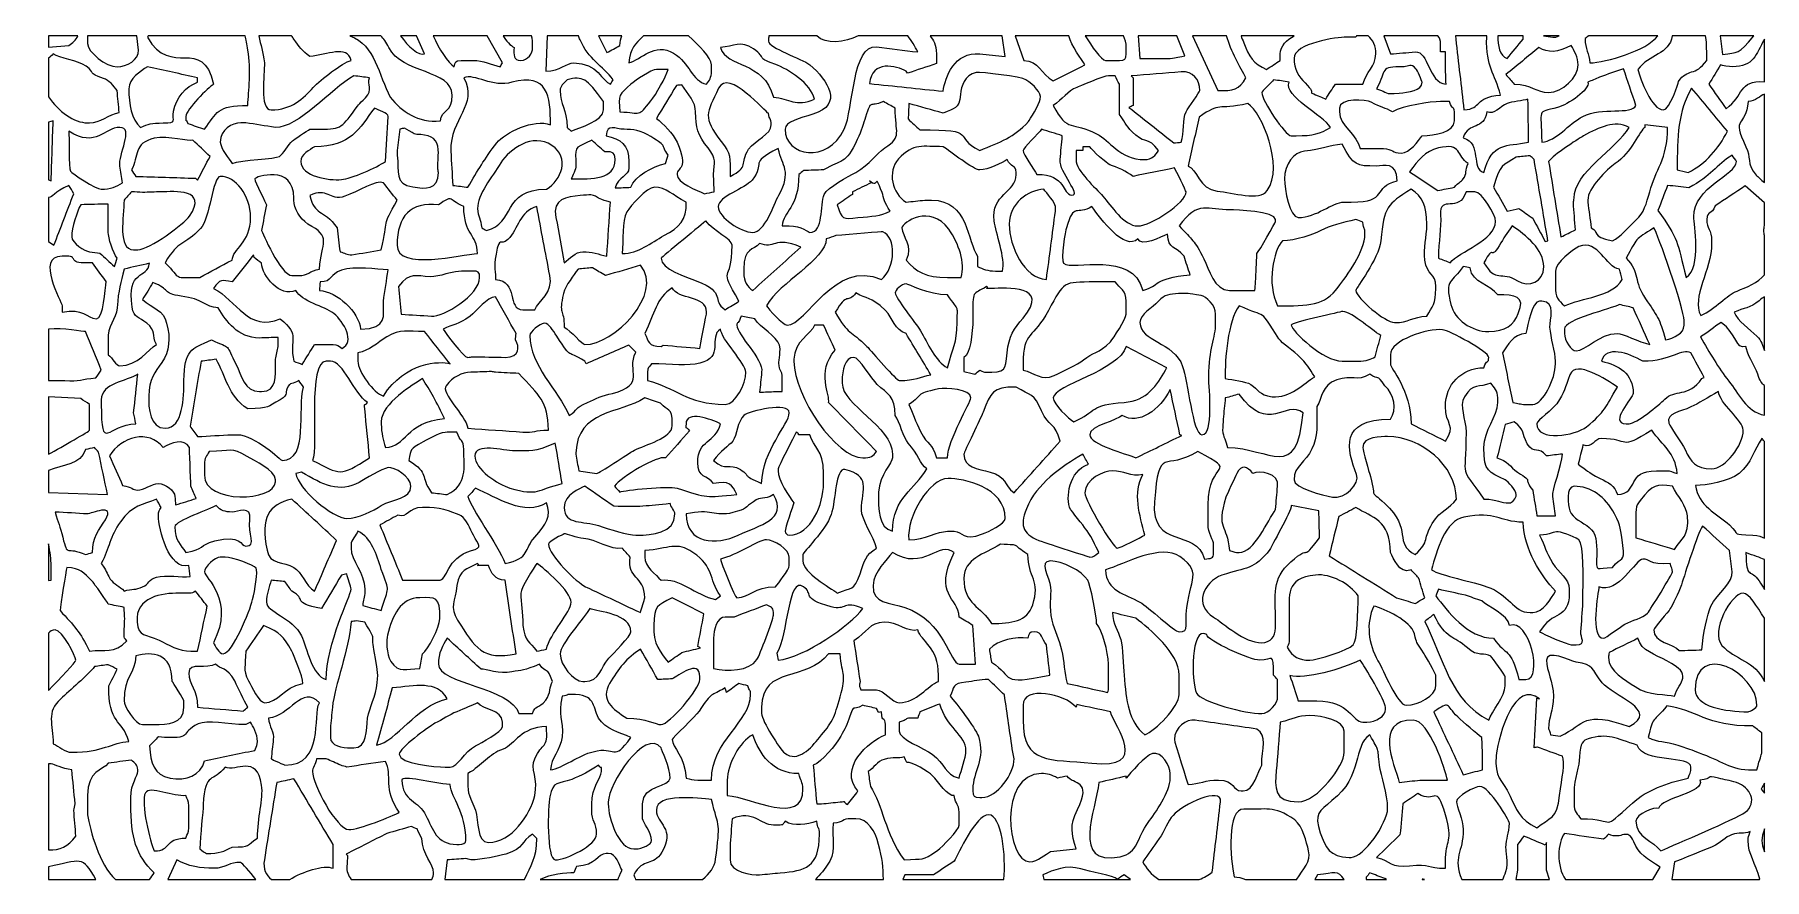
# Model space of a CAD drawing. Header units: millimetres. Extents: x -1220 to 1200, y -590 to 592.
import ezdxf

# ---------------------------------------------------------------- set-up
doc = ezdxf.new("R2010")
doc.units = ezdxf.units.MM
doc.header["$MEASUREMENT"] = 0
doc.layers.add('Layer 1', color=7, linetype='Continuous')

msp = doc.modelspace()

# ---------------------------------------------------------------- linework, layer by layer
at = {"layer": 'Layer 1', "color": 250, "lineweight": 20}
for points, knots in [([(-1200.05, 574.1723), (-1200.05, 574.1723), (-1200.05, 589.9734), (-1200.05, 589.9734), (-1200.05, 589.9734), (-1159.1469, 589.9734), (-1159.1469, 589.9734), (-1161.3794, 583.9669), (-1166.3976, 580.4408), (-1171.414, 576.4134), (-1171.414, 576.4134), (-1200.05, 574.1723), (-1200.05, 574.1723)], [0, 0, 0, 0, 0.25, 0.25, 0.25, 0.5, 0.5, 0.5, 0.75, 0.75, 0.75, 1, 1, 1, 1]), ([(-1145.436, 589.9734), (-1145.436, 589.9734), (-1076.4142, 589.9734), (-1076.4142, 589.9734), (-1076.4142, 589.9734), (-1074.2395, 570.1056), (-1074.2395, 570.1056), (-1073.2789, 556.5868), (-1090.5963, 546.6725), (-1104.0656, 546.6725), (-1119.46, 546.6725), (-1145.436, 567.4008), (-1145.436, 579.1164), (-1145.436, 579.1164), (-1145.436, 589.9734), (-1145.436, 589.9734)], [0, 0, 0, 0, 0.2, 0.2, 0.2, 0.4, 0.4, 0.4, 0.6, 0.6, 0.6, 0.8, 0.8, 0.8, 1, 1, 1, 1]), ([(-1060.7103, 589.9734), (-1060.7103, 589.9734), (-925.1628, 589.9734), (-925.1628, 589.9734), (-923.9048, 584.9845), (-922.6347, 578.5196), (-921.2649, 570.1056), (-916.4563, 542.1663), (-920.3043, 513.3251), (-921.2649, 492.5988), (-964.5622, 492.5988), (-964.5622, 482.6845), (-981.8796, 459.2514), (-989.5758, 461.9545), (-997.2718, 464.6593), (-1004.9701, 467.3624), (-1008.8181, 476.375), (-1007.8556, 465.5591), (-1007.8556, 477.2766), (-1007.8556, 487.1908), (-976.1064, 517.8314), (-969.3708, 522.3397), (-984.7651, 591.7356), (-1029.021, 529.5472), (-1061.7348, 588.1309), (-1061.7348, 588.1309), (-1060.7103, 589.9734), (-1060.7103, 589.9734)], [0, 0, 0, 0, 0.111111111, 0.111111111, 0.111111111, 0.222222222, 0.222222222, 0.222222222, 0.333333333, 0.333333333, 0.333333333, 0.444444444, 0.444444444, 0.444444444, 0.555555556, 0.555555556, 0.555555556, 0.666666667, 0.666666667, 0.666666667, 0.777777778, 0.777777778, 0.777777778, 0.888888889, 0.888888889, 0.888888889, 1, 1, 1, 1]), ([(-905.8985, 589.9734), (-905.8985, 589.9734), (-860.1209, 589.9734), (-860.1209, 589.9734), (-859.0864, 588.6678), (-857.9902, 587.1694), (-856.806, 585.4259), (-850.0704, 575.5117), (-845.2597, 568.3024), (-834.6781, 561.0912), (-809.6625, 562.8945), (-782.722, 578.2166), (-776.9509, 555.6833), (-789.4576, 552.0805), (-819.2817, 528.6474), (-829.8654, 517.8314), (-843.3368, 502.5111), (-860.6542, 486.2892), (-888.5551, 486.2892), (-905.8725, 486.2892), (-897.2138, 536.7583), (-898.1764, 552.0805), (-899.6481, 567.9376), (-903.3683, 576.9353), (-905.8985, 589.9734)], [0, 0, 0, 0, 0.125, 0.125, 0.125, 0.25, 0.25, 0.25, 0.375, 0.375, 0.375, 0.5, 0.5, 0.5, 0.625, 0.625, 0.625, 0.75, 0.75, 0.75, 0.875, 0.875, 0.875, 1, 1, 1, 1]), ([(-778.4245, 589.9734), (-778.4245, 589.9734), (-735.3768, 589.9734), (-735.3768, 589.9734), (-731.331, 586.2622), (-727.5788, 581.2527), (-724.0363, 573.7085), (-705.9301, 536.4067), (-635.5204, 543.081), (-635.5204, 507.0175), (-635.5204, 481.781), (-649.9522, 488.0906), (-651.8772, 470.967), (-683.6264, 468.264), (-705.7543, 483.5843), (-722.1113, 504.3145), (-738.3223, 534.6557), (-742.6856, 577.0494), (-778.4245, 589.9734)], [0, 0, 0, 0, 0.166666667, 0.166666667, 0.166666667, 0.333333333, 0.333333333, 0.333333333, 0.5, 0.5, 0.5, 0.666666667, 0.666666667, 0.666666667, 0.833333333, 0.833333333, 0.833333333, 1, 1, 1, 1]), ([(-707.9091, 589.9734), (-707.9091, 589.9734), (-685.244, 589.9734), (-685.244, 589.9734), (-685.244, 589.9734), (-674.0051, 564.6977), (-674.0051, 564.6977), (-682.1726, 561.1661), (-697.3113, 575.6969), (-707.9091, 589.9734)], [0, 0, 0, 0, 0.333333333, 0.333333333, 0.333333333, 0.666666667, 0.666666667, 0.666666667, 1, 1, 1, 1]), ([(-661.8299, 589.9734), (-661.8299, 589.9734), (-586.428, 589.9734), (-586.428, 589.9734), (-586.428, 589.9734), (-565.2884, 552.0805), (-565.2884, 552.0805), (-566.249, 550.2772), (-567.2116, 548.4758), (-568.1741, 546.6725), (-581.6433, 549.3756), (-591.2645, 555.6833), (-606.6569, 555.6833), (-612.1084, 555.6833), (-617.5601, 555.6833), (-623.0137, 555.6833), (-631.6724, 555.6833), (-630.7118, 552.9803), (-632.6349, 546.6725), (-641.4354, 552.3779), (-654.5092, 572.3523), (-661.8299, 589.9734)], [0, 0, 0, 0, 0.142857143, 0.142857143, 0.142857143, 0.285714286, 0.285714286, 0.285714286, 0.428571429, 0.428571429, 0.428571429, 0.571428571, 0.571428571, 0.571428571, 0.714285714, 0.714285714, 0.714285714, 0.857142857, 0.857142857, 0.857142857, 1, 1, 1, 1]), ([(-564.1402, 589.9734), (-564.1402, 589.9734), (-524.3314, 589.9734), (-524.3314, 589.9734), (-523.4548, 585.7477), (-522.9555, 580.4408), (-522.9555, 573.7085), (-522.9555, 565.5975), (-529.6892, 555.6833), (-539.3104, 555.6833), (-550.8546, 555.6833), (-548.9316, 562.8945), (-548.9316, 573.7085), (-552.8217, 575.8952), (-561.1069, 583.3758), (-564.1402, 589.9734)], [0, 0, 0, 0, 0.2, 0.2, 0.2, 0.4, 0.4, 0.4, 0.6, 0.6, 0.6, 0.8, 0.8, 0.8, 1, 1, 1, 1]), ([(-502.8186, 589.9734), (-502.8186, 589.9734), (-458.6804, 589.9734), (-458.6804, 589.9734), (-458.1114, 588.3291), (-457.4245, 586.5259), (-456.5697, 584.5243), (-445.0235, 557.4865), (-424.8205, 547.5723), (-410.3887, 528.6474), (-411.6688, 526.5466), (-412.9529, 524.4441), (-414.2369, 522.3397), (-424.8205, 525.9443), (-432.5167, 552.0805), (-465.2284, 552.0805), (-475.8121, 552.0805), (-483.5083, 541.2646), (-504.6737, 540.3648), (-504.6737, 540.3648), (-502.8186, 589.9734), (-502.8186, 589.9734)], [0, 0, 0, 0, 0.142857143, 0.142857143, 0.142857143, 0.285714286, 0.285714286, 0.285714286, 0.428571429, 0.428571429, 0.428571429, 0.571428571, 0.571428571, 0.571428571, 0.714285714, 0.714285714, 0.714285714, 0.857142857, 0.857142857, 0.857142857, 1, 1, 1, 1]), ([(-430.6936, 589.9734), (-430.6936, 589.9734), (-398.0138, 589.9734), (-398.0138, 589.9734), (-399.5913, 586.1742), (-400.7675, 581.7297), (-400.7675, 576.4134), (-406.8583, 573.1099), (-412.9529, 569.8082), (-419.0474, 566.4991), (-419.0474, 566.4991), (-430.6936, 589.9734), (-430.6936, 589.9734)], [0, 0, 0, 0, 0.25, 0.25, 0.25, 0.5, 0.5, 0.5, 0.75, 0.75, 0.75, 1, 1, 1, 1]), ([(-367.8822, 589.9734), (-367.8822, 589.9734), (-304.9569, 589.9734), (-304.9569, 589.9734), (-290.5531, 576.4152), (-272.8065, 559.7818), (-272.8065, 549.3756), (-272.8065, 546.3751), (-272.8065, 543.3691), (-272.8065, 540.3648), (-272.8065, 531.3504), (-275.694, 527.7457), (-279.5441, 522.3397), (-300.7074, 526.8441), (-302.6325, 552.0805), (-325.7229, 565.5975), (-352.6635, 581.8213), (-370.9434, 556.5868), (-388.2608, 552.0805), (-386.4276, 572.6778), (-379.3565, 578.5608), (-367.8822, 589.9734)], [0, 0, 0, 0, 0.142857143, 0.142857143, 0.142857143, 0.285714286, 0.285714286, 0.285714286, 0.428571429, 0.428571429, 0.428571429, 0.571428571, 0.571428571, 0.571428571, 0.714285714, 0.714285714, 0.714285714, 0.857142857, 0.857142857, 0.857142857, 1, 1, 1, 1]), ([(-186.2196, 504.3145), (-199.6888, 555.6833), (-251.641, 544.8693), (-260.2996, 573.7085), (-241.0573, 574.6101), (-232.3986, 584.5243), (-214.1208, 571.9071), (-192.9533, 556.5868), (-213.1562, 561.0912), (-184.2946, 550.2772), (-164.0896, 543.0679), (-134.2636, 523.2394), (-128.4905, 501.6095), (-154.4705, 489.8939), (-164.0896, 502.5111), (-186.2196, 504.3145)], [0, 0, 0, 0, 0.2, 0.2, 0.2, 0.4, 0.4, 0.4, 0.6, 0.6, 0.6, 0.8, 0.8, 0.8, 1, 1, 1, 1]), ([(-192.4202, 589.9734), (-192.4202, 589.9734), (-125.4691, 589.9734), (-125.4691, 589.9734), (-113.3996, 577.5843), (-85.8621, 580.4072), (-67.656, 589.9734), (-67.656, 589.9734), (1.9709, 589.9734), (1.9709, 589.9734), (7.1728, 583.1457), (11.7638, 575.2442), (15.8235, 567.4008), (-3.4188, 569.8082), (-22.6612, 572.2101), (-41.9037, 574.6101), (-76.5383, 578.2166), (-73.6528, 488.0906), (-87.1221, 459.2514), (-110.2125, 410.5856), (-169.8628, 421.3996), (-169.8628, 459.2514), (-169.8628, 469.7848), (-149.3983, 474.7793), (-130.9825, 480.3874), (-87.4256, 493.65), (-109.9529, 527.9927), (-135.228, 549.3756), (-146.7724, 558.3882), (-192.9533, 572.8087), (-192.9533, 582.7229), (-192.9533, 585.4035), (-192.7635, 587.8035), (-192.4202, 589.9734)], [0, 0, 0, 0, 0.090909091, 0.090909091, 0.090909091, 0.181818182, 0.181818182, 0.181818182, 0.272727273, 0.272727273, 0.272727273, 0.363636364, 0.363636364, 0.363636364, 0.454545455, 0.454545455, 0.454545455, 0.545454545, 0.545454545, 0.545454545, 0.636363636, 0.636363636, 0.636363636, 0.727272727, 0.727272727, 0.727272727, 0.818181818, 0.818181818, 0.818181818, 0.909090909, 0.909090909, 0.909090909, 1, 1, 1, 1]), ([(33.135, 589.9734), (33.135, 589.9734), (133.868, 589.9734), (133.868, 589.9734), (133.868, 589.9734), (138.0115, 561.0912), (138.0115, 561.0912), (126.1458, 562.2959), (114.2801, 563.4969), (102.4123, 564.6977), (67.7776, 568.3024), (53.3459, 532.252), (51.4208, 512.4254), (17.1076, 516.0301), (-17.2057, 519.6348), (-51.5228, 523.2394), (-48.6373, 556.5868), (-14.0025, 548.4758), (-0.5314, 540.3648), (0.1117, 539.4614), (0.7508, 538.5616), (1.3918, 537.66), (14.861, 542.1663), (28.3304, 546.6725), (41.8015, 551.1788), (41.8015, 555.6833), (41.8015, 560.1914), (41.8015, 564.6977), (41.8015, 578.1418), (37.4023, 583.8789), (33.135, 589.9734)], [0, 0, 0, 0, 0.1, 0.1, 0.1, 0.2, 0.2, 0.2, 0.3, 0.3, 0.3, 0.4, 0.4, 0.4, 0.5, 0.5, 0.5, 0.6, 0.6, 0.6, 0.7, 0.7, 0.7, 0.8, 0.8, 0.8, 0.9, 0.9, 0.9, 1, 1, 1, 1]), ([(152.0959, 589.9734), (152.0959, 589.9734), (226.9647, 589.9734), (226.9647, 589.9734), (230.7029, 576.4077), (245.0071, 556.2819), (249.6139, 549.3756), (234.8665, 541.8669), (220.1132, 534.3565), (205.3599, 526.8441), (188.0387, 536.7583), (185.153, 554.7835), (163.9876, 555.6833), (163.9876, 555.6833), (152.0959, 589.9734), (152.0959, 589.9734)], [0, 0, 0, 0, 0.2, 0.2, 0.2, 0.4, 0.4, 0.4, 0.6, 0.6, 0.6, 0.8, 0.8, 0.8, 1, 1, 1, 1]), ([(250.133, 589.9734), (250.133, 589.9734), (303.4112, 589.9734), (303.4112, 589.9734), (305.8833, 585.4933), (307.3431, 580.1228), (307.3431, 573.7085), (307.3431, 570.708), (307.3431, 567.702), (307.3431, 564.6977), (307.3431, 557.4865), (305.4181, 555.6833), (297.7198, 555.6833), (291.3077, 555.6833), (284.8956, 555.6833), (278.4775, 555.6833), (272.5247, 555.6833), (258.3885, 575.7026), (250.133, 589.9734)], [0, 0, 0, 0, 0.166666667, 0.166666667, 0.166666667, 0.333333333, 0.333333333, 0.333333333, 0.5, 0.5, 0.5, 0.666666667, 0.666666667, 0.666666667, 0.833333333, 0.833333333, 0.833333333, 1, 1, 1, 1]), ([(324.0574, 589.9734), (324.0574, 589.9734), (378.1501, 589.9734), (378.1501, 589.9734), (378.1501, 589.9734), (389.1193, 561.9947), (389.1193, 561.9947), (377.5751, 560.1914), (376.6126, 558.3882), (365.0682, 558.3882), (352.2421, 558.3882), (339.4137, 558.3882), (326.5835, 558.3882), (326.5835, 558.3882), (324.0574, 589.9734), (324.0574, 589.9734)], [0, 0, 0, 0, 0.2, 0.2, 0.2, 0.4, 0.4, 0.4, 0.6, 0.6, 0.6, 0.8, 0.8, 0.8, 1, 1, 1, 1]), ([(400.1204, 589.9734), (400.1204, 589.9734), (447.6652, 589.9734), (447.6652, 589.9734), (453.5023, 568.6092), (467.1333, 544.903), (474.7476, 531.3504), (465.1264, 514.2287), (457.4302, 513.3251), (435.3023, 513.3251), (435.3023, 513.3251), (400.1204, 589.9734), (400.1204, 589.9734)], [0, 0, 0, 0, 0.25, 0.25, 0.25, 0.5, 0.5, 0.5, 0.75, 0.75, 0.75, 1, 1, 1, 1]), ([(467.9321, 589.9734), (467.9321, 589.9734), (542.2357, 589.9734), (542.2357, 589.9734), (531.5561, 584.6422), (522.8536, 575.869), (522.8536, 564.6977), (522.8536, 561.6954), (522.8536, 558.6894), (522.8536, 555.6833), (516.4394, 551.48), (510.0273, 547.2749), (503.6111, 543.0679), (485.3293, 551.1788), (478.5956, 561.0912), (471.862, 580.018), (470.2944, 583.8378), (468.9905, 587.1283), (467.9321, 589.9734)], [0, 0, 0, 0, 0.166666667, 0.166666667, 0.166666667, 0.333333333, 0.333333333, 0.333333333, 0.5, 0.5, 0.5, 0.666666667, 0.666666667, 0.666666667, 0.833333333, 0.833333333, 0.833333333, 1, 1, 1, 1]), ([(629.4476, 589.9734), (629.4476, 589.9734), (645.5328, 589.9734), (645.5328, 589.9734), (651.9889, 584.8311), (657.5284, 575.3097), (656.5858, 564.6977), (655.6213, 546.6725), (643.1165, 539.4614), (638.3039, 522.3397), (625.4797, 522.3397), (612.6494, 522.3397), (599.8211, 522.3397), (595.3321, 515.4296), (590.8449, 508.5214), (586.3519, 501.6095), (550.7526, 516.9317), (578.6538, 503.4128), (557.4882, 524.1411), (548.8295, 532.252), (542.0939, 543.9695), (542.0939, 558.3882), (542.0939, 580.018), (602.7087, 588.1309), (615.2135, 588.1309), (619.7086, 588.1309), (624.1956, 588.1309), (628.6848, 588.1309), (628.8985, 588.8099), (629.1599, 589.4198), (629.4476, 589.9734)], [0, 0, 0, 0, 0.1, 0.1, 0.1, 0.2, 0.2, 0.2, 0.3, 0.3, 0.3, 0.4, 0.4, 0.4, 0.5, 0.5, 0.5, 0.6, 0.6, 0.6, 0.7, 0.7, 0.7, 0.8, 0.8, 0.8, 0.9, 0.9, 0.9, 1, 1, 1, 1]), ([(667.7986, 589.9734), (667.7986, 589.9734), (743.1925, 589.9734), (743.1925, 589.9734), (745.6229, 587.1563), (747.0227, 583.5928), (747.0227, 579.1164), (747.0227, 575.2143), (747.0227, 571.3066), (747.0227, 567.4008), (749.2712, 567.4008), (751.5157, 567.4008), (753.7583, 567.4008), (753.7583, 561.3924), (753.7583, 555.3859), (753.7583, 549.3756), (754.0798, 540.3648), (754.4014, 531.3504), (754.7189, 522.3397), (729.7053, 524.1411), (730.6678, 569.2022), (711.4254, 567.4008), (699.8793, 566.4991), (688.3349, 565.5975), (676.7887, 564.6977), (676.7887, 564.6977), (667.7986, 589.9734), (667.7986, 589.9734)], [0, 0, 0, 0, 0.111111111, 0.111111111, 0.111111111, 0.222222222, 0.222222222, 0.222222222, 0.333333333, 0.333333333, 0.333333333, 0.444444444, 0.444444444, 0.444444444, 0.555555556, 0.555555556, 0.555555556, 0.666666667, 0.666666667, 0.666666667, 0.777777778, 0.777777778, 0.777777778, 0.888888889, 0.888888889, 0.888888889, 1, 1, 1, 1]), ([(767.7049, 589.9734), (767.7049, 589.9734), (811.4855, 589.9734), (811.4855, 589.9734), (811.4855, 589.9734), (811.4855, 588.1309), (811.4855, 588.1309), (810.521, 544.8693), (823.0298, 538.5616), (830.726, 507.0175), (793.2036, 504.3145), (805.7103, 488.0906), (779.7344, 486.2892), (775.8862, 519.3373), (772.0382, 552.3817), (768.1881, 585.4259), (768.1881, 585.4259), (767.7049, 589.9734), (767.7049, 589.9734)], [0, 0, 0, 0, 0.166666667, 0.166666667, 0.166666667, 0.333333333, 0.333333333, 0.333333333, 0.5, 0.5, 0.5, 0.666666667, 0.666666667, 0.666666667, 0.833333333, 0.833333333, 0.833333333, 1, 1, 1, 1]), ([(826.9337, 589.9734), (826.9337, 589.9734), (862.4771, 589.9734), (862.4771, 589.9734), (862.4771, 589.9734), (862.4771, 585.4259), (862.4771, 585.4259), (855.1003, 576.4134), (847.7257, 567.4008), (840.3471, 558.3882), (828.9926, 561.4279), (827.2133, 576.6341), (826.9337, 589.9734)], [0, 0, 0, 0, 0.25, 0.25, 0.25, 0.5, 0.5, 0.5, 0.75, 0.75, 0.75, 1, 1, 1, 1]), ([(891.0552, 589.9734), (891.0552, 589.9734), (912.7058, 589.9734), (912.7058, 589.9734), (909.948, 588.462), (907.0824, 587.6258), (903.8454, 588.1309), (903.8454, 588.1309), (891.0552, 589.9734), (891.0552, 589.9734)], [0, 0, 0, 0, 0.333333333, 0.333333333, 0.333333333, 0.666666667, 0.666666667, 0.666666667, 1, 1, 1, 1]), ([(954.4137, 589.9734), (954.4137, 589.9734), (1050.8532, 589.9734), (1050.8532, 589.9734), (1035.1674, 568.9048), (978.1051, 552.853), (955.7995, 552.0805), (954.837, 565.5975), (949.0658, 571.9071), (949.0658, 585.4259), (949.0658, 586.2771), (951.1646, 587.9288), (954.4137, 589.9734)], [0, 0, 0, 0, 0.25, 0.25, 0.25, 0.5, 0.5, 0.5, 0.75, 0.75, 0.75, 1, 1, 1, 1]), ([(1071.0262, 589.9734), (1086.4465, 589.9734), (1101.9946, 589.9734), (1117.6964, 589.9734), (1118.8466, 583.7966), (1119.3579, 573.151), (1119.3579, 555.6833), (1103.0011, 532.252), (1092.4193, 545.7709), (1079.9106, 525.9443), (1079.9106, 525.0427), (1067.4038, 486.2892), (1058.7451, 486.2892), (1042.3883, 486.2892), (1026.0335, 529.5472), (1023.146, 543.0679), (1038.2107, 564.2319), (1067.0862, 563.826), (1071.0262, 589.9734)], [0, 0, 0, 0, 0.166666667, 0.166666667, 0.166666667, 0.333333333, 0.333333333, 0.333333333, 0.5, 0.5, 0.5, 0.666666667, 0.666666667, 0.666666667, 0.833333333, 0.833333333, 0.833333333, 1, 1, 1, 1]), ([(1199.95, 585.4316), (1199.95, 585.4316), (1199.95, 525.761), (1199.95, 525.761), (1162.7371, 528.3724), (1171.927, 505.9063), (1146.2965, 488.0906), (1138.2828, 499.5088), (1130.2632, 510.9233), (1122.2435, 522.3397), (1127.6991, 531.3504), (1133.1487, 540.3648), (1138.6003, 549.3756), (1140.5254, 548.4758), (1151.107, 546.6725), (1154.9552, 546.6725), (1185.0668, 546.6725), (1188.4156, 563.7848), (1199.95, 585.4316)], [0, 0, 0, 0, 0.166666667, 0.166666667, 0.166666667, 0.333333333, 0.333333333, 0.333333333, 0.5, 0.5, 0.5, 0.666666667, 0.666666667, 0.666666667, 0.833333333, 0.833333333, 0.833333333, 1, 1, 1, 1]), ([(1138.135, 589.9734), (1138.135, 589.9734), (1184.953, 589.9734), (1184.953, 589.9734), (1163.4741, 562.8589), (1163.51, 567.5261), (1141.4858, 563.7961), (1141.4858, 563.7961), (1138.135, 589.9734), (1138.135, 589.9734)], [0, 0, 0, 0, 0.333333333, 0.333333333, 0.333333333, 0.666666667, 0.666666667, 0.666666667, 1, 1, 1, 1]), ([(-1200.05, 504.7372), (-1200.05, 504.7372), (-1200.05, 558.9269), (-1200.05, 558.9269), (-1197.6956, 560.6254), (-1195.4011, 562.4587), (-1193.5419, 564.6977), (-1184.8813, 558.3882), (-1158.9052, 555.6833), (-1147.361, 547.5723), (-1133.8897, 537.66), (-1146.3985, 538.5616), (-1123.308, 530.4506), (-1115.6118, 527.7457), (-1108.8782, 520.5364), (-1104.0656, 513.3251), (-1103.103, 503.1135), (-1102.1426, 492.8999), (-1101.1801, 482.6845), (-1115.6118, 479.9796), (-1128.1186, 468.264), (-1142.5505, 468.264), (-1143.513, 468.264), (-1144.4734, 468.264), (-1145.436, 468.264), (-1164.4087, 468.264), (-1186.4888, 484.673), (-1200.05, 504.7372)], [0, 0, 0, 0, 0.111111111, 0.111111111, 0.111111111, 0.222222222, 0.222222222, 0.222222222, 0.333333333, 0.333333333, 0.333333333, 0.444444444, 0.444444444, 0.444444444, 0.555555556, 0.555555556, 0.555555556, 0.666666667, 0.666666667, 0.666666667, 0.777777778, 0.777777778, 0.777777778, 0.888888889, 0.888888889, 0.888888889, 1, 1, 1, 1]), ([(884.6031, 573.7085), (897.1119, 565.5975), (910.579, 566.4991), (929.8234, 576.4134), (933.6716, 570.1056), (939.4446, 559.2898), (939.4446, 549.3756), (939.4446, 532.252), (917.3167, 510.6222), (898.0742, 510.6222), (880.7549, 510.6222), (874.0213, 522.3397), (849.9683, 522.3397), (846.1203, 526.8441), (842.2702, 531.3504), (838.422, 535.8567), (853.8164, 548.4758), (869.2107, 561.0912), (884.6031, 573.7085)], [0, 0, 0, 0, 0.166666667, 0.166666667, 0.166666667, 0.333333333, 0.333333333, 0.333333333, 0.5, 0.5, 0.5, 0.666666667, 0.666666667, 0.666666667, 0.833333333, 0.833333333, 0.833333333, 1, 1, 1, 1]), ([(-1071.3539, 461.9545), (-1083.8627, 472.7703), (-1087.7109, 494.4001), (-1087.7109, 516.0301), (-1087.7109, 530.4506), (-1071.3539, 540.3648), (-1061.7348, 546.6725), (-1038.3228, 541.5658), (-1014.9068, 536.4609), (-991.4988, 531.3504), (-991.4988, 529.2496), (-991.4988, 527.1471), (-991.4988, 525.0427), (-1007.8556, 519.6348), (-1021.3269, 503.4128), (-1025.173, 484.4859), (-1028.0606, 470.0654), (-1018.4393, 468.264), (-1039.6047, 468.264), (-1056.9221, 467.3624), (-1059.8097, 467.3624), (-1071.3539, 461.9545)], [0, 0, 0, 0, 0.142857143, 0.142857143, 0.142857143, 0.285714286, 0.285714286, 0.285714286, 0.428571429, 0.428571429, 0.428571429, 0.571428571, 0.571428571, 0.571428571, 0.714285714, 0.714285714, 0.714285714, 0.857142857, 0.857142857, 0.857142857, 1, 1, 1, 1]), ([(-775.0277, 481.781), (-793.3057, 458.3516), (-792.3451, 459.2514), (-834.6781, 459.2514), (-837.5635, 457.4482), (-857.7685, 444.8327), (-858.7291, 443.0295), (-864.5022, 438.5232), (-872.1983, 424.1027), (-877.011, 421.3996), (-882.7821, 417.793), (-929.9255, 416.8933), (-943.3947, 411.4854), (-947.2429, 416.8933), (-959.7516, 433.1153), (-959.7516, 441.2262), (-959.7516, 459.2514), (-943.3947, 468.264), (-930.888, 468.264), (-928.6415, 468.264), (-926.3949, 468.264), (-924.1525, 468.264), (-910.3596, 466.1633), (-896.5708, 464.0589), (-882.7821, 461.9545), (-850.9051, 460.7741), (-805.1334, 515.3604), (-773.1027, 534.0553), (-765.7221, 533.1537), (-758.3494, 532.252), (-750.9728, 531.3504), (-754.8209, 521.4361), (-745.2017, 515.1285), (-756.7459, 503.4128), (-767.3296, 493.4985), (-765.4046, 494.4001), (-775.0277, 481.781)], [0, 0, 0, 0, 0.083333333, 0.083333333, 0.083333333, 0.166666667, 0.166666667, 0.166666667, 0.25, 0.25, 0.25, 0.333333333, 0.333333333, 0.333333333, 0.416666667, 0.416666667, 0.416666667, 0.5, 0.5, 0.5, 0.583333333, 0.583333333, 0.583333333, 0.666666667, 0.666666667, 0.666666667, 0.75, 0.75, 0.75, 0.833333333, 0.833333333, 0.833333333, 0.916666667, 0.916666667, 0.916666667, 1, 1, 1, 1]), ([(-619.1655, 531.3504), (-603.7713, 537.66), (-578.7557, 516.9317), (-551.8192, 525.0427), (-501.7941, 538.7767), (-497.94, 505.521), (-497.94, 465.5591), (-521.0305, 474.5736), (-561.4383, 454.7451), (-572.9846, 440.3264), (-591.2645, 416.8933), (-598.9607, 402.4727), (-613.3944, 378.138), (-620.4456, 379.0415), (-627.5027, 379.9412), (-634.56, 380.8429), (-635.5204, 396.7674), (-636.4829, 412.6881), (-637.4455, 428.609), (-638.4061, 475.4733), (-598.9607, 491.6953), (-619.1655, 531.3504)], [0, 0, 0, 0, 0.142857143, 0.142857143, 0.142857143, 0.285714286, 0.285714286, 0.285714286, 0.428571429, 0.428571429, 0.428571429, 0.571428571, 0.571428571, 0.571428571, 0.714285714, 0.714285714, 0.714285714, 0.857142857, 0.857142857, 0.857142857, 1, 1, 1, 1]), ([(-474.8496, 461.9545), (-474.8496, 487.1908), (-484.4708, 494.4001), (-484.4708, 513.3251), (-484.4708, 520.5364), (-479.6603, 522.3397), (-474.8496, 528.6474), (-452.3303, 533.8065), (-448.0708, 531.3298), (-423.858, 498.0048), (-423.858, 494.1027), (-423.858, 490.1969), (-423.858, 486.2892), (-423.858, 470.967), (-456.5697, 461.9545), (-469.0785, 456.5484), (-471.0016, 458.3516), (-472.9245, 460.1512), (-474.8496, 461.9545)], [0, 0, 0, 0, 0.166666667, 0.166666667, 0.166666667, 0.333333333, 0.333333333, 0.333333333, 0.5, 0.5, 0.5, 0.666666667, 0.666666667, 0.666666667, 0.833333333, 0.833333333, 0.833333333, 1, 1, 1, 1]), ([(-385.3732, 522.3397), (-379.6021, 527.7457), (-356.5117, 543.0679), (-349.7761, 543.0679), (-344.3225, 543.0679), (-338.8708, 543.0679), (-333.4212, 543.0679), (-336.3067, 532.252), (-350.7386, 507.9172), (-357.4721, 498.9064), (-376.7145, 475.4733), (-369.9809, 482.6845), (-400.7675, 483.5843), (-403.6551, 507.9172), (-401.73, 507.9172), (-385.3732, 522.3397)], [0, 0, 0, 0, 0.2, 0.2, 0.2, 0.4, 0.4, 0.4, 0.6, 0.6, 0.6, 0.8, 0.8, 0.8, 1, 1, 1, 1]), ([(-246.8304, 393.4601), (-246.8304, 420.498), (-244.9053, 425.0043), (-259.3391, 442.1279), (-285.2632, 477.4581), (-279.8875, 480.524), (-262.7818, 516.6586), (-248.9911, 545.7671), (-196.5717, 481.4893), (-192.9533, 481.781), (-191.9907, 470.967), (-189.1053, 476.375), (-189.1053, 465.5591), (-189.1053, 452.0402), (-211.2332, 444.8327), (-220.8544, 431.312), (-234.3236, 410.5856), (-218.9294, 406.979), (-246.8304, 393.4601)], [0, 0, 0, 0, 0.166666667, 0.166666667, 0.166666667, 0.333333333, 0.333333333, 0.333333333, 0.5, 0.5, 0.5, 0.666666667, 0.666666667, 0.666666667, 0.833333333, 0.833333333, 0.833333333, 1, 1, 1, 1]), ([(2.3543, 473.6701), (2.6758, 480.8813), (2.9974, 488.0906), (3.3168, 495.3018), (19.3542, 490.7955), (35.3875, 486.2892), (51.4208, 481.781), (66.8151, 489.8939), (73.5507, 486.2892), (75.4757, 507.9172), (76.4363, 519.6348), (81.2469, 534.9569), (97.6017, 538.5616), (104.3373, 539.4614), (161.102, 533.1537), (166.8752, 528.6474), (178.4194, 520.5364), (189.0031, 510.6222), (187.0781, 501.6095), (186.1176, 494.4001), (171.6857, 471.8687), (170.7213, 470.0654), (149.5559, 447.5358), (132.2385, 442.1279), (102.4123, 429.5106), (62.0046, 449.3372), (104.3373, 459.2514), (18.7111, 458.3516), (13.2596, 463.4603), (7.8098, 468.5652), (2.3543, 473.6701)], [0, 0, 0, 0, 0.1, 0.1, 0.1, 0.2, 0.2, 0.2, 0.3, 0.3, 0.3, 0.4, 0.4, 0.4, 0.5, 0.5, 0.5, 0.6, 0.6, 0.6, 0.7, 0.7, 0.7, 0.8, 0.8, 0.8, 0.9, 0.9, 0.9, 1, 1, 1, 1]), ([(333.3191, 416.8933), (297.7198, 416.8933), (284.2506, 443.9293), (265.9707, 452.9437), (232.2965, 470.967), (224.6005, 453.8435), (205.3599, 492.5988), (217.8668, 500.7098), (225.5628, 513.3251), (238.0697, 517.8314), (239.9947, 518.7331), (276.5544, 534.0553), (282.3276, 534.0553), (285.5347, 534.0553), (288.7438, 534.0553), (291.9468, 534.0553), (293.8718, 530.1532), (295.7948, 526.2455), (297.7198, 522.3397), (297.7198, 508.2202), (297.7198, 494.1027), (297.7198, 479.9796), (308.3036, 465.5591), (306.3785, 463.7577), (320.8104, 451.1404), (335.2422, 437.6216), (337.1672, 450.2388), (352.5596, 429.5106), (348.7114, 423.201), (342.9384, 416.8933), (333.3191, 416.8933)], [0, 0, 0, 0, 0.1, 0.1, 0.1, 0.2, 0.2, 0.2, 0.3, 0.3, 0.3, 0.4, 0.4, 0.4, 0.5, 0.5, 0.5, 0.6, 0.6, 0.6, 0.7, 0.7, 0.7, 0.8, 0.8, 0.8, 0.9, 0.9, 0.9, 1, 1, 1, 1]), ([(311.1892, 489.8939), (313.1143, 490.7955), (315.0372, 491.6953), (316.9623, 492.5988), (316.9623, 505.5153), (316.9623, 518.4356), (316.9623, 531.3504), (316.0018, 532.252), (315.0372, 533.1537), (314.0768, 534.0553), (337.4888, 535.8567), (360.9006, 537.66), (384.3107, 539.4614), (400.6656, 541.2646), (410.2868, 528.6474), (410.2868, 513.3251), (410.2868, 511.5238), (393.9298, 489.8939), (391.0443, 483.5843), (386.2336, 473.6701), (388.1587, 453.8435), (384.3107, 441.2262), (380.7821, 440.9288), (377.2576, 440.6276), (373.7269, 440.3264), (352.8831, 456.8496), (332.0371, 473.3727), (311.1892, 489.8939)], [0, 0, 0, 0, 0.111111111, 0.111111111, 0.111111111, 0.222222222, 0.222222222, 0.222222222, 0.333333333, 0.333333333, 0.333333333, 0.444444444, 0.444444444, 0.444444444, 0.555555556, 0.555555556, 0.555555556, 0.666666667, 0.666666667, 0.666666667, 0.777777778, 0.777777778, 0.777777778, 0.888888889, 0.888888889, 0.888888889, 1, 1, 1, 1]), ([(657.5464, 516.0301), (672.9426, 543.0679), (659.4714, 546.6725), (696.0332, 546.6725), (701.8043, 546.6725), (705.6523, 552.0805), (712.3879, 543.9695), (714.311, 542.1663), (721.0466, 526.8441), (721.0466, 525.0427), (721.0466, 513.3251), (701.8043, 511.5238), (689.2955, 509.7204), (666.2051, 507.9172), (674.8657, 510.6222), (657.5464, 516.0301)], [0, 0, 0, 0, 0.2, 0.2, 0.2, 0.4, 0.4, 0.4, 0.6, 0.6, 0.6, 0.8, 0.8, 0.8, 1, 1, 1, 1]), ([(952.9119, 525.0427), (958.3676, 527.4482), (963.8172, 529.8502), (969.2687, 532.252), (980.4955, 536.1597), (991.7203, 540.0656), (1002.9429, 543.9695), (1008.7161, 526.8441), (1014.4873, 509.7204), (1020.2603, 492.5988), (1014.4873, 479.078), (972.1544, 490.7955), (946.1783, 477.2766), (925.0129, 466.4626), (909.6186, 443.0295), (888.4532, 441.2262), (888.4532, 489.8939), (879.7945, 481.781), (910.579, 489.8939), (925.0129, 493.4985), (956.762, 515.1285), (952.9119, 525.0427)], [0, 0, 0, 0, 0.142857143, 0.142857143, 0.142857143, 0.285714286, 0.285714286, 0.285714286, 0.428571429, 0.428571429, 0.428571429, 0.571428571, 0.571428571, 0.571428571, 0.714285714, 0.714285714, 0.714285714, 0.857142857, 0.857142857, 0.857142857, 1, 1, 1, 1]), ([(-320.9124, 396.1632), (-320.9124, 406.979), (-303.595, 402.4727), (-320.9124, 441.2262), (-326.6855, 452.9437), (-340.1549, 467.3624), (-349.7761, 474.5736), (-340.4724, 489.8939), (-331.1746, 505.2142), (-321.8749, 520.5364), (-319.3068, 520.8375), (-316.7429, 521.1387), (-314.1788, 521.4361), (-305.5201, 508.8208), (-294.9363, 497.1032), (-294.9363, 483.5843), (-294.9363, 461.9545), (-292.0487, 451.1404), (-277.6191, 433.1153), (-265.1122, 416.8933), (-268.9604, 414.1883), (-269.9208, 396.1632), (-269.5993, 388.0522), (-269.2779, 379.9412), (-268.9604, 371.8303), (-273.4494, 370.9305), (-277.9366, 370.027), (-282.4296, 369.1272), (-293.0113, 373.6335), (-320.9124, 384.4475), (-320.9124, 396.1632)], [0, 0, 0, 0, 0.1, 0.1, 0.1, 0.2, 0.2, 0.2, 0.3, 0.3, 0.3, 0.4, 0.4, 0.4, 0.5, 0.5, 0.5, 0.6, 0.6, 0.6, 0.7, 0.7, 0.7, 0.8, 0.8, 0.8, 0.9, 0.9, 0.9, 1, 1, 1, 1]), ([(538.2459, 450.2388), (529.5872, 450.2388), (496.8755, 499.8062), (496.8755, 510.6222), (496.8755, 512.4254), (510.3448, 524.1411), (513.2304, 528.6474), (520.611, 527.4482), (527.9837, 526.2455), (535.3603, 525.0427), (526.7016, 505.2142), (583.4662, 479.078), (593.0855, 461.9545), (578.6538, 452.9437), (569.0345, 450.2388), (544.9796, 450.2388), (542.7389, 450.2388), (540.4924, 450.2388), (538.2459, 450.2388)], [0, 0, 0, 0, 0.166666667, 0.166666667, 0.166666667, 0.333333333, 0.333333333, 0.333333333, 0.5, 0.5, 0.5, 0.666666667, 0.666666667, 0.666666667, 0.833333333, 0.833333333, 0.833333333, 1, 1, 1, 1]), ([(1093.3799, 398.868), (1088.2518, 400.0709), (1083.1196, 401.2737), (1077.9875, 402.4727), (1077.9875, 449.3372), (1078.95, 484.4859), (1098.1925, 516.9317), (1114.8708, 496.8058), (1131.5451, 476.678), (1148.2195, 456.5484), (1135.7128, 432.2136), (1118.3954, 411.4854), (1093.3799, 398.868)], [0, 0, 0, 0, 0.25, 0.25, 0.25, 0.5, 0.5, 0.5, 0.75, 0.75, 0.75, 1, 1, 1, 1]), ([(1199.95, 508.5944), (1199.95, 508.5944), (1199.95, 384.715), (1199.95, 384.715), (1195.3371, 388.8211), (1190.9217, 392.7568), (1188.6293, 395.2634), (1174.1975, 410.5856), (1181.8937, 420.498), (1174.1975, 434.9185), (1152.1893, 479.0911), (1174.6208, 461.1351), (1177.0851, 498.0048), (1187.8186, 498.9177), (1193.8493, 505.8539), (1199.95, 508.5944)], [0, 0, 0, 0, 0.2, 0.2, 0.2, 0.4, 0.4, 0.4, 0.6, 0.6, 0.6, 0.8, 0.8, 0.8, 1, 1, 1, 1]), ([(-728.8449, 414.1883), (-740.3891, 406.0774), (-776.9509, 389.8555), (-790.4201, 388.9538), (-807.7375, 387.1524), (-847.1848, 393.4601), (-847.1848, 414.1883), (-847.1848, 424.1027), (-834.6781, 430.4122), (-827.9425, 434.9185), (-776.9509, 434.9185), (-765.4046, 460.1512), (-744.2392, 488.9922), (-738.466, 485.3876), (-724.9967, 482.6845), (-724.9967, 477.2766), (-726.2768, 456.2491), (-727.5609, 435.2197), (-728.8449, 414.1883)], [0, 0, 0, 0, 0.166666667, 0.166666667, 0.166666667, 0.333333333, 0.333333333, 0.333333333, 0.5, 0.5, 0.5, 0.666666667, 0.666666667, 0.666666667, 0.833333333, 0.833333333, 0.833333333, 1, 1, 1, 1]), ([(-15.9256, 488.9922), (-15.9256, 453.8435), (-5.3419, 449.3372), (-30.3574, 433.1153), (-42.8641, 425.0043), (-50.5624, 410.5856), (-70.7653, 398.868), (-81.349, 393.4601), (-110.2125, 378.138), (-115.0232, 368.2256), (-121.7569, 352.9053), (-115.0232, 315.0535), (-135.228, 315.0535), (-136.1886, 315.0535), (-146.7724, 324.0643), (-164.0896, 324.0643), (-167.2947, 324.0643), (-170.5019, 324.0643), (-173.7108, 324.0643), (-172.7483, 344.7943), (-150.6204, 348.3972), (-150.6204, 396.1632), (-148.3738, 397.9664), (-146.1293, 399.7698), (-143.8867, 401.5711), (-134.583, 401.8723), (-125.2833, 402.1735), (-115.9857, 402.4727), (-90.0077, 417.793), (-86.1595, 408.7824), (-68.8402, 444.8327), (-63.0691, 457.4482), (-60.1815, 467.3624), (-57.296, 476.375), (-48.6373, 502.5111), (-53.4479, 488.9922), (-32.2805, 498.0048), (-26.8288, 495.0025), (-21.3772, 491.9965), (-15.9256, 488.9922)], [0, 0, 0, 0, 0.076923077, 0.076923077, 0.076923077, 0.153846154, 0.153846154, 0.153846154, 0.230769231, 0.230769231, 0.230769231, 0.307692308, 0.307692308, 0.307692308, 0.384615385, 0.384615385, 0.384615385, 0.461538462, 0.461538462, 0.461538462, 0.538461538, 0.538461538, 0.538461538, 0.615384615, 0.615384615, 0.615384615, 0.692307692, 0.692307692, 0.692307692, 0.769230769, 0.769230769, 0.769230769, 0.846153846, 0.846153846, 0.846153846, 0.923076923, 0.923076923, 0.923076923, 1, 1, 1, 1]), ([(477.6352, 495.3018), (496.8755, 482.6845), (528.6266, 407.8807), (504.5717, 373.6335), (493.988, 358.3114), (456.4677, 370.9305), (434.3377, 372.7319), (409.3262, 375.4349), (406.4367, 404.2741), (393.9298, 407.8807), (399.064, 430.7134), (404.196, 453.5461), (409.3262, 476.375), (440.1109, 498.0048), (432.4147, 485.3876), (477.6352, 495.3018)], [0, 0, 0, 0, 0.2, 0.2, 0.2, 0.4, 0.4, 0.4, 0.6, 0.6, 0.6, 0.8, 0.8, 0.8, 1, 1, 1, 1]), ([(634.4578, 432.2136), (630.6098, 451.1404), (605.5943, 464.6593), (605.5943, 483.5843), (605.5943, 485.3876), (605.5943, 487.1908), (605.5943, 488.9922), (605.5943, 503.4128), (643.1165, 500.7098), (649.8502, 497.1032), (664.284, 488.9922), (669.0926, 489.8939), (679.6762, 483.5843), (695.0686, 492.5988), (732.5929, 498.0048), (747.0227, 498.0048), (751.1923, 498.0048), (755.3639, 498.0048), (759.5294, 498.0048), (763.3795, 485.3876), (766.2671, 492.5988), (766.2671, 483.5843), (766.2671, 479.381), (766.2671, 475.1759), (766.2671, 470.967), (766.2671, 455.6467), (739.3265, 450.2388), (721.0466, 450.2388), (716.2361, 443.0295), (703.7273, 425.9041), (692.1831, 425.9041), (678.7137, 425.9041), (680.6368, 432.2136), (667.1695, 432.2136), (656.2683, 432.2136), (645.3631, 432.2136), (634.4578, 432.2136)], [0, 0, 0, 0, 0.083333333, 0.083333333, 0.083333333, 0.166666667, 0.166666667, 0.166666667, 0.25, 0.25, 0.25, 0.333333333, 0.333333333, 0.333333333, 0.416666667, 0.416666667, 0.416666667, 0.5, 0.5, 0.5, 0.583333333, 0.583333333, 0.583333333, 0.666666667, 0.666666667, 0.666666667, 0.75, 0.75, 0.75, 0.833333333, 0.833333333, 0.833333333, 0.916666667, 0.916666667, 0.916666667, 1, 1, 1, 1]), ([(807.6354, 398.868), (788.3931, 404.2741), (805.7103, 438.5232), (778.7719, 447.5358), (785.5074, 470.0654), (808.596, 457.4482), (811.4855, 483.5843), (822.0673, 479.078), (829.7635, 490.7955), (840.3471, 495.3018), (846.1203, 498.0048), (862.4771, 498.9064), (869.2107, 501.6095), (869.5323, 481.4836), (869.8538, 461.3559), (870.1712, 441.2262), (838.422, 434.9185), (819.1797, 442.1279), (807.6354, 398.868)], [0, 0, 0, 0, 0.166666667, 0.166666667, 0.166666667, 0.333333333, 0.333333333, 0.333333333, 0.5, 0.5, 0.5, 0.666666667, 0.666666667, 0.666666667, 0.833333333, 0.833333333, 0.833333333, 1, 1, 1, 1]), ([(-1200.05, 388.5648), (-1200.05, 388.5648), (-1200.05, 469.1319), (-1200.05, 469.1319), (-1200.05, 469.1319), (-1193.5419, 470.967), (-1193.5419, 470.967), (-1194.5044, 443.0295), (-1195.465, 415.0901), (-1196.4276, 387.1524), (-1196.4276, 387.1524), (-1200.05, 388.5648), (-1200.05, 388.5648)], [0, 0, 0, 0, 0.25, 0.25, 0.25, 0.5, 0.5, 0.5, 0.75, 0.75, 0.75, 1, 1, 1, 1]), ([(-1126.1956, 375.4349), (-1133.8897, 375.4349), (-1167.5639, 397.9664), (-1169.4889, 400.6714), (-1171.414, 405.1777), (-1171.414, 449.3372), (-1171.414, 456.5484), (-1132.9292, 432.2136), (-1122.3455, 461.9545), (-1100.2176, 461.9545), (-1080.0126, 461.9545), (-1103.103, 423.201), (-1100.2176, 407.8807), (-1098.9335, 400.0709), (-1097.6494, 392.2611), (-1096.3694, 384.4475), (-1105.0281, 379.0415), (-1113.6868, 375.4349), (-1126.1956, 375.4349)], [0, 0, 0, 0, 0.166666667, 0.166666667, 0.166666667, 0.333333333, 0.333333333, 0.333333333, 0.5, 0.5, 0.5, 0.666666667, 0.666666667, 0.666666667, 0.833333333, 0.833333333, 0.833333333, 1, 1, 1, 1]), ([(-712.49, 423.201), (-712.49, 425.3054), (-712.49, 427.4098), (-712.49, 429.5106), (-711.206, 439.4248), (-709.9219, 449.3372), (-708.6399, 459.2514), (-706.3934, 459.8538), (-704.1489, 460.4542), (-701.9063, 461.0547), (-681.7034, 448.4374), (-691.3225, 453.8435), (-674.0051, 451.1404), (-659.5734, 449.3372), (-654.7629, 440.3264), (-654.7629, 425.9041), (-655.0804, 418.9978), (-655.4019, 412.0877), (-655.7254, 405.1777), (-655.4019, 403.0769), (-655.0804, 400.9725), (-654.7629, 398.868), (-654.7629, 373.8599), (-673.1645, 375.7174), (-690.4799, 378.5889), (-716.7235, 382.9398), (-709.2369, 399.3451), (-712.49, 423.201)], [0, 0, 0, 0, 0.111111111, 0.111111111, 0.111111111, 0.222222222, 0.222222222, 0.222222222, 0.333333333, 0.333333333, 0.333333333, 0.444444444, 0.444444444, 0.444444444, 0.555555556, 0.555555556, 0.555555556, 0.666666667, 0.666666667, 0.666666667, 0.777777778, 0.777777778, 0.777777778, 0.888888889, 0.888888889, 0.888888889, 1, 1, 1, 1]), ([(-388.2608, 414.1883), (-388.2608, 437.6216), (-399.805, 445.7325), (-420.01, 450.2388), (-419.0474, 468.264), (-407.5033, 459.2514), (-394.9945, 459.2514), (-382.951, 459.2514), (-371.5825, 457.5997), (-357.4721, 449.3372), (-332.4566, 433.1153), (-344.9654, 438.5232), (-333.4212, 423.201), (-334.6992, 419.2989), (-335.9852, 415.3912), (-337.2692, 411.4854), (-354.5866, 406.979), (-380.5627, 394.3618), (-385.3732, 378.138), (-392.75, 377.8406), (-400.1225, 377.5394), (-407.5033, 377.2382), (-403.6551, 393.4601), (-388.2608, 393.4601), (-388.2608, 405.1777), (-388.2608, 408.1818), (-388.2608, 411.1879), (-388.2608, 414.1883)], [0, 0, 0, 0, 0.111111111, 0.111111111, 0.111111111, 0.222222222, 0.222222222, 0.222222222, 0.333333333, 0.333333333, 0.333333333, 0.444444444, 0.444444444, 0.444444444, 0.555555556, 0.555555556, 0.555555556, 0.666666667, 0.666666667, 0.666666667, 0.777777778, 0.777777778, 0.777777778, 0.888888889, 0.888888889, 0.888888889, 1, 1, 1, 1]), ([(1010.6412, 461.9545), (993.3219, 432.2136), (933.6716, 398.868), (933.6716, 362.8195), (933.3521, 360.7189), (933.0306, 358.6126), (932.709, 356.5081), (933.6716, 343.8909), (934.6341, 331.2755), (935.5945, 318.6563), (928.861, 315.3547), (922.1274, 312.0493), (915.3916, 308.742), (909.6186, 343.8909), (903.8454, 379.0415), (898.0742, 414.1883), (905.7704, 424.1027), (936.5591, 443.9293), (947.1408, 450.2388), (969.2687, 461.9545), (990.4362, 472.7703), (1010.6412, 461.9545)], [0, 0, 0, 0, 0.142857143, 0.142857143, 0.142857143, 0.285714286, 0.285714286, 0.285714286, 0.428571429, 0.428571429, 0.428571429, 0.571428571, 0.571428571, 0.571428571, 0.714285714, 0.714285714, 0.714285714, 0.857142857, 0.857142857, 0.857142857, 1, 1, 1, 1]), ([(987.5507, 303.336), (955.7995, 309.6456), (970.2333, 315.9533), (957.7245, 321.3612), (956.123, 333.3799), (954.5194, 345.3967), (952.9119, 357.4116), (952.9119, 358.3114), (952.9119, 359.213), (952.9119, 360.1146), (952.9119, 377.2382), (979.8525, 403.3743), (991.3968, 411.4854), (1013.5267, 425.9041), (1026.0335, 458.3516), (1032.7691, 461.9545), (1032.7691, 463.1573), (1032.7691, 464.3619), (1032.7691, 465.5591), (1043.3508, 464.3619), (1053.9345, 463.1573), (1064.5183, 461.9545), (1064.5183, 416.8933), (1047.2009, 402.4727), (1039.5028, 371.8303), (1034.6921, 354.7067), (1031.8045, 342.9911), (1020.2603, 332.1752), (1009.6766, 322.2609), (998.1324, 307.8424), (987.5507, 303.336)], [0, 0, 0, 0, 0.1, 0.1, 0.1, 0.2, 0.2, 0.2, 0.3, 0.3, 0.3, 0.4, 0.4, 0.4, 0.5, 0.5, 0.5, 0.6, 0.6, 0.6, 0.7, 0.7, 0.7, 0.8, 0.8, 0.8, 0.9, 0.9, 0.9, 1, 1, 1, 1]), ([(-1083.8627, 402.4727), (-1074.2395, 421.3996), (-1080.9772, 440.3264), (-1052.1116, 446.6342), (-1031.9066, 451.1404), (-1004.0055, 441.2262), (-998.2344, 443.9293), (-990.2168, 436.4225), (-982.1972, 428.912), (-974.1814, 421.3996), (-979.9546, 410.2844), (-985.7277, 399.1692), (-991.4988, 388.0522), (-992.4613, 388.9538), (-993.4238, 389.8555), (-994.3864, 390.7571), (-1022.2875, 391.6587), (-1050.1885, 392.5604), (-1078.0896, 393.4601), (-1080.0126, 396.4644), (-1081.9376, 399.4704), (-1083.8627, 402.4727)], [0, 0, 0, 0, 0.142857143, 0.142857143, 0.142857143, 0.285714286, 0.285714286, 0.285714286, 0.428571429, 0.428571429, 0.428571429, 0.571428571, 0.571428571, 0.571428571, 0.714285714, 0.714285714, 0.714285714, 0.857142857, 0.857142857, 0.857142857, 1, 1, 1, 1]), ([(-599.9232, 348.3972), (-599.9232, 367.9993), (-579.8981, 392.6708), (-567.4511, 412.1457), (-554.7826, 431.9667), (-523.323, 454.8387), (-496.015, 436.7199), (-470.0391, 419.5964), (-482.5458, 388.0522), (-503.7133, 375.4349), (-566.249, 375.4349), (-547.0066, 326.7673), (-587.4144, 317.7566), (-589.657, 318.9594), (-591.9034, 320.1603), (-594.1521, 321.3612), (-595.1126, 333.9785), (-599.9232, 336.6815), (-599.9232, 348.3972)], [0, 0, 0, 0, 0.166666667, 0.166666667, 0.166666667, 0.333333333, 0.333333333, 0.333333333, 0.5, 0.5, 0.5, 0.666666667, 0.666666667, 0.666666667, 0.833333333, 0.833333333, 0.833333333, 1, 1, 1, 1]), ([(-407.5033, 416.8933), (-407.5033, 388.9538), (-439.2524, 389.8555), (-469.0785, 389.8555), (-467.1534, 393.4601), (-462.3429, 404.2741), (-462.3429, 407.8807), (-462.3429, 434.9185), (-468.114, 431.312), (-440.2129, 443.9293), (-434.1183, 438.5232), (-428.0237, 433.1153), (-421.9329, 427.7073), (-415.1994, 427.7073), (-407.5033, 429.5106), (-407.5033, 416.8933)], [0, 0, 0, 0, 0.2, 0.2, 0.2, 0.4, 0.4, 0.4, 0.6, 0.6, 0.6, 0.8, 0.8, 0.8, 1, 1, 1, 1]), ([(140.8972, 416.8933), (145.7077, 405.1777), (153.4039, 410.5856), (153.4039, 398.868), (153.4039, 397.9664), (153.4039, 397.0667), (153.4039, 396.1632), (153.4039, 370.027), (117.8067, 369.1272), (122.6173, 331.2755), (124.5423, 315.0535), (138.9721, 278.1014), (134.1614, 260.976), (130.9584, 260.976), (127.7493, 260.976), (124.5423, 260.976), (112.996, 260.976), (107.223, 263.6809), (99.5268, 267.2874), (99.5268, 272.0931), (99.5268, 276.9006), (99.5268, 281.7061), (85.095, 301.5346), (87.0201, 360.1146), (35.066, 360.1146), (31.8609, 360.1146), (28.6518, 360.1146), (25.4447, 360.1146), (16.786, 359.213), (8.1273, 358.3114), (-0.5314, 357.4116), (-19.7736, 369.1272), (-27.4719, 399.7698), (-11.1149, 417.793), (10.0524, 440.3264), (22.5593, 434.9185), (51.4208, 434.9185), (61.044, 428.609), (93.7537, 402.4727), (102.4123, 402.4727), (113.9586, 402.4727), (134.1614, 412.3851), (140.8972, 416.8933)], [0, 0, 0, 0, 0.071428571, 0.071428571, 0.071428571, 0.142857143, 0.142857143, 0.142857143, 0.214285714, 0.214285714, 0.214285714, 0.285714286, 0.285714286, 0.285714286, 0.357142857, 0.357142857, 0.357142857, 0.428571429, 0.428571429, 0.428571429, 0.5, 0.5, 0.5, 0.571428571, 0.571428571, 0.571428571, 0.642857143, 0.642857143, 0.642857143, 0.714285714, 0.714285714, 0.714285714, 0.785714286, 0.785714286, 0.785714286, 0.857142857, 0.857142857, 0.857142857, 0.928571429, 0.928571429, 0.928571429, 1, 1, 1, 1]), ([(182.2676, 396.1632), (178.4194, 403.3743), (163.027, 424.1027), (163.027, 429.5106), (163.027, 433.1153), (185.153, 453.8435), (189.0031, 459.2514), (198.6223, 456.2491), (208.2456, 453.2449), (217.8668, 450.2388), (216.9043, 439.1255), (215.9418, 428.0084), (214.9792, 416.8933), (213.0542, 398.868), (245.7678, 366.4224), (231.336, 367.324), (216.9043, 368.2256), (224.6005, 396.1632), (182.2676, 396.1632)], [0, 0, 0, 0, 0.166666667, 0.166666667, 0.166666667, 0.333333333, 0.333333333, 0.333333333, 0.5, 0.5, 0.5, 0.666666667, 0.666666667, 0.666666667, 0.833333333, 0.833333333, 0.833333333, 1, 1, 1, 1]), ([(547.867, 335.7799), (536.3209, 335.7799), (528.6266, 375.4349), (528.6266, 389.8555), (528.6266, 410.5856), (542.0939, 426.8076), (556.5257, 428.609), (581.5412, 431.312), (590.1999, 436.7199), (609.4423, 438.5232), (625.7972, 407.8807), (628.6848, 407.8807), (657.5464, 407.8807), (668.1301, 407.8807), (685.4494, 415.0901), (686.4099, 387.1524), (649.8502, 378.138), (675.8282, 357.4116), (621.9511, 357.4116), (618.744, 357.4116), (615.5369, 357.4116), (612.3278, 357.4116), (595.0106, 357.4116), (573.8452, 335.7799), (547.867, 335.7799)], [0, 0, 0, 0, 0.125, 0.125, 0.125, 0.25, 0.25, 0.25, 0.375, 0.375, 0.375, 0.5, 0.5, 0.5, 0.625, 0.625, 0.625, 0.75, 0.75, 0.75, 0.875, 0.875, 0.875, 1, 1, 1, 1]), ([(703.7273, 399.7698), (715.2755, 415.9917), (724.8948, 428.609), (744.1371, 433.1153), (776.8487, 441.2262), (769.1526, 421.3996), (785.5074, 411.4854), (780.6969, 401.5711), (784.5449, 397.0667), (778.7719, 389.8555), (775.8862, 385.3492), (772.0382, 385.3492), (766.2671, 378.138), (758.569, 376.6396), (750.8707, 375.1375), (743.1745, 373.6335), (730.0268, 382.3469), (716.879, 391.0583), (703.7273, 399.7698)], [0, 0, 0, 0, 0.166666667, 0.166666667, 0.166666667, 0.333333333, 0.333333333, 0.333333333, 0.5, 0.5, 0.5, 0.666666667, 0.666666667, 0.666666667, 0.833333333, 0.833333333, 0.833333333, 1, 1, 1, 1]), ([(-895.2888, 353.8051), (-895.2888, 354.7067), (-911.6456, 386.249), (-911.6456, 389.8555), (-911.6456, 392.5604), (-856.806, 411.4854), (-856.806, 362.8195), (-856.806, 361.9161), (-856.806, 361.0163), (-856.806, 360.1146), (-856.806, 348.3972), (-849.1079, 334.8801), (-837.5635, 326.7673), (-802.9268, 308.742), (-818.3212, 301.5346), (-821.2067, 263.6809), (-834.6781, 260.976), (-837.5635, 254.6683), (-850.0704, 254.6683), (-853.2734, 254.6683), (-856.4825, 254.6683), (-859.6916, 254.6683), (-875.0859, 254.6683), (-902.0224, 316.853), (-902.0224, 317.7566), (-899.7779, 329.7734), (-897.5314, 341.7921), (-895.2888, 353.8051)], [0, 0, 0, 0, 0.111111111, 0.111111111, 0.111111111, 0.222222222, 0.222222222, 0.222222222, 0.333333333, 0.333333333, 0.333333333, 0.444444444, 0.444444444, 0.444444444, 0.555555556, 0.555555556, 0.555555556, 0.666666667, 0.666666667, 0.666666667, 0.777777778, 0.777777778, 0.777777778, 0.888888889, 0.888888889, 0.888888889, 1, 1, 1, 1]), ([(-215.0812, 315.0535), (-231.438, 315.0535), (-263.1872, 335.7799), (-263.1872, 351.1021), (-263.1872, 365.5226), (-225.6649, 376.3366), (-216.0437, 388.0522), (-195.8388, 414.1883), (-222.7793, 410.5856), (-179.4819, 432.2136), (-173.7108, 406.979), (-160.2416, 400.6714), (-178.5215, 367.324), (-186.2196, 352.9053), (-197.7638, 315.0535), (-215.0812, 315.0535)], [0, 0, 0, 0, 0.2, 0.2, 0.2, 0.4, 0.4, 0.4, 0.6, 0.6, 0.6, 0.8, 0.8, 0.8, 1, 1, 1, 1]), ([(323.6959, 324.0643), (303.493, 324.0643), (286.1756, 352.9053), (274.6294, 365.5226), (265.0102, 377.2382), (237.1091, 400.6714), (237.1091, 416.8933), (237.1091, 421.1021), (237.1091, 425.3054), (237.1091, 429.5106), (240.3163, 429.5106), (243.5252, 429.5106), (246.7284, 429.5106), (246.7284, 431.312), (246.7284, 433.1153), (246.7284, 434.9185), (249.9373, 434.9185), (253.1445, 434.9185), (256.3515, 434.9185), (259.237, 429.5106), (280.4026, 411.4854), (284.2506, 409.6821), (294.8343, 406.0774), (307.3431, 400.6714), (316.9623, 393.4601), (336.2047, 397.3678), (355.4451, 401.2737), (374.6875, 405.1777), (376.6126, 402.4727), (391.0443, 372.7319), (391.0443, 371.8303), (391.0443, 356.5081), (341.9778, 324.0643), (323.6959, 324.0643)], [0, 0, 0, 0, 0.090909091, 0.090909091, 0.090909091, 0.181818182, 0.181818182, 0.181818182, 0.272727273, 0.272727273, 0.272727273, 0.363636364, 0.363636364, 0.363636364, 0.454545455, 0.454545455, 0.454545455, 0.545454545, 0.545454545, 0.545454545, 0.636363636, 0.636363636, 0.636363636, 0.727272727, 0.727272727, 0.727272727, 0.818181818, 0.818181818, 0.818181818, 0.909090909, 0.909090909, 0.909090909, 1, 1, 1, 1]), ([(821.1048, 378.138), (829.7635, 411.4854), (834.5759, 407.8807), (852.8539, 420.498), (859.2701, 421.1021), (865.6841, 421.7008), (872.0962, 422.2994), (874.0213, 420.498), (875.9444, 418.6966), (877.8694, 416.8933), (884.2856, 379.0415), (890.6977, 341.1878), (897.1119, 303.336), (895.8297, 303.0386), (894.5478, 302.7355), (893.2618, 302.4343), (887.4906, 313.2503), (881.7174, 324.0643), (875.9444, 334.8801), (869.5323, 339.3864), (863.1201, 343.8909), (856.7019, 348.3972), (851.2543, 347.2), (845.8027, 345.9953), (840.3471, 344.7943), (833.933, 355.9095), (827.5209, 367.0266), (821.1048, 378.138)], [0, 0, 0, 0, 0.111111111, 0.111111111, 0.111111111, 0.222222222, 0.222222222, 0.222222222, 0.333333333, 0.333333333, 0.333333333, 0.444444444, 0.444444444, 0.444444444, 0.555555556, 0.555555556, 0.555555556, 0.666666667, 0.666666667, 0.666666667, 0.777777778, 0.777777778, 0.777777778, 0.888888889, 0.888888889, 0.888888889, 1, 1, 1, 1]), ([(1094.3424, 377.2382), (1126.0935, 394.3618), (1131.8667, 408.7824), (1154.9552, 423.201), (1155.9176, 420.498), (1160.7283, 415.9917), (1160.7283, 414.1883), (1160.7283, 395.2634), (1101.078, 379.0415), (1101.078, 336.6815), (1101.078, 326.7673), (1112.6242, 267.2874), (1090.4944, 251.9653), (1077.9875, 302.4343), (1079.9106, 305.1393), (1051.049, 345.6941), (1055.5421, 357.4116), (1060.0291, 369.1272), (1064.5183, 380.8429), (1074.461, 379.6438), (1084.4036, 378.4392), (1094.3424, 377.2382)], [0, 0, 0, 0, 0.142857143, 0.142857143, 0.142857143, 0.285714286, 0.285714286, 0.285714286, 0.428571429, 0.428571429, 0.428571429, 0.571428571, 0.571428571, 0.571428571, 0.714285714, 0.714285714, 0.714285714, 0.857142857, 0.857142857, 0.857142857, 1, 1, 1, 1]), ([(-988.6133, 251.9653), (-1027.098, 251.9653), (-1013.6288, 248.3588), (-1036.7193, 272.6935), (-1018.4393, 305.1393), (-1009.7806, 296.1248), (-987.6527, 320.4596), (-974.1814, 333.9785), (-970.3353, 393.4601), (-959.7516, 393.4601), (-938.5842, 393.4601), (-917.4188, 367.324), (-917.4188, 335.7799), (-917.4188, 300.6311), (-942.4322, 291.6203), (-943.3947, 276.2982), (-958.4656, 268.1872), (-973.5385, 260.0763), (-988.6133, 251.9653)], [0, 0, 0, 0, 0.166666667, 0.166666667, 0.166666667, 0.333333333, 0.333333333, 0.333333333, 0.5, 0.5, 0.5, 0.666666667, 0.666666667, 0.666666667, 0.833333333, 0.833333333, 0.833333333, 1, 1, 1, 1]), ([(-796.1933, 321.3612), (-816.3962, 349.3006), (-827.9425, 337.5832), (-834.6781, 366.4224), (-809.6625, 379.0415), (-807.7375, 358.3114), (-785.6096, 365.5226), (-767.3296, 371.8303), (-741.3535, 388.9538), (-731.7304, 384.4475), (-725.3143, 376.3366), (-718.9022, 368.2256), (-712.49, 360.1146), (-734.618, 320.4596), (-724.0363, 336.6815), (-734.618, 290.7169), (-748.4047, 288.3168), (-762.1976, 285.915), (-775.9883, 283.5094), (-782.722, 283.5094), (-785.6096, 286.2124), (-792.3451, 288.0138), (-793.6233, 299.1327), (-794.9093, 310.2479), (-796.1933, 321.3612)], [0, 0, 0, 0, 0.125, 0.125, 0.125, 0.25, 0.25, 0.25, 0.375, 0.375, 0.375, 0.5, 0.5, 0.5, 0.625, 0.625, 0.625, 0.75, 0.75, 0.75, 0.875, 0.875, 0.875, 1, 1, 1, 1]), ([(-96.7414, 353.8051), (-89.6862, 358.6126), (-82.629, 363.4219), (-75.5779, 368.2256), (-75.5779, 369.4284), (-75.5779, 370.6312), (-75.5779, 371.8303), (-66.9171, 376.0392), (-58.2585, 380.2424), (-49.5998, 384.4475), (-50.2408, 385.3492), (-50.8799, 386.249), (-51.5228, 387.1524), (-38.0536, 373.6335), (-45.7517, 402.4727), (-34.2054, 370.9305), (-31.3199, 362.8195), (-31.3199, 356.5081), (-22.6612, 344.7943), (-37.091, 337.5832), (-47.6748, 337.5832), (-67.8796, 335.7799), (-89.0452, 333.0769), (-90.9702, 333.0769), (-96.7414, 353.8051)], [0, 0, 0, 0, 0.125, 0.125, 0.125, 0.25, 0.25, 0.25, 0.375, 0.375, 0.375, 0.5, 0.5, 0.5, 0.625, 0.625, 0.625, 0.75, 0.75, 0.75, 0.875, 0.875, 0.875, 1, 1, 1, 1]), ([(-1200.05, 302.468), (-1200.05, 302.468), (-1200.05, 363.897), (-1200.05, 363.897), (-1194.0172, 363.8166), (-1192.9529, 371.0428), (-1171.414, 380.8429), (-1169.1674, 376.9408), (-1166.921, 373.0331), (-1164.6784, 369.1272), (-1173.9781, 345.0955), (-1183.2778, 321.0637), (-1192.5794, 297.0284), (-1192.5794, 297.0284), (-1200.05, 302.468), (-1200.05, 302.468)], [0, 0, 0, 0, 0.2, 0.2, 0.2, 0.4, 0.4, 0.4, 0.6, 0.6, 0.6, 0.8, 0.8, 0.8, 1, 1, 1, 1]), ([(-1080.9772, 290.7169), (-1104.0656, 290.7169), (-1094.4443, 337.5832), (-1094.4443, 360.1146), (-1090.9139, 364.0205), (-1087.3893, 367.9264), (-1083.8627, 371.8303), (-1078.7306, 371.5329), (-1073.5965, 371.2317), (-1068.4684, 370.9305), (-1059.8097, 371.2317), (-1051.151, 371.5329), (-1042.4904, 371.8303), (-1024.2124, 371.8303), (-976.1064, 377.2382), (-1003.0451, 337.5832), (-1009.7806, 327.669), (-1058.8472, 290.7169), (-1075.204, 290.7169), (-1077.1271, 290.7169), (-1079.0522, 290.7169), (-1080.9772, 290.7169)], [0, 0, 0, 0, 0.142857143, 0.142857143, 0.142857143, 0.285714286, 0.285714286, 0.285714286, 0.428571429, 0.428571429, 0.428571429, 0.571428571, 0.571428571, 0.571428571, 0.714285714, 0.714285714, 0.714285714, 0.857142857, 0.857142857, 0.857142857, 1, 1, 1, 1]), ([(-599.9232, 285.3108), (-622.0531, 284.4091), (-712.49, 260.976), (-712.49, 297.0284), (-712.49, 338.483), (-693.2476, 357.4116), (-654.7629, 353.8051), (-632.6349, 367.324), (-644.1791, 362.8195), (-619.1655, 351.1021), (-619.1655, 311.447), (-600.8858, 313.2503), (-599.9232, 285.3108)], [0, 0, 0, 0, 0.25, 0.25, 0.25, 0.5, 0.5, 0.5, 0.75, 0.75, 0.75, 1, 1, 1, 1]), ([(-490.2439, 335.7799), (-496.015, 362.8195), (-474.8496, 364.6191), (-456.5697, 366.4224), (-427.7061, 370.027), (-442.1379, 363.7193), (-414.2369, 357.4116), (-415.8404, 332.1752), (-417.4399, 306.9426), (-419.0474, 281.7061), (-430.5937, 284.4091), (-440.2129, 288.0138), (-452.7217, 288.0138), (-463.3054, 288.0138), (-471.0016, 278.1014), (-478.6978, 272.6935), (-482.5458, 293.7248), (-486.3959, 314.7523), (-490.2439, 335.7799)], [0, 0, 0, 0, 0.166666667, 0.166666667, 0.166666667, 0.333333333, 0.333333333, 0.333333333, 0.5, 0.5, 0.5, 0.666666667, 0.666666667, 0.666666667, 0.833333333, 0.833333333, 0.833333333, 1, 1, 1, 1]), ([(-308.4057, 357.4116), (-306.4807, 332.1752), (-318.0269, 322.2609), (-339.1943, 310.5453), (-357.4721, 300.6311), (-374.7895, 285.3108), (-397.88, 285.3108), (-395.957, 304.2377), (-397.88, 330.372), (-391.1463, 343.8909), (-386.3358, 352.0037), (-363.2453, 378.138), (-352.6635, 378.138), (-335.8275, 378.138), (-327.7539, 367.4119), (-308.4057, 357.4116)], [0, 0, 0, 0, 0.2, 0.2, 0.2, 0.4, 0.4, 0.4, 0.6, 0.6, 0.6, 0.8, 0.8, 0.8, 1, 1, 1, 1]), ([(195.7368, 249.2622), (163.9876, 251.0637), (143.7847, 295.225), (143.7847, 326.7673), (143.7847, 356.5081), (169.7607, 373.6335), (191.8888, 375.4349), (195.7368, 370.027), (208.2456, 357.4116), (208.2456, 351.1021), (208.2456, 349.0014), (208.2456, 346.8988), (208.2456, 344.7943), (204.078, 312.9528), (199.9084, 281.1075), (195.7368, 249.2622)], [0, 0, 0, 0, 0.2, 0.2, 0.2, 0.4, 0.4, 0.4, 0.6, 0.6, 0.6, 0.8, 0.8, 0.8, 1, 1, 1, 1]), ([(682.5619, 188.877), (670.0552, 188.877), (628.6848, 223.1243), (628.6848, 233.9401), (628.6848, 237.5448), (660.4339, 277.1998), (663.3194, 303.336), (668.1301, 352.0037), (671.9781, 353.8051), (705.6523, 375.4349), (722.0091, 364.6191), (727.7803, 352.9053), (727.7803, 326.7673), (727.7803, 306.9426), (722.9697, 294.3234), (724.8948, 276.2982), (727.7803, 254.6683), (740.287, 258.273), (740.287, 239.348), (740.287, 238.4464), (740.287, 237.5448), (740.287, 236.6431), (740.287, 215.0132), (735.4785, 211.4105), (727.7803, 197.8896), (707.5774, 196.988), (702.7668, 188.877), (682.5619, 188.877)], [0, 0, 0, 0, 0.111111111, 0.111111111, 0.111111111, 0.222222222, 0.222222222, 0.222222222, 0.333333333, 0.333333333, 0.333333333, 0.444444444, 0.444444444, 0.444444444, 0.555555556, 0.555555556, 0.555555556, 0.666666667, 0.666666667, 0.666666667, 0.777777778, 0.777777778, 0.777777778, 0.888888889, 0.888888889, 0.888888889, 1, 1, 1, 1]), ([(795.1287, 371.8303), (804.7499, 371.8303), (823.9923, 339.3864), (823.9923, 330.372), (823.9923, 304.2377), (772.0382, 288.0138), (760.494, 272.6935), (755.0423, 274.7961), (749.5928, 276.9006), (744.1371, 279.0012), (744.1371, 303.336), (747.9852, 320.4596), (747.0227, 339.3864), (745.0996, 369.1272), (773.0007, 340.2862), (782.6199, 371.8303), (786.7915, 371.8303), (790.961, 371.8303), (795.1287, 371.8303)], [0, 0, 0, 0, 0.166666667, 0.166666667, 0.166666667, 0.333333333, 0.333333333, 0.333333333, 0.5, 0.5, 0.5, 0.666666667, 0.666666667, 0.666666667, 0.833333333, 0.833333333, 0.833333333, 1, 1, 1, 1]), ([(1199.95, 356.2668), (1199.95, 356.2668), (1199.95, 324.6385), (1199.95, 324.6385), (1199.4806, 322.2403), (1199.2111, 319.9153), (1199.2111, 317.7566), (1199.2111, 315.1526), (1199.4946, 312.8125), (1199.95, 310.5959), (1199.95, 310.5959), (1199.95, 255.6934), (1199.95, 255.6934), (1191.1914, 244.509), (1174.541, 238.1059), (1161.6908, 233.0385), (1147.259, 227.6324), (1132.0104, 208.4904), (1110.8449, 198.5762), (1097.3757, 224.7123), (1126.0935, 261.8795), (1126.0935, 299.7313), (1126.0935, 300.9323), (1126.0935, 302.1369), (1126.0935, 303.336), (1126.0935, 318.6563), (1119.3579, 320.4596), (1119.3579, 333.0769), (1119.3579, 346.5958), (1127.0541, 338.483), (1130.9021, 352.0037), (1145.0165, 361.3175), (1159.1248, 370.6312), (1173.235, 379.9412), (1173.235, 379.9412), (1199.95, 356.2668), (1199.95, 356.2668)], [0, 0, 0, 0, 0.083333333, 0.083333333, 0.083333333, 0.166666667, 0.166666667, 0.166666667, 0.25, 0.25, 0.25, 0.333333333, 0.333333333, 0.333333333, 0.416666667, 0.416666667, 0.416666667, 0.5, 0.5, 0.5, 0.583333333, 0.583333333, 0.583333333, 0.666666667, 0.666666667, 0.666666667, 0.75, 0.75, 0.75, 0.833333333, 0.833333333, 0.833333333, 0.916666667, 0.916666667, 0.916666667, 1, 1, 1, 1]), ([(-1142.5505, 288.0138), (-1149.286, 288.0138), (-1167.5639, 300.6311), (-1167.5639, 308.742), (-1167.5639, 321.3612), (-1159.8698, 344.7943), (-1155.0572, 353.8051), (-1142.2268, 354.1063), (-1129.3986, 354.4074), (-1116.5724, 354.7067), (-1116.5724, 341.4909), (-1116.5724, 328.2731), (-1116.5724, 315.0535), (-1116.5724, 308.742), (-1109.8388, 285.3108), (-1104.0656, 279.0012), (-1105.3456, 275.101), (-1106.6316, 271.1933), (-1107.9137, 267.2874), (-1114.6493, 273.5951), (-1121.3849, 279.9028), (-1128.1186, 286.2124), (-1132.9292, 286.8148), (-1137.7398, 287.4152), (-1142.5505, 288.0138)], [0, 0, 0, 0, 0.125, 0.125, 0.125, 0.25, 0.25, 0.25, 0.375, 0.375, 0.375, 0.5, 0.5, 0.5, 0.625, 0.625, 0.625, 0.75, 0.75, 0.75, 0.875, 0.875, 0.875, 1, 1, 1, 1]), ([(-574.9077, 249.2622), (-574.9077, 269.087), (-577.7952, 262.7793), (-573.9471, 284.4091), (-569.1366, 312.3487), (-568.1741, 294.3234), (-557.5903, 305.1393), (-542.1961, 320.4596), (-541.2355, 344.7943), (-517.1825, 351.1021), (-511.0858, 318.9594), (-504.9933, 286.8148), (-498.9026, 254.6683), (-493.1295, 230.3354), (-515.2574, 219.5214), (-520.0701, 206.9022), (-525.5196, 206.9022), (-530.9713, 206.9022), (-536.4228, 206.9022), (-559.5154, 206.9022), (-542.1961, 246.5574), (-574.9077, 249.2622)], [0, 0, 0, 0, 0.142857143, 0.142857143, 0.142857143, 0.285714286, 0.285714286, 0.285714286, 0.428571429, 0.428571429, 0.428571429, 0.571428571, 0.571428571, 0.571428571, 0.714285714, 0.714285714, 0.714285714, 0.857142857, 0.857142857, 0.857142857, 1, 1, 1, 1]), ([(-0.5314, 276.2982), (10.0524, 296.1248), (-6.3044, 309.6456), (-6.3044, 321.3612), (-6.3044, 328.5706), (33.1428, 355.6084), (59.1189, 319.558), (73.5507, 298.8297), (82.2094, 272.6935), (76.4363, 251.9653), (70.0242, 251.9653), (63.61, 251.9653), (57.1939, 251.9653), (26.4053, 251.9653), (13.9006, 260.0763), (-0.5314, 276.2982)], [0, 0, 0, 0, 0.2, 0.2, 0.2, 0.4, 0.4, 0.4, 0.6, 0.6, 0.6, 0.8, 0.8, 0.8, 1, 1, 1, 1]), ([(330.4315, 233.9401), (316.0018, 290.7169), (232.2965, 260.976), (219.7898, 271.7919), (214.9792, 277.1998), (222.6773, 318.6563), (223.6379, 321.3612), (234.2215, 358.3114), (238.0697, 337.5832), (259.237, 351.1021), (271.7439, 333.9785), (305.4181, 288.0138), (323.6959, 306.039), (327.546, 294.3234), (356.4095, 308.742), (365.0682, 312.3487), (366.0288, 290.7169), (376.6126, 296.1248), (388.1587, 281.7061), (391.0443, 272.9947), (393.9298, 264.2833), (396.8174, 255.57), (343.9009, 251.0637), (355.4451, 240.2478), (330.4315, 233.9401)], [0, 0, 0, 0, 0.125, 0.125, 0.125, 0.25, 0.25, 0.25, 0.375, 0.375, 0.375, 0.5, 0.5, 0.5, 0.625, 0.625, 0.625, 0.75, 0.75, 0.75, 0.875, 0.875, 0.875, 1, 1, 1, 1]), ([(451.657, 233.9401), (430.4916, 233.9401), (422.7935, 263.6809), (416.0598, 278.1014), (401.6281, 305.1393), (400.6656, 303.336), (381.4231, 324.0643), (407.4011, 361.0163), (421.831, 345.6941), (452.6195, 346.5958), (460.3178, 346.5958), (516.1178, 344.7943), (516.1178, 333.0769), (516.1178, 332.1752), (516.1178, 331.2755), (516.1178, 330.372), (516.1178, 328.5706), (493.0274, 288.9154), (490.1419, 285.3108), (489.5009, 272.0931), (488.8618, 258.8753), (488.2168, 245.6557), (487.8993, 241.7537), (487.5759, 237.846), (487.2543, 233.9401), (475.3926, 233.9401), (463.5248, 233.9401), (451.657, 233.9401)], [0, 0, 0, 0, 0.111111111, 0.111111111, 0.111111111, 0.222222222, 0.222222222, 0.222222222, 0.333333333, 0.333333333, 0.333333333, 0.444444444, 0.444444444, 0.444444444, 0.555555556, 0.555555556, 0.555555556, 0.666666667, 0.666666667, 0.666666667, 0.777777778, 0.777777778, 0.777777778, 0.888888889, 0.888888889, 0.888888889, 1, 1, 1, 1]), ([(-253.5661, 206.9022), (-274.7315, 221.3228), (-249.716, 229.4338), (-293.9738, 247.459), (-308.4057, 252.8651), (-343.0403, 263.6809), (-343.0403, 279.0012), (-343.0403, 279.9028), (-282.5853, 329.3917), (-280.5046, 331.2755), (-269.9208, 315.9533), (-243.9449, 306.039), (-243.9449, 297.0284), (-243.9449, 241.1494), (-264.1478, 270.8903), (-234.3236, 218.6179), (-240.7358, 214.7158), (-247.1479, 210.8081), (-253.5661, 206.9022)], [0, 0, 0, 0, 0.166666667, 0.166666667, 0.166666667, 0.333333333, 0.333333333, 0.333333333, 0.5, 0.5, 0.5, 0.666666667, 0.666666667, 0.666666667, 0.833333333, 0.833333333, 0.833333333, 1, 1, 1, 1]), ([(-166.9772, 185.2724), (-172.7483, 185.2724), (-192.9533, 207.8039), (-195.8388, 212.3103), (-177.5609, 245.6557), (-113.0982, 276.2982), (-112.1376, 306.039), (-107.6445, 307.5448), (-103.1554, 309.0451), (-98.6662, 310.5453), (-79.424, 312.3487), (-33.245, 315.9533), (-33.245, 315.9533), (-14.0025, 308.742), (-14.9631, 265.4842), (-35.1679, 249.2622), (-100.5913, 278.1014), (-140.0366, 185.2724), (-166.9772, 185.2724)], [0, 0, 0, 0, 0.166666667, 0.166666667, 0.166666667, 0.333333333, 0.333333333, 0.333333333, 0.5, 0.5, 0.5, 0.666666667, 0.666666667, 0.666666667, 0.833333333, 0.833333333, 0.833333333, 1, 1, 1, 1]), ([(519.0035, 212.3103), (503.6111, 243.8543), (513.2304, 288.9154), (525.7391, 303.336), (544.019, 303.336), (569.0345, 312.3487), (579.6182, 317.7566), (592.1249, 324.0643), (609.4423, 328.5706), (628.6848, 333.0769), (631.8918, 331.8777), (635.1009, 330.6731), (638.3039, 329.4722), (639.2685, 317.7566), (641.1915, 323.1645), (641.1915, 312.3487), (641.1915, 288.9154), (616.1779, 254.6683), (603.6693, 238.4464), (585.3894, 212.3103), (562.3008, 212.3103), (519.0035, 212.3103)], [0, 0, 0, 0, 0.142857143, 0.142857143, 0.142857143, 0.285714286, 0.285714286, 0.285714286, 0.428571429, 0.428571429, 0.428571429, 0.571428571, 0.571428571, 0.571428571, 0.714285714, 0.714285714, 0.714285714, 0.857142857, 0.857142857, 0.857142857, 1, 1, 1, 1]), ([(891.3387, 267.2874), (891.3387, 244.7541), (870.1712, 237.5448), (854.779, 247.459), (831.6885, 261.8795), (823.9923, 243.8543), (807.6354, 272.6935), (822.0673, 300.6311), (816.2941, 274.4949), (828.8029, 296.1248), (835.5365, 307.8424), (839.3845, 313.2503), (847.0828, 324.0643), (866.3251, 311.447), (891.3387, 290.7169), (891.3387, 267.2874)], [0, 0, 0, 0, 0.2, 0.2, 0.2, 0.4, 0.4, 0.4, 0.6, 0.6, 0.6, 0.8, 0.8, 0.8, 1, 1, 1, 1]), ([(1087.6087, 191.5819), (1087.6087, 189.4813), (1087.6087, 187.375), (1087.6087, 185.2724), (1087.6087, 173.5567), (1073.177, 167.2472), (1061.6326, 164.5442), (1053.9345, 195.1848), (1049.124, 198.7913), (1033.7296, 222.2245), (1016.4123, 246.5574), (1026.0335, 259.1765), (1006.7911, 279.0012), (1022.1854, 307.8424), (1018.3374, 304.2377), (1045.2758, 321.3612), (1050.0865, 315.0535), (1087.6087, 208.7056), (1087.6087, 191.5819)], [0, 0, 0, 0, 0.166666667, 0.166666667, 0.166666667, 0.333333333, 0.333333333, 0.333333333, 0.5, 0.5, 0.5, 0.666666667, 0.666666667, 0.666666667, 0.833333333, 0.833333333, 0.833333333, 1, 1, 1, 1]), ([(-227.5879, 258.273), (-227.5879, 260.0763), (-227.5879, 261.8795), (-227.5879, 263.6809), (-227.5879, 295.225), (-214.1208, 288.9154), (-205.4621, 299.7313), (-185.2552, 290.7169), (-185.2552, 310.5453), (-147.7328, 294.3234), (-170.1803, 274.1975), (-192.6317, 254.0697), (-215.0812, 233.9401), (-222.7793, 238.4464), (-227.5879, 246.5574), (-227.5879, 258.273)], [0, 0, 0, 0, 0.2, 0.2, 0.2, 0.4, 0.4, 0.4, 0.6, 0.6, 0.6, 0.8, 0.8, 0.8, 1, 1, 1, 1]), ([(920.2023, 212.3103), (911.5436, 220.4212), (907.6935, 224.0259), (907.6935, 239.348), (907.6935, 246.5574), (907.6935, 253.7685), (907.6935, 260.976), (907.6935, 271.7919), (931.7465, 291.6203), (940.4052, 295.225), (967.8829, 306.0615), (977.9794, 265.7966), (997.1699, 263.6809), (998.4539, 258.8753), (999.738, 254.0697), (1001.0179, 249.2622), (986.5861, 224.0259), (944.2532, 224.0259), (920.2023, 212.3103)], [0, 0, 0, 0, 0.166666667, 0.166666667, 0.166666667, 0.333333333, 0.333333333, 0.333333333, 0.5, 0.5, 0.5, 0.666666667, 0.666666667, 0.666666667, 0.833333333, 0.833333333, 0.833333333, 1, 1, 1, 1]), ([(-1181.0352, 212.3103), (-1181.0352, 217.7182), (-1219.5199, 281.7061), (-1181.0352, 281.7061), (-1178.7886, 281.7061), (-1176.5422, 281.7061), (-1174.2996, 281.7061), (-1156.9801, 281.7061), (-1176.2226, 269.9905), (-1138.7023, 272.6935), (-1132.2862, 263.9821), (-1125.8741, 255.2726), (-1119.46, 246.5574), (-1120.4224, 235.7434), (-1123.308, 194.285), (-1132.9292, 194.285), (-1147.361, 194.285), (-1151.2092, 210.5069), (-1181.0352, 203.2976), (-1181.0352, 206.3036), (-1181.0352, 209.3079), (-1181.0352, 212.3103)], [0, 0, 0, 0, 0.142857143, 0.142857143, 0.142857143, 0.285714286, 0.285714286, 0.285714286, 0.428571429, 0.428571429, 0.428571429, 0.571428571, 0.571428571, 0.571428571, 0.714285714, 0.714285714, 0.714285714, 0.857142857, 0.857142857, 0.857142857, 1, 1, 1, 1]), ([(-1058.8472, 271.7919), (-1060.7722, 250.162), (-1091.5589, 263.6809), (-1082.8982, 210.5069), (-1080.9772, 195.1848), (-1073.2789, 196.988), (-1062.6952, 187.9773), (-1049.226, 177.1614), (-1055.9615, 171.7553), (-1049.226, 158.2364), (-1060.7722, 151.0253), (-1075.204, 128.4938), (-1100.2176, 128.4938), (-1105.9887, 128.4938), (-1109.8388, 139.3078), (-1116.5724, 143.8159), (-1116.5724, 150.7279), (-1116.5724, 157.636), (-1116.5724, 164.5442), (-1118.4975, 184.3708), (-1105.0281, 192.4817), (-1104.0656, 209.6072), (-1102.1426, 235.7434), (-1099.255, 243.8543), (-1094.4443, 263.6809), (-1082.5767, 266.384), (-1070.711, 269.087), (-1058.8472, 271.7919)], [0, 0, 0, 0, 0.111111111, 0.111111111, 0.111111111, 0.222222222, 0.222222222, 0.222222222, 0.333333333, 0.333333333, 0.333333333, 0.444444444, 0.444444444, 0.444444444, 0.555555556, 0.555555556, 0.555555556, 0.666666667, 0.666666667, 0.666666667, 0.777777778, 0.777777778, 0.777777778, 0.888888889, 0.888888889, 0.888888889, 1, 1, 1, 1]), ([(-876.0463, 194.285), (-920.3043, 174.4584), (-936.6611, 220.4212), (-969.3708, 236.6431), (-959.7516, 250.162), (-957.8267, 248.3588), (-943.3947, 245.6557), (-933.4521, 258.273), (-923.5075, 270.8903), (-913.5706, 283.5094), (-913.2472, 282.3085), (-912.9256, 281.1075), (-912.6062, 279.9028), (-909.0776, 277.1998), (-905.551, 274.4949), (-902.0224, 271.7919), (-901.0618, 254.6683), (-877.011, 223.1243), (-853.9184, 233.9401), (-846.2222, 217.7182), (-814.4731, 212.3103), (-801.0038, 201.4963), (-786.5721, 189.7787), (-771.1777, 161.8411), (-789.4576, 152.8267), (-795.2308, 156.4332), (-795.2308, 158.2364), (-801.9644, 158.2364), (-810.623, 158.2364), (-819.2817, 158.2364), (-827.9425, 158.2364), (-833.7136, 148.9246), (-839.4867, 139.6089), (-845.2597, 130.297), (-849.1079, 131.801), (-852.9559, 133.3012), (-856.806, 134.8033), (-864.5022, 166.3474), (-846.2222, 169.9521), (-876.0463, 194.285)], [0, 0, 0, 0, 0.076923077, 0.076923077, 0.076923077, 0.153846154, 0.153846154, 0.153846154, 0.230769231, 0.230769231, 0.230769231, 0.307692308, 0.307692308, 0.307692308, 0.384615385, 0.384615385, 0.384615385, 0.461538462, 0.461538462, 0.461538462, 0.538461538, 0.538461538, 0.538461538, 0.615384615, 0.615384615, 0.615384615, 0.692307692, 0.692307692, 0.692307692, 0.769230769, 0.769230769, 0.769230769, 0.846153846, 0.846153846, 0.846153846, 0.923076923, 0.923076923, 0.923076923, 1, 1, 1, 1]), ([(-763.4816, 179.8663), (-766.369, 204.1993), (-796.1933, 232.1369), (-821.2067, 233.9401), (-820.8852, 237.846), (-820.5638, 241.7537), (-820.2463, 245.6557), (-802.242, 245.6557), (-807.4559, 256.7204), (-790.474, 262.0516), (-771.0719, 268.1404), (-741.783, 263.434), (-724.9967, 262.7793), (-727.2393, 248.0613), (-729.4859, 233.3415), (-731.7304, 218.6179), (-731.7304, 217.7182), (-731.7304, 216.8166), (-731.7304, 215.9149), (-731.7304, 199.6929), (-724.9967, 179.8663), (-763.4816, 179.8663)], [0, 0, 0, 0, 0.142857143, 0.142857143, 0.142857143, 0.285714286, 0.285714286, 0.285714286, 0.428571429, 0.428571429, 0.428571429, 0.571428571, 0.571428571, 0.571428571, 0.714285714, 0.714285714, 0.714285714, 0.857142857, 0.857142857, 0.857142857, 1, 1, 1, 1]), ([(-478.6978, 182.5693), (-478.6978, 209.6072), (-487.3563, 198.7913), (-479.6603, 229.4338), (-476.7727, 242.0511), (-465.2284, 254.6683), (-459.4553, 263.6809), (-452.7217, 264.2833), (-445.9861, 264.8837), (-439.2524, 265.4842), (-433.1577, 261.8795), (-427.0631, 258.273), (-420.9725, 254.6683), (-404.6157, 259.4777), (-388.2608, 264.2833), (-371.904, 269.087), (-338.4913, 229.2879), (-409.9574, 157.4003), (-449.836, 158.2364), (-453.6821, 158.2364), (-469.0785, 177.1614), (-478.6978, 182.5693)], [0, 0, 0, 0, 0.142857143, 0.142857143, 0.142857143, 0.285714286, 0.285714286, 0.285714286, 0.428571429, 0.428571429, 0.428571429, 0.571428571, 0.571428571, 0.571428571, 0.714285714, 0.714285714, 0.714285714, 0.857142857, 0.857142857, 0.857142857, 1, 1, 1, 1]), ([(814.3711, 176.2598), (790.3181, 176.2598), (766.2671, 193.3833), (761.4545, 214.1135), (751.8332, 250.162), (763.3795, 244.7541), (778.7719, 267.2874), (781.981, 266.6852), (785.188, 266.0866), (788.3931, 265.4842), (791.2786, 243.8543), (817.2587, 242.0511), (826.8778, 227.6324), (850.9289, 227.6324), (866.3251, 226.7289), (855.7415, 201.4963), (849.9683, 186.174), (837.4616, 176.2598), (814.3711, 176.2598)], [0, 0, 0, 0, 0.166666667, 0.166666667, 0.166666667, 0.333333333, 0.333333333, 0.333333333, 0.5, 0.5, 0.5, 0.666666667, 0.666666667, 0.666666667, 0.833333333, 0.833333333, 0.833333333, 1, 1, 1, 1]), ([(-1036.7193, 41.0727), (-1057.8847, 41.0727), (-1060.7722, 69.0121), (-1059.8097, 86.1356), (-1059.8097, 109.5669), (-1051.151, 119.4812), (-1041.5298, 133.0001), (-1030.946, 148.3222), (-1029.021, 167.2472), (-1034.7942, 187.9773), (-1038.6443, 206.9022), (-1054.9971, 207.8039), (-1068.4684, 221.3228), (-1063.6577, 229.1345), (-1058.8472, 236.9442), (-1054.0367, 244.7541), (-1029.021, 235.7434), (-1041.5298, 229.4338), (-1014.5892, 225.8291), (-982.8401, 222.2245), (-981.8796, 210.5069), (-962.6372, 209.6072), (-951.0909, 189.7787), (-935.6966, 168.1488), (-904.91, 167.2472), (-896.2513, 167.5484), (-887.5926, 167.8514), (-878.9339, 168.1488), (-878.9339, 163.9456), (-878.9339, 159.7405), (-878.9339, 155.5316), (-880.214, 149.5232), (-881.498, 143.5166), (-882.7821, 137.5064), (-882.7821, 134.5059), (-882.7821, 131.4979), (-882.7821, 128.4938), (-882.7821, 116.7782), (-879.8964, 92.4452), (-902.0224, 92.4452), (-902.9869, 92.4452), (-903.9475, 92.4452), (-904.91, 92.4452), (-926.0775, 92.4452), (-929.9255, 114.9748), (-937.6217, 130.297), (-953.014, 160.0379), (-943.3947, 151.9269), (-972.2563, 164.5442), (-1001.12, 151.9269), (-1009.7806, 151.0253), (-1010.7432, 107.7655), (-1010.7432, 85.234), (-1011.7038, 41.0727), (-1036.7193, 41.0727)], [0, 0, 0, 0, 0.055555556, 0.055555556, 0.055555556, 0.111111111, 0.111111111, 0.111111111, 0.166666667, 0.166666667, 0.166666667, 0.222222222, 0.222222222, 0.222222222, 0.277777778, 0.277777778, 0.277777778, 0.333333333, 0.333333333, 0.333333333, 0.388888889, 0.388888889, 0.388888889, 0.444444444, 0.444444444, 0.444444444, 0.5, 0.5, 0.5, 0.555555556, 0.555555556, 0.555555556, 0.611111111, 0.611111111, 0.611111111, 0.666666667, 0.666666667, 0.666666667, 0.722222222, 0.722222222, 0.722222222, 0.777777778, 0.777777778, 0.777777778, 0.833333333, 0.833333333, 0.833333333, 0.888888889, 0.888888889, 0.888888889, 0.944444444, 0.944444444, 0.944444444, 1, 1, 1, 1]), ([(-710.565, 239.348), (-695.1707, 260.0763), (-685.5514, 253.7685), (-666.307, 252.8651), (-651.8772, 252.8651), (-639.3705, 260.976), (-613.3944, 260.976), (-611.148, 260.976), (-608.8993, 260.976), (-606.6569, 260.976), (-598.9607, 260.976), (-597.0376, 259.1765), (-597.0376, 251.9653), (-597.0376, 227.6324), (-648.0292, 196.0882), (-664.386, 197.8896), (-678.4943, 198.7913), (-692.6047, 199.6929), (-706.7168, 200.5927), (-707.9969, 213.513), (-709.2809, 226.4314), (-710.565, 239.348)], [0, 0, 0, 0, 0.142857143, 0.142857143, 0.142857143, 0.285714286, 0.285714286, 0.285714286, 0.428571429, 0.428571429, 0.428571429, 0.571428571, 0.571428571, 0.571428571, 0.714285714, 0.714285714, 0.714285714, 0.857142857, 0.857142857, 0.857142857, 1, 1, 1, 1]), ([(57.1939, 125.7908), (40.8371, 133.9017), (29.2929, 160.9395), (19.6717, 177.1614), (12.938, 187.9773), (-15.9256, 224.0259), (-15.9256, 230.3354), (-15.9256, 233.9401), (-7.2669, 242.9509), (-0.5314, 242.9509), (2.3543, 242.9509), (31.218, 227.6324), (57.1939, 227.6324), (75.4757, 202.3959), (70.6631, 213.2099), (70.6631, 188.877), (70.6631, 159.1362), (64.892, 154.6299), (57.1939, 125.7908)], [0, 0, 0, 0, 0.166666667, 0.166666667, 0.166666667, 0.333333333, 0.333333333, 0.333333333, 0.5, 0.5, 0.5, 0.666666667, 0.666666667, 0.666666667, 0.833333333, 0.833333333, 0.833333333, 1, 1, 1, 1]), ([(140.8972, 146.519), (138.0115, 121.2845), (139.9347, 119.4812), (109.148, 119.4812), (108.1855, 119.4812), (102.4123, 122.1861), (102.4123, 122.1861), (100.1699, 120.3828), (97.9252, 118.5814), (95.6788, 116.7782), (90.5506, 117.9809), (85.4164, 119.1837), (80.2843, 120.3828), (80.2843, 126.9936), (80.2843, 133.6024), (80.2843, 140.2113), (88.943, 143.8159), (92.7931, 173.5567), (92.7931, 194.285), (92.7931, 236.6431), (91.8287, 226.7289), (112.0356, 239.348), (116.8442, 236.6431), (105.2999, 236.6431), (118.7692, 236.6431), (138.9721, 236.6431), (202.4704, 242.9509), (163.027, 195.1848), (150.5184, 180.7661), (142.8201, 169.9521), (140.8972, 146.519)], [0, 0, 0, 0, 0.1, 0.1, 0.1, 0.2, 0.2, 0.2, 0.3, 0.3, 0.3, 0.4, 0.4, 0.4, 0.5, 0.5, 0.5, 0.6, 0.6, 0.6, 0.7, 0.7, 0.7, 0.8, 0.8, 0.8, 0.9, 0.9, 0.9, 1, 1, 1, 1]), ([(263.0852, 245.6557), (264.0456, 245.6557), (265.0102, 245.6557), (265.9707, 245.6557), (274.6294, 245.6557), (283.2881, 245.6557), (291.9468, 245.6557), (298.6824, 236.6431), (307.3431, 233.9401), (307.3431, 218.6179), (307.3431, 212.6113), (307.3431, 206.6048), (307.3431, 200.5927), (307.3431, 194.285), (289.0613, 166.3474), (285.2131, 161.8411), (268.8582, 145.6173), (260.1976, 147.4188), (247.6909, 136.6048), (238.0697, 129.3954), (219.7898, 121.2845), (206.3205, 114.9748), (189.0031, 105.9642), (178.4194, 119.4812), (163.027, 122.1861), (163.027, 125.1902), (163.027, 128.1963), (163.027, 131.1968), (163.027, 177.1614), (177.4589, 166.3474), (198.6223, 206.0026), (220.7523, 246.5574), (218.8272, 245.6557), (263.0852, 245.6557)], [0, 0, 0, 0, 0.090909091, 0.090909091, 0.090909091, 0.181818182, 0.181818182, 0.181818182, 0.272727273, 0.272727273, 0.272727273, 0.363636364, 0.363636364, 0.363636364, 0.454545455, 0.454545455, 0.454545455, 0.545454545, 0.545454545, 0.545454545, 0.636363636, 0.636363636, 0.636363636, 0.727272727, 0.727272727, 0.727272727, 0.818181818, 0.818181818, 0.818181818, 0.909090909, 0.909090909, 0.909090909, 1, 1, 1, 1]), ([(-613.3944, 140.2113), (-620.1281, 140.2113), (-644.1791, 173.5567), (-648.0292, 179.8663), (-634.56, 187.0738), (-626.8617, 185.2724), (-610.5068, 197.8896), (-599.9232, 206.0026), (-587.4144, 224.0259), (-574.9077, 224.9275), (-565.2884, 207.8039), (-555.6653, 190.6803), (-546.046, 173.5567), (-546.3635, 170.5545), (-546.6851, 167.5484), (-547.0066, 164.5442), (-541.2355, 154.6299), (-540.2729, 141.1111), (-561.4383, 140.2113), (-576.5113, 140.5125), (-591.5821, 140.8135), (-606.6569, 141.1111), (-608.8993, 140.8135), (-611.148, 140.5125), (-613.3944, 140.2113)], [0, 0, 0, 0, 0.125, 0.125, 0.125, 0.25, 0.25, 0.25, 0.375, 0.375, 0.375, 0.5, 0.5, 0.5, 0.625, 0.625, 0.625, 0.75, 0.75, 0.75, 0.875, 0.875, 0.875, 1, 1, 1, 1]), ([(-343.0403, 155.5316), (-362.2828, 155.5316), (-360.3597, 162.7409), (-366.1308, 173.5567), (-352.5497, 201.3615), (-350.485, 222.838), (-327.648, 237.5448), (-319.9518, 220.4212), (-279.5441, 227.6324), (-279.5441, 203.2976), (-279.5441, 202.3959), (-289.1633, 152.8267), (-289.1633, 152.8267), (-306.1591, 154.3325), (-323.155, 155.8346), (-340.1549, 157.333), (-341.1153, 156.7344), (-342.0799, 156.1358), (-343.0403, 155.5316)], [0, 0, 0, 0, 0.166666667, 0.166666667, 0.166666667, 0.333333333, 0.333333333, 0.333333333, 0.5, 0.5, 0.5, 0.666666667, 0.666666667, 0.666666667, 0.833333333, 0.833333333, 0.833333333, 1, 1, 1, 1]), ([(-10.1545, 107.7655), (-14.0025, 107.7655), (-48.6373, 148.3222), (-55.3729, 155.5316), (-78.4634, 178.9628), (-81.349, 170.8519), (-99.6288, 203.2976), (-83.272, 232.1369), (-82.3115, 215.0132), (-70.7653, 230.3354), (-54.4104, 220.4212), (-51.5228, 226.7289), (-29.3949, 206.0026), (-18.8132, 195.1848), (-16.8882, 178.063), (-0.5314, 173.5567), (11.013, 154.3325), (22.5593, 135.1045), (34.1034, 115.8784), (19.6717, 113.1735), (11.9755, 107.7655), (-10.1545, 107.7655)], [0, 0, 0, 0, 0.142857143, 0.142857143, 0.142857143, 0.285714286, 0.285714286, 0.285714286, 0.428571429, 0.428571429, 0.428571429, 0.571428571, 0.571428571, 0.571428571, 0.714285714, 0.714285714, 0.714285714, 0.857142857, 0.857142857, 0.857142857, 1, 1, 1, 1]), ([(413.1723, 32.0601), (399.703, 32.0601), (393.9298, 108.6672), (386.2336, 127.5922), (373.7269, 162.7409), (326.5835, 161.8411), (326.5835, 188.877), (326.5835, 200.5927), (343.9009, 209.6072), (352.5596, 218.6179), (361.2202, 228.5322), (367.9539, 228.5322), (380.4606, 229.4338), (393.9298, 229.4338), (392.0048, 230.3354), (412.2118, 226.7289), (418.9453, 225.8291), (432.4147, 213.2099), (432.4147, 200.5927), (432.4147, 196.6906), (432.4147, 192.7847), (432.4147, 188.877), (432.4147, 166.3474), (422.7935, 152.8267), (422.7935, 113.1735), (422.7935, 96.0498), (430.4916, 32.0601), (413.1723, 32.0601)], [0, 0, 0, 0, 0.111111111, 0.111111111, 0.111111111, 0.222222222, 0.222222222, 0.222222222, 0.333333333, 0.333333333, 0.333333333, 0.444444444, 0.444444444, 0.444444444, 0.555555556, 0.555555556, 0.555555556, 0.666666667, 0.666666667, 0.666666667, 0.777777778, 0.777777778, 0.777777778, 0.888888889, 0.888888889, 0.888888889, 1, 1, 1, 1]), ([(875.9444, 74.42), (872.7412, 74.42), (869.5323, 74.42), (866.3251, 74.42), (856.7019, 74.42), (856.7019, 76.2232), (848.0432, 77.123), (843.2346, 100.2587), (838.422, 123.387), (833.6115, 146.519), (841.3096, 157.333), (848.0432, 172.6551), (866.3251, 173.5567), (869.2107, 187.0738), (874.9838, 218.6179), (885.5675, 218.6179), (886.5281, 218.6179), (887.4906, 218.6179), (888.4532, 218.6179), (909.6186, 218.6179), (899.0348, 192.4817), (899.9974, 182.5693), (900.9599, 168.1488), (907.6935, 147.4188), (907.6935, 134.8033), (907.6935, 133.6024), (907.6935, 132.4015), (907.6935, 131.1968), (907.6935, 110.4705), (890.3761, 74.42), (875.9444, 74.42)], [0, 0, 0, 0, 0.1, 0.1, 0.1, 0.2, 0.2, 0.2, 0.3, 0.3, 0.3, 0.4, 0.4, 0.4, 0.5, 0.5, 0.5, 0.6, 0.6, 0.6, 0.7, 0.7, 0.7, 0.8, 0.8, 0.8, 0.9, 0.9, 0.9, 1, 1, 1, 1]), ([(1199.95, 224.9724), (1199.95, 224.9724), (1199.95, 149.77), (1199.95, 149.77), (1197.9469, 156.6109), (1195.8482, 163.6724), (1189.5918, 169.9521), (1179.0082, 179.8663), (1162.6512, 190.6803), (1157.8426, 203.2976), (1171.312, 209.6072), (1179.9707, 208.7056), (1192.4774, 219.5214), (1196.0159, 222.5051), (1198.2485, 224.0184), (1199.95, 224.9724)], [0, 0, 0, 0, 0.2, 0.2, 0.2, 0.4, 0.4, 0.4, 0.6, 0.6, 0.6, 0.8, 0.8, 0.8, 1, 1, 1, 1]), ([(-202.5745, 119.4812), (-199.6888, 138.408), (-237.2112, 170.8519), (-237.2112, 185.2724), (-237.2112, 189.7787), (-234.3236, 187.0738), (-231.438, 197.8896), (-225.0219, 196.6906), (-218.6078, 195.4896), (-212.1957, 194.285), (-204.4975, 181.6677), (-181.407, 169.9521), (-177.5609, 157.333), (-175.6359, 151.9269), (-178.5215, 134.8033), (-178.5215, 132.1003), (-178.5215, 120.3828), (-173.7108, 123.9893), (-173.7108, 110.4705), (-173.7108, 104.462), (-173.7108, 98.4555), (-173.7108, 92.4452), (-176.9159, 92.4452), (-180.125, 92.4452), (-183.332, 92.4452), (-190.7067, 92.1478), (-198.0813, 91.8429), (-205.4621, 91.5417), (-204.4975, 100.8573), (-203.537, 110.1711), (-202.5745, 119.4812)], [0, 0, 0, 0, 0.1, 0.1, 0.1, 0.2, 0.2, 0.2, 0.3, 0.3, 0.3, 0.4, 0.4, 0.4, 0.5, 0.5, 0.5, 0.6, 0.6, 0.6, 0.7, 0.7, 0.7, 0.8, 0.8, 0.8, 0.9, 0.9, 0.9, 1, 1, 1, 1]), ([(445.8839, 110.4705), (444.9214, 137.5064), (449.734, 191.5819), (465.1264, 212.3103), (506.4968, 194.285), (492.0669, 209.6072), (520.9285, 166.3474), (524.7765, 160.0379), (543.0584, 148.3222), (550.7526, 140.2113), (566.1469, 123.0858), (561.3364, 126.6924), (570.9595, 113.1735), (555.5632, 104.1608), (537.2853, 82.5309), (511.3092, 85.234), (492.0669, 87.9389), (493.0274, 95.1482), (481.4832, 102.3575), (473.7851, 106.8638), (456.4677, 108.6672), (445.8839, 110.4705)], [0, 0, 0, 0, 0.142857143, 0.142857143, 0.142857143, 0.285714286, 0.285714286, 0.285714286, 0.428571429, 0.428571429, 0.428571429, 0.571428571, 0.571428571, 0.571428571, 0.714285714, 0.714285714, 0.714285714, 0.857142857, 0.857142857, 0.857142857, 1, 1, 1, 1]), ([(609.4423, 134.8033), (583.4662, 134.8033), (538.2459, 177.1614), (538.2459, 185.2724), (538.2459, 188.877), (597.8961, 201.4963), (608.4798, 204.1993), (618.101, 207.8039), (649.8502, 178.9628), (663.3194, 170.8519), (660.7555, 160.9395), (658.1914, 151.0253), (655.6213, 141.1111), (649.8502, 137.5064), (643.1165, 134.8033), (631.5703, 134.8033), (624.1956, 134.8033), (616.821, 134.8033), (609.4423, 134.8033)], [0, 0, 0, 0, 0.166666667, 0.166666667, 0.166666667, 0.333333333, 0.333333333, 0.333333333, 0.5, 0.5, 0.5, 0.666666667, 0.666666667, 0.666666667, 0.833333333, 0.833333333, 0.833333333, 1, 1, 1, 1]), ([(936.5591, 149.222), (929.8234, 149.222), (920.2023, 163.6444), (920.2023, 173.5567), (920.2023, 175.6612), (920.2023, 177.7656), (920.2023, 179.8663), (920.2023, 193.3833), (985.6257, 207.8039), (997.1699, 214.1135), (1003.586, 212.6113), (1010.0002, 211.1093), (1016.4123, 209.6072), (1024.1104, 192.4817), (1031.8045, 175.3582), (1039.5028, 158.2364), (1024.1104, 161.8411), (1001.9804, 173.5567), (994.2842, 173.5567), (969.2687, 173.5567), (949.0658, 149.222), (936.5591, 149.222)], [0, 0, 0, 0, 0.142857143, 0.142857143, 0.142857143, 0.285714286, 0.285714286, 0.285714286, 0.428571429, 0.428571429, 0.428571429, 0.571428571, 0.571428571, 0.571428571, 0.714285714, 0.714285714, 0.714285714, 0.857142857, 0.857142857, 0.857142857, 1, 1, 1, 1]), ([(-1200.05, 107.7655), (-1200.05, 107.7655), (-1200.05, 179.6905), (-1200.05, 179.6905), (-1180.0547, 182.1971), (-1151.4207, 175.6799), (-1148.3216, 176.2598), (-1140.9449, 158.2364), (-1133.5683, 140.2113), (-1126.1956, 122.1861), (-1128.7597, 118.5814), (-1131.3217, 114.9748), (-1133.8897, 111.3701), (-1155.0572, 110.4705), (-1156.0197, 105.9642), (-1177.1872, 107.7655), (-1183.5993, 107.7655), (-1190.0114, 107.7655), (-1196.4276, 107.7655), (-1196.4276, 107.7655), (-1200.05, 107.7655), (-1200.05, 107.7655)], [0, 0, 0, 0, 0.142857143, 0.142857143, 0.142857143, 0.285714286, 0.285714286, 0.285714286, 0.428571429, 0.428571429, 0.428571429, 0.571428571, 0.571428571, 0.571428571, 0.714285714, 0.714285714, 0.714285714, 0.857142857, 0.857142857, 0.857142857, 1, 1, 1, 1]), ([(-731.7304, 86.1356), (-745.2017, 89.7403), (-767.3296, 120.3828), (-767.3296, 134.8033), (-767.3296, 138.7092), (-767.3296, 142.6169), (-767.3296, 146.519), (-750.9728, 150.1236), (-740.3891, 160.0379), (-726.9218, 169.0505), (-706.7168, 180.7661), (-699.0208, 176.2598), (-674.0051, 176.2598), (-662.1394, 161.2407), (-650.2718, 146.2216), (-638.4061, 131.1968), (-652.5981, 135.6881), (-700.9078, 134.143), (-731.7304, 86.1356)], [0, 0, 0, 0, 0.166666667, 0.166666667, 0.166666667, 0.333333333, 0.333333333, 0.333333333, 0.5, 0.5, 0.5, 0.666666667, 0.666666667, 0.666666667, 0.833333333, 0.833333333, 0.833333333, 1, 1, 1, 1]), ([(-471.9641, 59.0978), (-487.3563, 95.1482), (-526.8037, 128.4938), (-526.8037, 170.8519), (-526.8037, 176.2598), (-513.3343, 187.0738), (-506.5987, 187.9773), (-499.8632, 187.9773), (-495.0546, 178.063), (-489.2813, 169.9521), (-465.2284, 133.9017), (-477.7372, 152.8267), (-449.836, 134.8033), (-449.191, 133.6024), (-448.55, 132.4015), (-447.911, 131.1968), (-428.0237, 139.9139), (-408.1422, 148.6234), (-388.2608, 157.333), (-385.0517, 154.0313), (-381.8447, 150.7279), (-378.6396, 147.4188), (-392.1069, 120.3828), (-363.2453, 102.3575), (-411.3513, 89.7403), (-424.8205, 87.0372), (-435.4043, 82.5309), (-445.9861, 77.123), (-465.2284, 69.0121), (-458.4947, 67.2088), (-471.9641, 59.0978)], [0, 0, 0, 0, 0.1, 0.1, 0.1, 0.2, 0.2, 0.2, 0.3, 0.3, 0.3, 0.4, 0.4, 0.4, 0.5, 0.5, 0.5, 0.6, 0.6, 0.6, 0.7, 0.7, 0.7, 0.8, 0.8, 0.8, 0.9, 0.9, 0.9, 1, 1, 1, 1]), ([(-253.5661, 74.42), (-307.4451, 74.42), (-323.7979, 98.7529), (-362.2828, 107.7655), (-362.2828, 111.6713), (-362.2828, 115.5772), (-362.2828, 119.4812), (-362.2828, 126.6924), (-360.3597, 125.7908), (-356.5117, 131.1968), (-328.6105, 131.1968), (-305.5201, 127.5922), (-289.1633, 132.1003), (-254.5285, 140.2113), (-277.6191, 168.1488), (-260.2996, 179.8663), (-259.3391, 166.3474), (-224.7024, 131.1968), (-224.7024, 119.4812), (-224.7024, 103.2592), (-239.1323, 74.42), (-253.5661, 74.42)], [0, 0, 0, 0, 0.142857143, 0.142857143, 0.142857143, 0.285714286, 0.285714286, 0.285714286, 0.428571429, 0.428571429, 0.428571429, 0.571428571, 0.571428571, 0.571428571, 0.714285714, 0.714285714, 0.714285714, 0.857142857, 0.857142857, 0.857142857, 1, 1, 1, 1]), ([(-61.146, -0.3839), (-97.7037, -0.3839), (-157.3561, 85.234), (-157.3561, 134.8033), (-157.3561, 135.705), (-157.3561, 136.6048), (-157.3561, 137.5064), (-157.3561, 162.7409), (-133.303, 172.6551), (-128.4905, 185.2724), (-124.3208, 185.2724), (-120.1513, 185.2724), (-115.9857, 185.2724), (-110.53, 173.5567), (-105.0785, 161.8411), (-99.6288, 150.1236), (-127.5299, 120.3828), (-105.402, 86.1356), (-109.25, 77.123), (-86.8005, 54.2941), (-64.3491, 31.4615), (-41.9037, 8.6288), (-46.7123, 2.3211), (-49.5998, -0.3839), (-61.146, -0.3839)], [0, 0, 0, 0, 0.125, 0.125, 0.125, 0.25, 0.25, 0.25, 0.375, 0.375, 0.375, 0.5, 0.5, 0.5, 0.625, 0.625, 0.625, 0.75, 0.75, 0.75, 0.875, 0.875, 0.875, 1, 1, 1, 1]), ([(705.6523, 47.3822), (705.6523, 94.2466), (676.7887, 124.8891), (676.7887, 131.1968), (676.7887, 135.4056), (676.7887, 139.6089), (676.7887, 143.8159), (676.7887, 164.5442), (728.7428, 180.7661), (749.9103, 178.9628), (758.569, 178.063), (814.3711, 148.3222), (814.3711, 140.2113), (814.3711, 131.1968), (811.4855, 138.408), (807.6354, 125.7908), (775.8862, 124.8891), (753.7583, 102.3575), (753.7583, 71.7151), (753.7583, 45.9082), (769.4942, 45.145), (753.7583, 23.0493), (737.723, 31.1603), (721.6916, 39.2712), (705.6523, 47.3822)], [0, 0, 0, 0, 0.125, 0.125, 0.125, 0.25, 0.25, 0.25, 0.375, 0.375, 0.375, 0.5, 0.5, 0.5, 0.625, 0.625, 0.625, 0.75, 0.75, 0.75, 0.875, 0.875, 0.875, 1, 1, 1, 1]), ([(1199.95, 100.6759), (1199.95, 100.6759), (1199.95, 59.5337), (1199.95, 59.5337), (1174.4911, 63.3198), (1163.5659, 90.9375), (1150.1445, 106.8638), (1135.7128, 125.7908), (1122.9983, 147.1606), (1110.4895, 168.7924), (1120.7558, 174.4995), (1129.3006, 183.1717), (1139.5608, 188.877), (1161.6908, 173.5567), (1159.7657, 150.1236), (1174.1975, 155.5316), (1174.1975, 147.4188), (1186.7044, 127.5922), (1190.5524, 116.7782), (1193.7535, 107.7842), (1196.2975, 103.6707), (1199.95, 100.6759)], [0, 0, 0, 0, 0.142857143, 0.142857143, 0.142857143, 0.285714286, 0.285714286, 0.285714286, 0.428571429, 0.428571429, 0.428571429, 0.571428571, 0.571428571, 0.571428571, 0.714285714, 0.714285714, 0.714285714, 0.857142857, 0.857142857, 0.857142857, 1, 1, 1, 1]), ([(234.2215, 50.0853), (226.5253, 53.6899), (205.3599, 75.3198), (205.3599, 83.4307), (205.3599, 101.4559), (297.7198, 121.2845), (307.3431, 155.5316), (326.266, 145.6173), (345.1848, 135.705), (364.1057, 125.7908), (363.4647, 124.5916), (362.8257, 123.387), (362.1807, 122.1861), (350.6365, 101.4559), (336.2047, 79.8261), (304.4535, 77.123), (256.3515, 74.42), (265.9707, 64.5058), (234.2215, 50.0853)], [0, 0, 0, 0, 0.166666667, 0.166666667, 0.166666667, 0.333333333, 0.333333333, 0.333333333, 0.5, 0.5, 0.5, 0.666666667, 0.666666667, 0.666666667, 0.833333333, 0.833333333, 0.833333333, 1, 1, 1, 1]), ([(1029.8835, 134.8033), (1070.2913, 134.8033), (1083.7607, 153.7302), (1097.2279, 146.519), (1103.3245, 135.1045), (1109.4191, 123.6881), (1115.5099, 112.2719), (1114.5474, 111.6713), (1113.5848, 111.0727), (1112.6242, 110.4705), (1093.3799, 83.4307), (1074.1374, 96.0498), (1060.6682, 81.6293), (1052.0095, 73.5184), (1021.2249, 47.3822), (1010.6412, 47.3822), (1009.3591, 47.3822), (1008.0752, 47.3822), (1006.7911, 47.3822), (980.8131, 47.3822), (1016.4123, 84.3342), (1016.4123, 89.7403), (1016.4123, 117.6778), (996.2093, 129.3954), (972.1544, 134.8033), (977.9274, 157.333), (1009.6766, 146.519), (1029.8835, 134.8033)], [0, 0, 0, 0, 0.111111111, 0.111111111, 0.111111111, 0.222222222, 0.222222222, 0.222222222, 0.333333333, 0.333333333, 0.333333333, 0.444444444, 0.444444444, 0.444444444, 0.555555556, 0.555555556, 0.555555556, 0.666666667, 0.666666667, 0.666666667, 0.777777778, 0.777777778, 0.777777778, 0.888888889, 0.888888889, 0.888888889, 1, 1, 1, 1]), ([(-1002.0825, 43.7757), (-996.9505, 74.1226), (-991.8182, 104.462), (-986.6882, 134.8033), (-979.6331, 135.705), (-972.5759, 136.6048), (-965.5227, 137.5064), (-952.0534, 114.9748), (-949.168, 86.1356), (-921.2649, 68.1123), (-889.5157, 69.0121), (-895.2888, 70.8153), (-876.0463, 80.7277), (-862.579, 89.7403), (-871.2377, 89.7403), (-864.5022, 100.5561), (-862.579, 104.1608), (-858.7291, 102.3575), (-850.0704, 107.7655), (-847.8238, 104.7632), (-845.5793, 101.7571), (-843.3368, 98.7529), (-851.9955, 68.1123), (-835.6385, -3.9904), (-873.1609, -3.9904), (-875.0859, -3.9904), (-910.6831, 32.0601), (-936.6611, 32.0601), (-938.9037, 32.0601), (-941.1483, 32.0601), (-943.3947, 32.0601), (-959.4281, 31.1603), (-975.4614, 30.2587), (-991.4988, 29.357), (-995.0254, 34.1644), (-998.554, 38.9738), (-1002.0825, 43.7757)], [0, 0, 0, 0, 0.083333333, 0.083333333, 0.083333333, 0.166666667, 0.166666667, 0.166666667, 0.25, 0.25, 0.25, 0.333333333, 0.333333333, 0.333333333, 0.416666667, 0.416666667, 0.416666667, 0.5, 0.5, 0.5, 0.583333333, 0.583333333, 0.583333333, 0.666666667, 0.666666667, 0.666666667, 0.75, 0.75, 0.75, 0.833333333, 0.833333333, 0.833333333, 0.916666667, 0.916666667, 0.916666667, 1, 1, 1, 1]), ([(-750.9728, -0.3839), (-794.2683, -27.4198), (-790.4201, -23.817), (-830.828, -3.9904), (-822.1693, 14.0348), (-838.5261, 134.8033), (-811.5876, 134.8033), (-809.6625, 134.8033), (-807.7375, 134.8033), (-805.8144, 134.8033), (-787.5346, 134.8033), (-773.1027, 89.7403), (-753.8604, 77.123), (-757.7084, 70.8153), (-758.6709, 78.9263), (-757.7084, 68.1123), (-755.4618, 45.2816), (-753.2154, 22.4488), (-750.9728, -0.3839)], [0, 0, 0, 0, 0.166666667, 0.166666667, 0.166666667, 0.333333333, 0.333333333, 0.333333333, 0.5, 0.5, 0.5, 0.666666667, 0.666666667, 0.666666667, 0.833333333, 0.833333333, 0.833333333, 1, 1, 1, 1]), ([(-19.7736, 5.0241), (-19.7736, 43.7757), (-90.0077, 73.5184), (-90.0077, 104.1608), (-90.0077, 105.3636), (-90.0077, 106.5664), (-90.0077, 107.7655), (-90.0077, 121.2845), (-86.1595, 140.2113), (-73.6528, 140.2113), (-65.9546, 140.2113), (-49.5998, 110.4705), (-40.9391, 102.3575), (-26.5073, 88.8387), (-15.9256, 86.1356), (-15.9256, 59.0978), (-9.1899, 50.0853), (-4.3813, 27.5538), (2.3543, 20.3463), (16.786, 5.0241), (18.7111, -9.3965), (28.3304, -15.706), (11.9755, -44.5452), (-18.8132, -55.3592), (-19.7736, -103.1253), (-39.0161, -97.7192), (-39.9786, -73.3864), (-39.0161, -48.1499), (-37.091, -23.817), (-19.7736, -6.6934), (-19.7736, -0.3839), (-19.7736, 1.4175), (-19.7736, 3.2208), (-19.7736, 5.0241)], [0, 0, 0, 0, 0.090909091, 0.090909091, 0.090909091, 0.181818182, 0.181818182, 0.181818182, 0.272727273, 0.272727273, 0.272727273, 0.363636364, 0.363636364, 0.363636364, 0.454545455, 0.454545455, 0.454545455, 0.545454545, 0.545454545, 0.545454545, 0.636363636, 0.636363636, 0.636363636, 0.727272727, 0.727272727, 0.727272727, 0.818181818, 0.818181818, 0.818181818, 0.909090909, 0.909090909, 0.909090909, 1, 1, 1, 1]), ([(881.7174, 47.3822), (881.7174, 51.8867), (904.8079, 68.1123), (909.6186, 75.3198), (920.2023, 92.4452), (921.1628, 96.0498), (927.9004, 115.8784), (936.5591, 137.5064), (978.892, 108.6672), (994.2842, 98.7529), (976.967, 69.0121), (977.9274, 65.4074), (950.989, 42.8759), (935.5945, 31.1603), (881.7174, 21.2461), (881.7174, 47.3822)], [0, 0, 0, 0, 0.2, 0.2, 0.2, 0.4, 0.4, 0.4, 0.6, 0.6, 0.6, 0.8, 0.8, 0.8, 1, 1, 1, 1]), ([(-1078.0896, 47.3822), (-1117.5369, 46.4806), (-1126.1956, 5.0241), (-1126.1956, 74.42), (-1126.1956, 76.5244), (-1126.1956, 78.627), (-1126.1956, 80.7277), (-1126.1956, 105.0606), (-1091.5589, 105.9642), (-1075.204, 116.7782), (-1077.1271, 98.7529), (-1079.0522, 80.7277), (-1080.9772, 62.7044), (-1080.0126, 57.5976), (-1079.0522, 52.4927), (-1078.0896, 47.3822)], [0, 0, 0, 0, 0.2, 0.2, 0.2, 0.4, 0.4, 0.4, 0.6, 0.6, 0.6, 0.8, 0.8, 0.8, 1, 1, 1, 1]), ([(-728.8449, 14.0348), (-731.7304, 25.7524), (-734.618, 32.9617), (-734.618, 47.3822), (-734.618, 48.2838), (-734.618, 49.1836), (-734.618, 50.0853), (-734.618, 76.2232), (-689.3975, 102.3575), (-676.8908, 110.4705), (-671.7587, 102.0601), (-666.6266, 93.6461), (-661.4984, 85.234), (-656.3664, 75.0224), (-651.2322, 64.807), (-646.1042, 54.5915), (-701.9063, 49.1836), (-699.0208, 14.9384), (-728.8449, 14.0348)], [0, 0, 0, 0, 0.166666667, 0.166666667, 0.166666667, 0.333333333, 0.333333333, 0.333333333, 0.5, 0.5, 0.5, 0.666666667, 0.666666667, 0.666666667, 0.833333333, 0.833333333, 0.833333333, 1, 1, 1, 1]), ([(-613.3944, 41.0727), (-616.9191, 59.2699), (-651.9132, 90.8814), (-643.9276, 100.5918), (-634.0607, 112.5804), (-622.1709, 119.4812), (-609.5443, 119.4812), (-608.5819, 119.4812), (-607.6213, 119.4812), (-606.6569, 119.4812), (-597.9982, 119.7842), (-589.3395, 120.0853), (-580.6808, 120.3828), (-578.7557, 120.0853), (-576.8326, 119.7842), (-574.9077, 119.4812), (-564.0025, 118.8825), (-553.0972, 118.2821), (-542.1961, 117.6778), (-513.2505, 86.0496), (-501.9439, 79.568), (-500.8276, 38.3696), (-520.0701, 38.3696), (-521.0305, 34.765), (-536.4228, 35.6647), (-562.0774, 37.468), (-587.736, 39.2712), (-613.3944, 41.0727)], [0, 0, 0, 0, 0.111111111, 0.111111111, 0.111111111, 0.222222222, 0.222222222, 0.222222222, 0.333333333, 0.333333333, 0.333333333, 0.444444444, 0.444444444, 0.444444444, 0.555555556, 0.555555556, 0.555555556, 0.666666667, 0.666666667, 0.666666667, 0.777777778, 0.777777778, 0.777777778, 0.888888889, 0.888888889, 0.888888889, 1, 1, 1, 1]), ([(41.8015, -0.3839), (36.0285, 21.2461), (30.2554, 15.838), (19.6717, 36.5682), (12.938, 50.0853), (8.1273, 63.6041), (3.3168, 74.42), (25.4447, 87.9389), (9.0879, 88.8387), (44.6872, 96.0498), (55.2709, 97.8512), (89.9056, 96.0498), (89.9056, 83.4307), (89.9056, 78.0246), (58.1564, 24.8507), (57.1939, -0.3839), (52.0658, -0.3839), (46.9338, -0.3839), (41.8015, -0.3839)], [0, 0, 0, 0, 0.166666667, 0.166666667, 0.166666667, 0.333333333, 0.333333333, 0.333333333, 0.5, 0.5, 0.5, 0.666666667, 0.666666667, 0.666666667, 0.833333333, 0.833333333, 0.833333333, 1, 1, 1, 1]), ([(150.5184, -49.0515), (135.126, -38.2375), (140.8972, -26.52), (116.8442, -20.2123), (99.5268, -15.706), (80.2843, -13.9028), (80.2843, 5.0241), (80.2843, 6.8254), (104.3373, 56.3948), (107.223, 63.6041), (118.7692, 91.5417), (118.7692, 98.7529), (153.4039, 98.7529), (173.6089, 86.1356), (178.4194, 90.6419), (189.0031, 65.4074), (198.6223, 42.8759), (208.2456, 49.1836), (214.9792, 23.0493), (193.4942, -0.9843), (172.0073, -25.016), (150.5184, -49.0515)], [0, 0, 0, 0, 0.142857143, 0.142857143, 0.142857143, 0.285714286, 0.285714286, 0.285714286, 0.428571429, 0.428571429, 0.428571429, 0.571428571, 0.571428571, 0.571428571, 0.714285714, 0.714285714, 0.714285714, 0.857142857, 0.857142857, 0.857142857, 1, 1, 1, 1]), ([(595.971, -55.3592), (582.5037, -52.6562), (542.0939, -42.742), (542.0939, -31.0263), (542.0939, -11.1979), (558.4507, -6.6934), (567.1094, 12.2315), (575.7681, 28.4572), (573.8452, 47.3822), (573.8452, 71.7151), (582.5037, 83.4307), (579.6182, 101.4559), (601.7442, 108.6672), (624.8366, 116.7782), (628.6848, 105.0606), (647.9271, 116.7782), (662.359, 106.8638), (656.5858, 118.5814), (669.0926, 100.5561), (682.1085, 88.3635), (686.6756, 67.5848), (676.7887, 53.6899), (604.6318, 53.6899), (616.1779, 11.3317), (629.6452, -23.817), (634.4578, -35.5345), (613.2924, -58.9639), (595.971, -55.3592)], [0, 0, 0, 0, 0.111111111, 0.111111111, 0.111111111, 0.222222222, 0.222222222, 0.222222222, 0.333333333, 0.333333333, 0.333333333, 0.444444444, 0.444444444, 0.444444444, 0.555555556, 0.555555556, 0.555555556, 0.666666667, 0.666666667, 0.666666667, 0.777777778, 0.777777778, 0.777777778, 0.888888889, 0.888888889, 0.888888889, 1, 1, 1, 1]), ([(782.6199, 35.6647), (782.6199, 54.5915), (772.0382, 71.7151), (780.6969, 85.234), (792.2432, 105.0606), (800.9017, 96.9496), (817.2587, 104.1608), (822.0673, 97.8512), (826.8778, 94.2466), (826.8778, 83.4307), (826.8778, 81.3301), (826.8778, 79.2275), (826.8778, 77.123), (826.8778, 56.3948), (807.6354, 39.2712), (807.6354, 14.0348), (807.6354, -21.1121), (814.3711, -19.3089), (837.4616, -31.0263), (841.3096, -33.7312), (852.8539, -45.445), (852.8539, -51.7564), (852.8539, -57.1625), (847.0828, -63.472), (843.2346, -63.472), (829.7635, -63.472), (827.8403, -58.0641), (807.6354, -58.0641), (772.0382, -6.6934), (782.6199, -36.4343), (782.6199, 35.6647)], [0, 0, 0, 0, 0.1, 0.1, 0.1, 0.2, 0.2, 0.2, 0.3, 0.3, 0.3, 0.4, 0.4, 0.4, 0.5, 0.5, 0.5, 0.6, 0.6, 0.6, 0.7, 0.7, 0.7, 0.8, 0.8, 0.8, 0.9, 0.9, 0.9, 1, 1, 1, 1]), ([(-1200.05, 4.7884), (-1200.05, 4.7884), (-1200.05, 85.0432), (-1200.05, 85.0432), (-1200.05, 85.0432), (-1155.0572, 82.5309), (-1155.0572, 82.5309), (-1150.8855, 79.8261), (-1146.7179, 77.123), (-1142.5505, 74.42), (-1142.5505, 62.4051), (-1142.5505, 50.3883), (-1142.5505, 38.3696), (-1142.5505, 36.9255), (-1180.8795, 15.2021), (-1200.05, 4.7884)], [0, 0, 0, 0, 0.2, 0.2, 0.2, 0.4, 0.4, 0.4, 0.6, 0.6, 0.6, 0.8, 0.8, 0.8, 1, 1, 1, 1]), ([(-462.3429, 6.8254), (-460.4198, 67.2088), (-400.7675, 60.9011), (-366.1308, 83.4307), (-358.7542, 81.0289), (-351.3775, 78.627), (-344.0029, 76.2232), (-334.3816, 64.5058), (-327.648, 71.7151), (-327.648, 47.3822), (-327.648, 46.4806), (-327.648, 45.579), (-327.648, 44.6792), (-327.648, 27.5538), (-366.1308, 17.6414), (-380.5627, 10.4321), (-390.1859, 5.0241), (-429.6312, -22.0137), (-433.4792, -22.0137), (-441.8164, -20.8109), (-450.1535, -19.6099), (-458.4947, -18.4091), (-459.7728, -10.5955), (-461.0588, -2.7857), (-462.3429, 5.0241), (-462.3429, 5.6264), (-462.3429, 6.225), (-462.3429, 6.8254)], [0, 0, 0, 0, 0.111111111, 0.111111111, 0.111111111, 0.222222222, 0.222222222, 0.222222222, 0.333333333, 0.333333333, 0.333333333, 0.444444444, 0.444444444, 0.444444444, 0.555555556, 0.555555556, 0.555555556, 0.666666667, 0.666666667, 0.666666667, 0.777777778, 0.777777778, 0.777777778, 0.888888889, 0.888888889, 0.888888889, 1, 1, 1, 1]), ([(-202.5745, -36.4343), (-232.3986, -22.9154), (-216.0437, -27.4198), (-232.3986, -16.6058), (-247.7929, -6.6934), (-252.6036, -20.2123), (-269.9208, -3.9904), (-260.2996, 9.5285), (-248.7554, 15.838), (-242.9823, 23.0493), (-237.2112, 31.1603), (-236.2466, 50.9869), (-227.5879, 59.0978), (-219.8919, 65.4074), (-164.0896, 78.0246), (-164.0896, 62.7044), (-164.0896, 45.579), (-201.612, 11.3317), (-202.5745, -36.4343)], [0, 0, 0, 0, 0.166666667, 0.166666667, 0.166666667, 0.333333333, 0.333333333, 0.333333333, 0.5, 0.5, 0.5, 0.666666667, 0.666666667, 0.666666667, 0.833333333, 0.833333333, 0.833333333, 1, 1, 1, 1]), ([(320.8104, -0.3839), (306.3785, 5.9238), (256.3515, 18.543), (256.3515, 32.0601), (256.3515, 44.6792), (295.7948, 51.8867), (301.568, 59.0978), (324.6604, 44.6792), (354.4845, 67.2088), (368.9164, 95.1482), (373.4094, 74.1226), (377.8965, 53.0913), (382.3856, 32.0601), (383.3462, 31.7626), (384.3107, 31.4615), (385.2713, 31.1603), (363.7863, 20.6475), (342.2993, 10.1327), (320.8104, -0.3839)], [0, 0, 0, 0, 0.166666667, 0.166666667, 0.166666667, 0.333333333, 0.333333333, 0.333333333, 0.5, 0.5, 0.5, 0.666666667, 0.666666667, 0.666666667, 0.833333333, 0.833333333, 0.833333333, 1, 1, 1, 1]), ([(448.7696, 14.0348), (446.8465, 23.9491), (442.9964, 28.4572), (442.0359, 38.3696), (442.3573, 43.4782), (442.6789, 48.585), (442.9964, 53.6899), (443.961, 63.6041), (444.9214, 73.5184), (445.8839, 83.4307), (452.3022, 85.234), (458.7143, 87.0372), (465.1264, 88.8387), (506.4968, 31.1603), (529.5872, 81.6293), (554.6027, 62.7044), (545.944, -35.5345), (509.3843, 14.0348), (448.7696, 14.0348)], [0, 0, 0, 0, 0.166666667, 0.166666667, 0.166666667, 0.333333333, 0.333333333, 0.333333333, 0.5, 0.5, 0.5, 0.666666667, 0.666666667, 0.666666667, 0.833333333, 0.833333333, 0.833333333, 1, 1, 1, 1]), ([(1135.7128, 92.4452), (1136.6753, 76.2232), (1170.3495, 51.8867), (1170.3495, 38.3696), (1170.3495, 17.6414), (1145.334, -15.706), (1126.0935, -15.706), (1103.9636, -15.706), (1096.2674, -5.7918), (1089.5338, 10.4321), (1082.7961, 23.0493), (1068.3663, 41.9743), (1066.4433, 48.2838), (1062.5932, 62.7044), (1081.8357, 63.6041), (1097.2279, 70.8153), (1106.8512, 75.3198), (1121.2829, 84.3342), (1135.7128, 92.4452)], [0, 0, 0, 0, 0.166666667, 0.166666667, 0.166666667, 0.333333333, 0.333333333, 0.333333333, 0.5, 0.5, 0.5, 0.666666667, 0.666666667, 0.666666667, 0.833333333, 0.833333333, 0.833333333, 1, 1, 1, 1]), ([(-320.9124, -42.742), (-334.3816, -39.1373), (-394.0319, -45.445), (-400.7675, -48.1499), (-403.3316, -45.445), (-405.8957, -42.742), (-408.4637, -40.0389), (-398.8446, -26.52), (-347.853, 3.2208), (-337.2692, -0.3839), (-326.0405, 12.2315), (-314.8178, 24.8507), (-303.595, 37.468), (-309.3682, 46.4806), (-308.4057, 35.6647), (-308.4057, 47.3822), (-308.4057, 66.309), (-272.8065, 53.6899), (-260.2996, 47.3822), (-267.0353, 19.4427), (-292.0487, 25.7524), (-292.0487, -6.6934), (-292.0487, -29.2231), (-278.5795, -23.817), (-269.9208, -36.4343), (-247.7929, -31.928), (-243.9449, -37.334), (-237.2112, -51.7564), (-282.4296, -55.3592), (-276.6565, -57.1625), (-320.9124, -42.742)], [0, 0, 0, 0, 0.1, 0.1, 0.1, 0.2, 0.2, 0.2, 0.3, 0.3, 0.3, 0.4, 0.4, 0.4, 0.5, 0.5, 0.5, 0.6, 0.6, 0.6, 0.7, 0.7, 0.7, 0.8, 0.8, 0.8, 0.9, 0.9, 0.9, 1, 1, 1, 1]), ([(895.1868, 2.3211), (902.5674, 3.2208), (909.9401, 4.1206), (917.3167, 5.0241), (916.3542, -11.1979), (902.8849, -45.445), (903.8454, -54.4594), (905.1315, -63.472), (906.4135, -72.4828), (907.6935, -81.4973), (899.0348, -81.4973), (890.3761, -81.4973), (881.7174, -81.4973), (879.7945, -69.4787), (877.8694, -57.4618), (875.9444, -45.445), (860.552, -25.6203), (878.8319, -36.4343), (854.779, -20.2123), (844.1952, -13.0012), (840.3471, -3.9904), (825.9174, -0.3839), (829.7635, 15.2394), (833.6115, 30.8609), (837.4616, 46.4806), (841.6311, 47.6834), (845.8027, 48.8862), (849.9683, 50.0853), (866.3251, 37.468), (859.5876, 34.765), (868.2501, 19.4427), (878.8319, 3.2208), (883.6425, 16.7398), (895.1868, 2.3211)], [0, 0, 0, 0, 0.090909091, 0.090909091, 0.090909091, 0.181818182, 0.181818182, 0.181818182, 0.272727273, 0.272727273, 0.272727273, 0.363636364, 0.363636364, 0.363636364, 0.454545455, 0.454545455, 0.454545455, 0.545454545, 0.545454545, 0.545454545, 0.636363636, 0.636363636, 0.636363636, 0.727272727, 0.727272727, 0.727272727, 0.818181818, 0.818181818, 0.818181818, 0.909090909, 0.909090909, 0.909090909, 1, 1, 1, 1]), ([(-1114.6493, 2.3211), (-1098.2944, 29.357), (-1059.8097, 40.1729), (-1039.6047, 14.0348), (-1029.021, 21.2461), (-1009.7806, 27.5538), (-1003.0451, 14.0348), (-1003.0451, 14.0348), (-1001.12, -29.2231), (-1001.12, -40.0389), (-998.554, -45.7442), (-995.9899, -51.4553), (-993.4238, -57.1625), (-1003.0451, -60.1649), (-1012.6663, -63.169), (-1022.2875, -66.1751), (-1022.6049, -62.2693), (-1022.9264, -58.3616), (-1023.2479, -54.4594), (-1023.2479, -46.3485), (-1036.7193, -36.4343), (-1046.3384, -36.4343), (-1054.9971, -36.4343), (-1067.5059, -45.445), (-1075.204, -45.445), (-1082.8982, -45.445), (-1082.8982, -40.9406), (-1096.3694, -39.1373), (-1102.4601, -25.3172), (-1108.5547, -11.4971), (-1114.6493, 2.3211)], [0, 0, 0, 0, 0.1, 0.1, 0.1, 0.2, 0.2, 0.2, 0.3, 0.3, 0.3, 0.4, 0.4, 0.4, 0.5, 0.5, 0.5, 0.6, 0.6, 0.6, 0.7, 0.7, 0.7, 0.8, 0.8, 0.8, 0.9, 0.9, 0.9, 1, 1, 1, 1]), ([(-664.386, -49.0515), (-681.7034, -24.7168), (-666.307, -22.9154), (-696.1352, -3.9904), (-692.2851, 13.1351), (-696.1352, 10.4321), (-675.9302, 22.1457), (-665.3466, 28.4572), (-649.9522, 35.6647), (-642.256, 35.6647), (-637.763, 35.6647), (-633.2759, 35.6647), (-628.7868, 35.6647), (-624.9387, 22.1457), (-619.1655, 25.7524), (-619.1655, 11.3317), (-619.1655, -13.9028), (-613.3944, -37.334), (-642.256, -51.7564), (-649.6308, -50.8529), (-657.0054, -49.9531), (-664.386, -49.0515)], [0, 0, 0, 0, 0.142857143, 0.142857143, 0.142857143, 0.285714286, 0.285714286, 0.285714286, 0.428571429, 0.428571429, 0.428571429, 0.571428571, 0.571428571, 0.571428571, 0.714285714, 0.714285714, 0.714285714, 0.857142857, 0.857142857, 0.857142857, 1, 1, 1, 1]), ([(-157.3561, -63.472), (-164.0896, -54.4594), (-179.4819, -31.928), (-179.4819, -18.4091), (-179.4819, -17.5074), (-179.4819, -16.6058), (-179.4819, -15.706), (-179.4819, -13.0012), (-157.3561, 29.357), (-154.4705, 35.6647), (-145.8098, 31.1603), (-157.3561, 32.0601), (-144.8473, 32.0601), (-141.6401, 32.0601), (-138.4312, 32.0601), (-135.228, 32.0601), (-130.4154, 13.1351), (-115.9857, 12.2315), (-115.9857, -22.0137), (-115.9857, -26.8174), (-115.9857, -31.6268), (-115.9857, -36.4343), (-115.9857, -64.3718), (-133.303, -108.5332), (-164.0896, -108.5332), (-166.9772, -108.5332), (-169.8628, -105.8302), (-169.8628, -103.1253), (-169.8628, -99.5225), (-159.2791, -67.0749), (-157.3561, -63.472)], [0, 0, 0, 0, 0.1, 0.1, 0.1, 0.2, 0.2, 0.2, 0.3, 0.3, 0.3, 0.4, 0.4, 0.4, 0.5, 0.5, 0.5, 0.6, 0.6, 0.6, 0.7, 0.7, 0.7, 0.8, 0.8, 0.8, 0.9, 0.9, 0.9, 1, 1, 1, 1]), ([(711.4254, -135.571), (680.6368, -120.2489), (708.5378, -100.4223), (669.0926, -64.3718), (645.0416, -41.8422), (658.5089, -61.6688), (648.8877, -26.52), (646.9626, -20.2123), (638.3039, 9.5285), (638.3039, 14.0348), (638.3039, 30.2587), (664.284, 29.357), (672.9426, 29.357), (719.0077, 29.357), (769.1526, -10.6441), (769.1526, -58.0641), (759.5294, -72.4828), (747.9852, -71.583), (735.4785, -92.3113), (722.0091, -113.0395), (732.5929, -116.6442), (711.4254, -135.571)], [0, 0, 0, 0, 0.142857143, 0.142857143, 0.142857143, 0.285714286, 0.285714286, 0.285714286, 0.428571429, 0.428571429, 0.428571429, 0.571428571, 0.571428571, 0.571428571, 0.714285714, 0.714285714, 0.714285714, 0.857142857, 0.857142857, 0.857142857, 1, 1, 1, 1]), ([(972.1544, 26.654), (1012.8537, 26.654), (994.9133, 8.7186), (1042.3883, 38.3696), (1057.7827, 15.838), (1075.102, 7.7271), (1077.9875, -22.0137), (1070.2913, -20.2123), (1070.2913, -18.4091), (1061.6326, -18.4091), (1057.4652, -18.4091), (1053.2955, -18.4091), (1049.124, -18.4091), (1005.8286, -18.4091), (1026.0335, -49.0515), (994.2842, -51.7564), (990.4362, -39.1373), (981.7775, -34.631), (970.2333, -29.2231), (950.989, -19.3089), (952.9119, -18.4091), (939.4446, -9.3965), (941.6893, -0.3839), (943.9357, 8.6288), (946.1783, 17.6414), (959.6496, 12.2315), (961.5706, 26.654), (972.1544, 26.654)], [0, 0, 0, 0, 0.111111111, 0.111111111, 0.111111111, 0.222222222, 0.222222222, 0.222222222, 0.333333333, 0.333333333, 0.333333333, 0.444444444, 0.444444444, 0.444444444, 0.555555556, 0.555555556, 0.555555556, 0.666666667, 0.666666667, 0.666666667, 0.777777778, 0.777777778, 0.777777778, 0.888888889, 0.888888889, 0.888888889, 1, 1, 1, 1]), ([(1199.95, 22.6714), (1199.95, 22.6714), (1199.95, -112.7945), (1199.95, -112.7945), (1196.2116, -110.6414), (1192.082, -108.941), (1183.8187, -108.5332), (1153.0321, -106.73), (1166.5013, -109.4349), (1151.107, -94.1146), (1133.7877, -78.7923), (1106.6295, -66.7756), (1103.7438, -38.8343), (1118.2815, -38.8343), (1149.2539, -34.1596), (1164.5763, -22.0137), (1181.8937, -7.5932), (1185.7438, 11.3317), (1196.3254, 26.654), (1197.27, 26.0647), (1198.5181, 24.6486), (1199.95, 22.6714)], [0, 0, 0, 0, 0.142857143, 0.142857143, 0.142857143, 0.285714286, 0.285714286, 0.285714286, 0.428571429, 0.428571429, 0.428571429, 0.571428571, 0.571428571, 0.571428571, 0.714285714, 0.714285714, 0.714285714, 0.857142857, 0.857142857, 0.857142857, 1, 1, 1, 1]), ([(-1200.05, -48.814), (-1200.05, -48.814), (-1200.05, -17.8236), (-1200.05, -17.8236), (-1179.865, -9.5031), (-1154.3383, -9.9614), (-1148.3216, 11.3317), (-1144.1519, 12.2315), (-1139.9823, 13.1351), (-1135.8147, 14.0348), (-1133.8897, 11.9341), (-1131.9686, 9.8315), (-1130.0436, 7.7271), (-1125.8741, -12.1014), (-1121.7024, -31.928), (-1117.5369, -51.7564), (-1117.5369, -51.7564), (-1200.05, -48.814), (-1200.05, -48.814)], [0, 0, 0, 0, 0.166666667, 0.166666667, 0.166666667, 0.333333333, 0.333333333, 0.333333333, 0.5, 0.5, 0.5, 0.666666667, 0.666666667, 0.666666667, 0.833333333, 0.833333333, 0.833333333, 1, 1, 1, 1]), ([(-882.7821, -33.7312), (-882.7821, -61.6688), (-981.8796, -65.2734), (-981.8796, -24.7168), (-981.8796, -19.6099), (-981.8796, -14.5032), (-981.8796, -9.3965), (-981.8796, -0.3839), (-978.994, 2.3211), (-975.1439, 8.6288), (-945.3198, 8.6288), (-944.3553, 15.838), (-922.2293, 1.4175), (-912.6062, -3.9904), (-882.7821, -17.5074), (-882.7821, -31.0263), (-882.7821, -31.928), (-882.7821, -32.8277), (-882.7821, -33.7312)], [0, 0, 0, 0, 0.166666667, 0.166666667, 0.166666667, 0.333333333, 0.333333333, 0.333333333, 0.5, 0.5, 0.5, 0.666666667, 0.666666667, 0.666666667, 0.833333333, 0.833333333, 0.833333333, 1, 1, 1, 1]), ([(-481.5852, -36.4343), (-516.22, -44.5452), (-514.2968, -54.4594), (-554.7047, -42.742), (-571.0617, -37.334), (-603.7713, -16.6058), (-603.7713, 2.3211), (-603.7713, 21.2461), (-564.324, 9.5285), (-547.9691, 9.5285), (-525.8412, 9.5285), (-521.993, 6.8254), (-491.2045, 20.3463), (-487.9974, 1.4175), (-484.7883, -17.5074), (-481.5852, -36.4343)], [0, 0, 0, 0, 0.2, 0.2, 0.2, 0.4, 0.4, 0.4, 0.6, 0.6, 0.6, 0.8, 0.8, 0.8, 1, 1, 1, 1]), ([(256.3515, -139.1775), (256.3515, -139.1775), (197.6618, -120.2489), (189.9637, -117.5458), (163.9876, -108.5332), (157.254, -96.8176), (167.8356, -71.583), (182.2676, -35.5345), (215.9418, -13.9028), (246.7284, 5.0241), (249.2963, 0.2185), (251.8624, -4.589), (254.4265, -9.3965), (227.4859, -18.4091), (221.7129, -56.2609), (229.411, -72.4828), (229.411, -72.4828), (248.6534, -96.8176), (250.5764, -99.5225), (255.3871, -104.9286), (265.9707, -125.6568), (268.8582, -132.8661), (263.0852, -136.4726), (263.0852, -139.1775), (256.3515, -139.1775)], [0, 0, 0, 0, 0.125, 0.125, 0.125, 0.25, 0.25, 0.25, 0.375, 0.375, 0.375, 0.5, 0.5, 0.5, 0.625, 0.625, 0.625, 0.75, 0.75, 0.75, 0.875, 0.875, 0.875, 1, 1, 1, 1]), ([(417.0204, -141.8806), (404.5136, -97.7192), (341.9778, -129.2633), (346.7864, -61.6688), (353.5221, 20.3463), (360.2577, -21.1121), (407.4011, 8.6288), (467.8721, -24.2678), (421.831, -1.3865), (421.831, -66.1751), (421.831, -77.8907), (421.831, -86.9033), (421.831, -93.211), (421.831, -104.9286), (429.5291, -116.6442), (429.5291, -121.1523), (429.5291, -125.0526), (429.5291, -128.9603), (429.5291, -132.8661), (429.5291, -141.8806), (425.679, -140.9771), (417.0204, -141.8806)], [0, 0, 0, 0, 0.142857143, 0.142857143, 0.142857143, 0.285714286, 0.285714286, 0.285714286, 0.428571429, 0.428571429, 0.428571429, 0.571428571, 0.571428571, 0.571428571, 0.714285714, 0.714285714, 0.714285714, 0.857142857, 0.857142857, 0.857142857, 1, 1, 1, 1]), ([(-782.722, -85.1), (-801.9644, -85.1), (-851.9955, -43.6454), (-853.9184, -22.0137), (-851.3524, -21.4095), (-848.7863, -20.8109), (-846.2222, -20.2123), (-816.3962, -38.2375), (-793.3057, -49.9531), (-765.4046, -34.631), (-757.7084, -30.1247), (-733.6554, -15.706), (-724.9967, -13.9028), (-716.338, -13.0012), (-693.2476, -26.52), (-693.2476, -40.0389), (-693.2476, -58.0641), (-718.2631, -57.1625), (-734.618, -67.0749), (-745.2017, -74.286), (-767.3296, -85.1), (-782.722, -85.1)], [0, 0, 0, 0, 0.142857143, 0.142857143, 0.142857143, 0.285714286, 0.285714286, 0.285714286, 0.428571429, 0.428571429, 0.428571429, 0.571428571, 0.571428571, 0.571428571, 0.714285714, 0.714285714, 0.714285714, 0.857142857, 0.857142857, 0.857142857, 1, 1, 1, 1]), ([(-96.7414, -189.6467), (-107.3249, -181.5357), (-144.8473, -160.8055), (-144.8473, -144.5836), (-144.8473, -141.5794), (-144.8473, -138.5715), (-144.8473, -135.571), (-144.8473, -131.9664), (-113.0982, -102.2255), (-105.402, -79.694), (-98.6662, -59.8674), (-99.6288, -13.9028), (-86.1595, -16.6058), (-49.5998, -25.6203), (-62.1066, -42.742), (-63.0691, -73.3864), (-63.0691, -86.0036), (-45.7517, -111.2381), (-41.9037, -126.5584), (-58.2585, -136.4726), (-58.2585, -144.5836), (-64.9941, -162.607), (-74.6133, -187.8434), (-75.5779, -180.6321), (-96.7414, -189.6467)], [0, 0, 0, 0, 0.125, 0.125, 0.125, 0.25, 0.25, 0.25, 0.375, 0.375, 0.375, 0.5, 0.5, 0.5, 0.625, 0.625, 0.625, 0.75, 0.75, 0.75, 0.875, 0.875, 0.875, 1, 1, 1, 1]), ([(294.8343, -126.5584), (289.0613, -126.5584), (249.6139, -60.7671), (249.6139, -49.0515), (249.6139, -30.1247), (276.5544, -18.4091), (288.1007, -18.4091), (304.3357, -18.4091), (313.0443, -27.0662), (330.4315, -23.817), (316.0018, -49.0515), (326.5835, -80.5937), (333.3191, -108.5332), (327.546, -111.2381), (298.6824, -126.5584), (294.8343, -126.5584)], [0, 0, 0, 0, 0.2, 0.2, 0.2, 0.4, 0.4, 0.4, 0.6, 0.6, 0.6, 0.8, 0.8, 0.8, 1, 1, 1, 1]), ([(451.657, -130.1631), (448.7696, -91.4115), (432.4147, -102.2255), (446.8465, -55.3592), (447.809, -51.7564), (459.3532, -28.3233), (462.2407, -22.0137), (468.0119, -9.3965), (476.6706, -12.1014), (484.3687, -22.0137), (493.988, -17.5074), (521.8911, -22.0137), (519.0035, -40.0389), (518.0429, -50.8529), (517.0804, -61.6688), (516.1178, -72.4828), (505.5342, -87.805), (486.2937, -132.8661), (465.1264, -132.8661), (458.3927, -132.8661), (460.3178, -131.9664), (451.657, -130.1631)], [0, 0, 0, 0, 0.142857143, 0.142857143, 0.142857143, 0.285714286, 0.285714286, 0.285714286, 0.428571429, 0.428571429, 0.428571429, 0.571428571, 0.571428571, 0.571428571, 0.714285714, 0.714285714, 0.714285714, 0.857142857, 0.857142857, 0.857142857, 1, 1, 1, 1]), ([(-561.4383, -148.1883), (-572.0221, -120.2489), (-608.5819, -72.4828), (-613.3944, -54.4594), (-609.8618, -50.5517), (-606.3354, -46.6459), (-602.8108, -42.742), (-572.9846, -56.2609), (-533.5374, -82.397), (-503.7133, -63.472), (-496.015, -81.4973), (-503.7133, -93.211), (-520.0701, -111.2381), (-535.4624, -128.3598), (-525.8412, -140.9771), (-561.4383, -148.1883)], [0, 0, 0, 0, 0.2, 0.2, 0.2, 0.4, 0.4, 0.4, 0.6, 0.6, 0.6, 0.8, 0.8, 0.8, 1, 1, 1, 1]), ([(-378.6396, -108.5332), (-389.2213, -108.5332), (-415.1994, -100.4223), (-430.5937, -95.0144), (-451.7591, -87.805), (-478.6978, -95.0144), (-478.6978, -69.7797), (-478.6978, -50.8529), (-456.5697, -43.6454), (-449.836, -40.0389), (-436.3648, -49.3489), (-422.8955, -58.6627), (-409.4283, -67.9783), (-375.2708, -69.8209), (-361.1026, -67.2357), (-330.5336, -64.3718), (-330.5336, -67.0749), (-323.7979, -75.1858), (-323.7979, -78.7923), (-323.7979, -105.8302), (-357.4721, -108.5332), (-375.7541, -108.5332), (-376.7145, -108.5332), (-377.6771, -108.5332), (-378.6396, -108.5332)], [0, 0, 0, 0, 0.125, 0.125, 0.125, 0.25, 0.25, 0.25, 0.375, 0.375, 0.375, 0.5, 0.5, 0.5, 0.625, 0.625, 0.625, 0.75, 0.75, 0.75, 0.875, 0.875, 0.875, 1, 1, 1, 1]), ([(106.2624, -106.73), (78.3614, -117.5458), (79.3218, -103.1253), (66.8151, -103.1253), (63.61, -103.1253), (60.4009, -103.1253), (57.1939, -103.1253), (42.7621, -103.1253), (26.4053, -114.841), (3.3168, -114.841), (-0.5314, -82.397), (32.1784, -29.2231), (58.1564, -29.2231), (79.3218, -29.2231), (138.0115, -40.9406), (138.0115, -85.1), (138.0115, -92.3113), (113.9586, -104.027), (106.2624, -106.73)], [0, 0, 0, 0, 0.166666667, 0.166666667, 0.166666667, 0.333333333, 0.333333333, 0.333333333, 0.5, 0.5, 0.5, 0.666666667, 0.666666667, 0.666666667, 0.833333333, 0.833333333, 0.833333333, 1, 1, 1, 1]), ([(987.5507, -153.5962), (964.4601, -153.5962), (964.4601, -163.5104), (965.4207, -135.571), (965.4207, -117.5458), (965.4207, -105.8302), (954.837, -97.7192), (946.1783, -90.508), (931.7465, -85.1), (927.9004, -74.286), (925.0129, -67.0749), (922.1274, -40.0389), (933.6716, -40.0389), (957.7245, -40.0389), (976.967, -54.4594), (990.4362, -78.7923), (1000.0574, -97.7192), (998.1324, -98.619), (1001.9804, -122.9519), (1004.868, -148.1883), (1000.0574, -137.3743), (987.5507, -153.5962)], [0, 0, 0, 0, 0.142857143, 0.142857143, 0.142857143, 0.285714286, 0.285714286, 0.285714286, 0.428571429, 0.428571429, 0.428571429, 0.571428571, 0.571428571, 0.571428571, 0.714285714, 0.714285714, 0.714285714, 0.857142857, 0.857142857, 0.857142857, 1, 1, 1, 1]), ([(1071.2519, -40.0389), (1078.95, -53.5578), (1091.4567, -68.8781), (1092.4193, -81.4973), (1094.3424, -111.2381), (1084.7212, -112.1379), (1074.1374, -128.3598), (1056.1811, -122.9519), (1038.2206, -117.5458), (1020.2603, -112.1379), (1020.2603, -107.9309), (1020.2603, -103.7258), (1020.2603, -99.5225), (1020.2603, -70.3728), (1018.7726, -69.6245), (1026.1493, -60.1312), (1043.9279, -37.2424), (1049.1898, -36.5484), (1071.2519, -40.0389)], [0, 0, 0, 0, 0.166666667, 0.166666667, 0.166666667, 0.333333333, 0.333333333, 0.333333333, 0.5, 0.5, 0.5, 0.666666667, 0.666666667, 0.666666667, 0.833333333, 0.833333333, 0.833333333, 1, 1, 1, 1]), ([(-1148.3216, -135.571), (-1175.2621, -122.9519), (-1173.3371, -140.9771), (-1180.0727, -111.2381), (-1183.9208, -95.916), (-1186.8063, -91.4115), (-1190.6543, -76.0893), (-1175.5797, -76.9891), (-1160.5089, -77.8907), (-1145.436, -78.7923), (-1141.5879, -78.7923), (-1105.9887, -62.5704), (-1120.4224, -86.9033), (-1129.0811, -100.4223), (-1138.7023, -112.1379), (-1138.7023, -132.8661), (-1141.9055, -133.7696), (-1145.1144, -134.6694), (-1148.3216, -135.571)], [0, 0, 0, 0, 0.166666667, 0.166666667, 0.166666667, 0.333333333, 0.333333333, 0.333333333, 0.5, 0.5, 0.5, 0.666666667, 0.666666667, 0.666666667, 0.833333333, 0.833333333, 0.833333333, 1, 1, 1, 1]), ([(-1099.255, -89.6083), (-1082.8982, -66.1751), (-1068.4684, -66.1751), (-1049.226, -58.0641), (-1046.9815, -61.9681), (-1044.7349, -65.874), (-1042.4904, -69.7797), (-1045.378, -74.286), (-1046.3384, -74.286), (-1046.3384, -81.4973), (-1046.3384, -99.2718), (-1031.1677, -158.5309), (-1004.0055, -150.8913), (-1003.3626, -155.9981), (-1002.7235, -161.1049), (-1002.0825, -166.2135), (-1013.6288, -168.0149), (-1035.7567, -163.5104), (-1049.226, -167.1151), (-1060.7722, -170.7179), (-1058.8472, -177.0294), (-1068.4684, -180.6321), (-1078.0896, -186.0401), (-1082.8982, -182.4354), (-1094.4443, -186.9436), (-1100.2176, -178.8307), (-1108.8782, -177.9291), (-1113.6868, -169.8181), (-1119.46, -159.9039), (-1118.4975, -159.0041), (-1126.1956, -148.1883), (-1114.6493, -125.6568), (-1114.6493, -111.2381), (-1099.255, -89.6083)], [0, 0, 0, 0, 0.090909091, 0.090909091, 0.090909091, 0.181818182, 0.181818182, 0.181818182, 0.272727273, 0.272727273, 0.272727273, 0.363636364, 0.363636364, 0.363636364, 0.454545455, 0.454545455, 0.454545455, 0.545454545, 0.545454545, 0.545454545, 0.636363636, 0.636363636, 0.636363636, 0.727272727, 0.727272727, 0.727272727, 0.818181818, 0.818181818, 0.818181818, 0.909090909, 0.909090909, 0.909090909, 1, 1, 1, 1]), ([(-1007.8556, -132.8661), (-1015.5538, -121.1523), (-1023.2479, -116.6442), (-1023.2479, -96.8176), (-1023.2479, -88.7067), (-973.2209, -71.583), (-965.5227, -67.0749), (-959.7516, -74.286), (-953.014, -76.0893), (-943.3947, -76.0893), (-935.6966, -76.0893), (-915.4938, -66.1751), (-918.3792, -86.9033), (-921.2649, -106.73), (-908.7601, -123.8554), (-924.1525, -123.8554), (-930.888, -123.8554), (-930.888, -106.73), (-967.4477, -116.6442), (-990.5383, -122.9519), (-980.915, -127.4601), (-1007.8556, -132.8661)], [0, 0, 0, 0, 0.142857143, 0.142857143, 0.142857143, 0.285714286, 0.285714286, 0.285714286, 0.428571429, 0.428571429, 0.428571429, 0.571428571, 0.571428571, 0.571428571, 0.714285714, 0.714285714, 0.714285714, 0.857142857, 0.857142857, 0.857142857, 1, 1, 1, 1]), ([(-827.9425, -186.9436), (-840.4492, -178.8307), (-846.2222, -159.9039), (-856.806, -153.5962), (-871.2377, -144.5836), (-890.4783, -150.8913), (-894.3284, -129.2633), (-903.9475, -83.2986), (-892.4033, -66.1751), (-859.6916, -58.0641), (-838.8436, -77.2866), (-817.9997, -96.5164), (-797.1538, -115.7444), (-807.416, -139.475), (-817.6782, -163.2093), (-827.9425, -186.9436)], [0, 0, 0, 0, 0.2, 0.2, 0.2, 0.4, 0.4, 0.4, 0.6, 0.6, 0.6, 0.8, 0.8, 0.8, 1, 1, 1, 1]), ([(-736.543, -94.1146), (-728.2018, -89.6083), (-719.8647, -85.1), (-711.5275, -80.5937), (-697.0958, -85.1), (-698.0562, -69.7797), (-676.8908, -69.7797), (-673.6838, -69.7797), (-670.4747, -69.7797), (-667.2716, -69.7797), (-649.9522, -69.7797), (-627.8242, -78.7923), (-623.0137, -81.4973), (-615.3154, -86.9033), (-610.5068, -99.5225), (-605.6963, -108.5332), (-598.9607, -122.0521), (-591.2645, -125.6568), (-608.5819, -130.1631), (-644.1791, -140.0773), (-641.2935, -172.5212), (-654.7629, -171.6214), (-671.4372, -171.6214), (-688.1155, -171.6214), (-704.7939, -171.6214), (-715.3776, -145.7826), (-725.9593, -119.9477), (-736.543, -94.1146)], [0, 0, 0, 0, 0.111111111, 0.111111111, 0.111111111, 0.222222222, 0.222222222, 0.222222222, 0.333333333, 0.333333333, 0.333333333, 0.444444444, 0.444444444, 0.444444444, 0.555555556, 0.555555556, 0.555555556, 0.666666667, 0.666666667, 0.666666667, 0.777777778, 0.777777778, 0.777777778, 0.888888889, 0.888888889, 0.888888889, 1, 1, 1, 1]), ([(-186.2196, -51.7564), (-165.0521, -86.9033), (-205.4621, -94.1146), (-235.2862, -108.5332), (-266.0728, -122.9519), (-307.4451, -121.1523), (-308.4057, -78.7923), (-272.8065, -70.6814), (-268.9604, -83.2986), (-242.9823, -76.9891), (-221.8149, -71.583), (-226.6275, -69.7797), (-214.1208, -61.6688), (-203.537, -53.5578), (-199.6888, -59.8674), (-186.2196, -51.7564)], [0, 0, 0, 0, 0.2, 0.2, 0.2, 0.4, 0.4, 0.4, 0.6, 0.6, 0.6, 0.8, 0.8, 0.8, 1, 1, 1, 1]), ([(496.8755, -259.0425), (471.862, -259.0425), (443.961, -232.0047), (429.5291, -222.9922), (401.6281, -206.7702), (415.0973, -174.3244), (441.0753, -164.4102), (476.6706, -152.6946), (485.3293, -158.1025), (508.4218, -128.3598), (509.3843, -125.6568), (538.2459, -75.1858), (538.2459, -67.0749), (551.0761, -69.4787), (563.9043, -71.8805), (576.7307, -74.286), (577.0541, -86.9033), (577.3757, -99.5225), (577.6932, -112.1379), (550.7526, -148.1883), (568.1619, -118.7898), (537.3731, -145.8276), (510.4326, -170.1605), (516.1178, -191.4481), (516.1178, -229.3017), (516.1178, -232.3021), (516.1178, -235.3082), (516.1178, -238.3125), (516.1178, -250.0281), (509.3843, -259.0425), (496.8755, -259.0425)], [0, 0, 0, 0, 0.1, 0.1, 0.1, 0.2, 0.2, 0.2, 0.3, 0.3, 0.3, 0.4, 0.4, 0.4, 0.5, 0.5, 0.5, 0.6, 0.6, 0.6, 0.7, 0.7, 0.7, 0.8, 0.8, 0.8, 0.9, 0.9, 0.9, 1, 1, 1, 1]), ([(676.7887, -132.8661), (681.6013, -140.0773), (688.3349, -163.5104), (705.6523, -157.2009), (709.183, -160.8055), (712.7094, -164.4102), (716.2361, -168.0149), (719.1216, -177.3268), (722.0091, -186.6387), (724.8948, -195.9544), (720.4056, -198.6574), (715.9186, -201.3623), (711.4254, -204.0653), (702.7668, -201.3623), (694.1081, -198.6574), (685.4494, -195.9544), (654.0218, -176.4252), (622.594, -156.8978), (591.1624, -137.3743), (595.6535, -119.0461), (600.1427, -100.7197), (604.6318, -82.397), (612.6494, -78.1901), (620.669, -73.9849), (628.6848, -69.7797), (650.8127, -84.2004), (676.7887, -86.0036), (676.7887, -132.8661)], [0, 0, 0, 0, 0.111111111, 0.111111111, 0.111111111, 0.222222222, 0.222222222, 0.222222222, 0.333333333, 0.333333333, 0.333333333, 0.444444444, 0.444444444, 0.444444444, 0.555555556, 0.555555556, 0.555555556, 0.666666667, 0.666666667, 0.666666667, 0.777777778, 0.777777778, 0.777777778, 0.888888889, 0.888888889, 0.888888889, 1, 1, 1, 1]), ([(862.4771, -90.508), (863.4377, -128.3598), (887.4906, -165.3118), (907.6935, -186.9436), (901.9203, -196.856), (890.3761, -216.6826), (875.9444, -216.6826), (874.6663, -216.6826), (873.3803, -216.6826), (872.0962, -216.6826), (848.0432, -216.6826), (843.2346, -190.5464), (811.4855, -180.6321), (794.1661, -174.3244), (746.0602, -164.4102), (734.516, -157.2009), (741.2516, -130.1631), (753.7583, -87.805), (779.7344, -83.2986), (824.9528, -74.286), (827.8403, -89.6083), (862.4771, -90.508)], [0, 0, 0, 0, 0.142857143, 0.142857143, 0.142857143, 0.285714286, 0.285714286, 0.285714286, 0.428571429, 0.428571429, 0.428571429, 0.571428571, 0.571428571, 0.571428571, 0.714285714, 0.714285714, 0.714285714, 0.857142857, 0.857142857, 0.857142857, 1, 1, 1, 1]), ([(1080.8751, -269.8565), (1072.2145, -259.9423), (1045.2758, -259.0425), (1045.2758, -241.0173), (1045.2758, -238.3125), (1065.4787, -215.781), (1068.3663, -211.2765), (1071.2519, -206.7702), (1079.9106, -189.6467), (1083.7607, -177.9291), (1089.5338, -161.7072), (1105.8866, -106.73), (1113.5848, -95.916), (1126.0935, -107.3323), (1138.6003, -118.7449), (1151.107, -130.1631), (1152.3911, -140.0773), (1153.6752, -149.9915), (1154.9552, -159.9039), (1156.8782, -173.4228), (1133.7877, -190.5464), (1125.129, -207.67), (1120.3204, -219.3875), (1113.5848, -246.4234), (1112.6242, -268.9549), (1102.0405, -269.2542), (1091.4567, -269.5554), (1080.8751, -269.8565)], [0, 0, 0, 0, 0.111111111, 0.111111111, 0.111111111, 0.222222222, 0.222222222, 0.222222222, 0.333333333, 0.333333333, 0.333333333, 0.444444444, 0.444444444, 0.444444444, 0.555555556, 0.555555556, 0.555555556, 0.666666667, 0.666666667, 0.666666667, 0.777777778, 0.777777778, 0.777777778, 0.888888889, 0.888888889, 0.888888889, 1, 1, 1, 1]), ([(-1200.05, -171.9619), (-1200.05, -171.9619), (-1200.05, -120.6548), (-1200.05, -120.6548), (-1197.7715, -131.6165), (-1196.4276, -142.5689), (-1196.4276, -150.8913), (-1196.4276, -157.8014), (-1196.4276, -164.7076), (-1196.4276, -171.6214), (-1196.4276, -171.6214), (-1200.05, -171.9619), (-1200.05, -171.9619)], [0, 0, 0, 0, 0.25, 0.25, 0.25, 0.5, 0.5, 0.5, 0.75, 0.75, 0.75, 1, 1, 1, 1]), ([(-757.7084, -184.2388), (-757.7084, -160.8055), (-776.9509, -144.5836), (-776.9509, -126.5584), (-776.9509, -124.7552), (-776.9509, -122.9519), (-776.9509, -121.1523), (-776.9509, -116.6442), (-769.2547, -107.6335), (-767.3296, -103.1253), (-748.0872, -112.1379), (-741.3535, -135.571), (-734.618, -156.2992), (-722.1113, -191.4481), (-724.0363, -177.0294), (-734.618, -213.9796), (-743.2767, -211.5739), (-751.9354, -209.1721), (-760.596, -206.7702), (-759.6315, -198.6574), (-757.7084, -196.856), (-757.7084, -186.9436), (-757.7084, -186.0401), (-757.7084, -185.1404), (-757.7084, -184.2388)], [0, 0, 0, 0, 0.125, 0.125, 0.125, 0.25, 0.25, 0.25, 0.375, 0.375, 0.375, 0.5, 0.5, 0.5, 0.625, 0.625, 0.625, 0.75, 0.75, 0.75, 0.875, 0.875, 0.875, 1, 1, 1, 1]), ([(-371.904, -216.6826), (-372.8665, -216.6826), (-441.1775, -184.2388), (-448.8716, -180.6321), (-460.4198, -175.2261), (-500.8276, -136.4726), (-500.8276, -121.1523), (-500.8276, -116.6442), (-480.6226, -107.6335), (-478.6978, -106.73), (-474.8496, -105.8302), (-461.3804, -113.0395), (-451.7591, -113.0395), (-434.4398, -113.9412), (-413.2744, -130.1631), (-397.88, -126.5584), (-394.0319, -130.7617), (-390.1859, -134.9668), (-386.3358, -139.1775), (-392.1069, -169.8181), (-366.1308, -164.4102), (-366.1308, -195.9544), (-366.1308, -199.5591), (-370.9434, -211.2765), (-371.904, -216.6826)], [0, 0, 0, 0, 0.125, 0.125, 0.125, 0.25, 0.25, 0.25, 0.375, 0.375, 0.375, 0.5, 0.5, 0.5, 0.625, 0.625, 0.625, 0.75, 0.75, 0.75, 0.875, 0.875, 0.875, 1, 1, 1, 1]), ([(-343.0403, -171.6214), (-350.7386, -163.5104), (-366.1308, -152.6946), (-366.1308, -139.1775), (-366.1308, -136.1696), (-366.1308, -133.1654), (-366.1308, -130.1631), (-332.4566, -127.4601), (-320.9124, -116.6442), (-298.7845, -132.8661), (-267.9978, -153.5962), (-277.6191, -168.0149), (-260.2996, -193.2513), (-262.5442, -195.0546), (-264.7908, -196.856), (-267.0353, -198.6574), (-294.9363, -192.3497), (-318.9893, -167.1151), (-343.0403, -171.6214)], [0, 0, 0, 0, 0.166666667, 0.166666667, 0.166666667, 0.333333333, 0.333333333, 0.333333333, 0.5, 0.5, 0.5, 0.666666667, 0.666666667, 0.666666667, 0.833333333, 0.833333333, 0.833333333, 1, 1, 1, 1]), ([(-237.2112, -195.9544), (-240.0967, -195.9544), (-259.3391, -146.385), (-260.2996, -141.8806), (-238.1717, -137.3743), (-206.4225, -114.841), (-195.8388, -114.841), (-185.2552, -114.841), (-164.0896, -128.3598), (-164.0896, -139.1775), (-164.0896, -143.0797), (-164.0896, -146.9855), (-164.0896, -150.8913), (-164.0896, -157.2009), (-179.4819, -176.1258), (-183.332, -180.6321), (-213.1562, -180.6321), (-218.9294, -195.9544), (-237.2112, -195.9544)], [0, 0, 0, 0, 0.166666667, 0.166666667, 0.166666667, 0.333333333, 0.333333333, 0.333333333, 0.5, 0.5, 0.5, 0.666666667, 0.666666667, 0.666666667, 0.833333333, 0.833333333, 0.833333333, 1, 1, 1, 1]), ([(73.5507, -288.7834), (61.044, -288.7834), (53.3459, -228.3982), (-2.4562, -209.4733), (-22.6612, -203.1656), (-48.6373, -204.0653), (-46.7123, -178.8307), (-45.7517, -159.0041), (-27.4719, -143.682), (-19.7736, -132.8661), (24.4843, -159.9039), (44.6872, -114.841), (66.8151, -132.8661), (36.9889, -192.3497), (72.5882, -195.0546), (73.5507, -222.9922), (79.9668, -226.8961), (86.3789, -230.8019), (92.7931, -234.7096), (94.0751, -252.733), (95.3613, -270.7582), (96.6392, -288.7834), (95.3613, -288.7834), (94.0751, -288.7834), (92.7931, -288.7834), (86.3789, -288.7834), (79.9668, -288.7834), (73.5507, -288.7834)], [0, 0, 0, 0, 0.111111111, 0.111111111, 0.111111111, 0.222222222, 0.222222222, 0.222222222, 0.333333333, 0.333333333, 0.333333333, 0.444444444, 0.444444444, 0.444444444, 0.555555556, 0.555555556, 0.555555556, 0.666666667, 0.666666667, 0.666666667, 0.777777778, 0.777777778, 0.777777778, 0.888888889, 0.888888889, 0.888888889, 1, 1, 1, 1]), ([(118.7692, -232.0047), (104.3373, -207.67), (80.2843, -205.8686), (80.2843, -168.9165), (80.2843, -140.9771), (108.1855, -135.571), (131.276, -121.1523), (163.9876, -122.9519), (144.7452, -120.2489), (169.7607, -135.571), (169.7607, -167.1151), (188.0387, -172.5212), (176.4943, -205.8686), (168.7982, -229.3017), (146.6702, -232.0047), (118.7692, -232.0047)], [0, 0, 0, 0, 0.2, 0.2, 0.2, 0.4, 0.4, 0.4, 0.6, 0.6, 0.6, 0.8, 0.8, 0.8, 1, 1, 1, 1]), ([(381.4231, -243.7204), (374.6875, -243.7204), (338.1277, -208.5716), (326.5835, -202.2621), (305.4181, -190.5464), (279.4401, -186.9436), (278.4775, -157.2009), (304.4535, -148.1883), (357.3701, -120.2489), (382.3856, -138.2741), (417.9849, -163.5104), (391.0443, -171.6214), (391.0443, -229.3017), (391.0443, -231.1031), (391.0443, -232.9064), (391.0443, -234.7096), (391.0443, -241.9171), (389.1193, -243.7204), (381.4231, -243.7204)], [0, 0, 0, 0, 0.166666667, 0.166666667, 0.166666667, 0.333333333, 0.333333333, 0.333333333, 0.5, 0.5, 0.5, 0.666666667, 0.666666667, 0.666666667, 0.833333333, 0.833333333, 0.833333333, 1, 1, 1, 1]), ([(946.1783, -186.9436), (946.1783, -192.0485), (946.1783, -197.1534), (946.1783, -202.2621), (945.2178, -216.0802), (944.2532, -229.9003), (943.2928, -243.7204), (942.3303, -251.8313), (951.9515, -261.7456), (936.5591, -261.7456), (934.3166, -261.7456), (932.07, -261.7456), (929.8234, -261.7456), (924.0503, -261.7456), (890.3761, -246.4234), (885.5675, -243.7204), (902.8849, -213.0779), (926.936, -227.4985), (926.936, -189.6467), (926.936, -187.8434), (926.936, -186.0401), (926.936, -184.2388), (926.936, -168.9165), (912.5041, -160.8055), (903.8454, -148.1883), (894.2262, -131.0647), (893.2618, -124.7552), (885.5675, -108.5332), (900.9599, -107.6335), (904.8079, -103.1253), (911.5436, -104.027), (918.2773, -104.027), (939.4446, -113.9412), (940.4052, -114.841), (948.1033, -122.0521), (946.1783, -171.6214), (946.1783, -186.9436)], [0, 0, 0, 0, 0.083333333, 0.083333333, 0.083333333, 0.166666667, 0.166666667, 0.166666667, 0.25, 0.25, 0.25, 0.333333333, 0.333333333, 0.333333333, 0.416666667, 0.416666667, 0.416666667, 0.5, 0.5, 0.5, 0.583333333, 0.583333333, 0.583333333, 0.666666667, 0.666666667, 0.666666667, 0.75, 0.75, 0.75, 0.833333333, 0.833333333, 0.833333333, 0.916666667, 0.916666667, 0.916666667, 1, 1, 1, 1]), ([(-969.3708, -259.0425), (-938.5842, -198.6574), (-981.8796, -168.0149), (-981.8796, -159.9039), (-981.8796, -152.6946), (-967.4477, -139.1775), (-959.7516, -139.1775), (-957.503, -139.1775), (-955.2566, -139.1775), (-953.014, -139.1775), (-942.4322, -139.1775), (-912.6062, -150.8913), (-909.7205, -154.496), (-906.8351, -158.1025), (-911.6456, -186.9436), (-914.5312, -198.6574), (-918.3792, -213.9796), (-942.4322, -274.3628), (-955.9016, -274.3628), (-961.6747, -274.3628), (-966.4852, -263.547), (-969.3708, -259.0425)], [0, 0, 0, 0, 0.142857143, 0.142857143, 0.142857143, 0.285714286, 0.285714286, 0.285714286, 0.428571429, 0.428571429, 0.428571429, 0.571428571, 0.571428571, 0.571428571, 0.714285714, 0.714285714, 0.714285714, 0.857142857, 0.857142857, 0.857142857, 1, 1, 1, 1]), ([(224.6005, -315.8194), (220.7523, -301.4007), (220.7523, -285.1788), (216.9043, -268.9549), (214.0186, -255.436), (206.3205, -241.9171), (203.4349, -227.4985), (198.6223, -209.4733), (202.4704, -193.2513), (201.5098, -181.5357), (200.5473, -167.1151), (184.1926, -144.5836), (201.5098, -144.5836), (216.9043, -144.5836), (245.7678, -158.1025), (253.462, -171.6214), (257.312, -177.0294), (265.9707, -222.0905), (265.9707, -232.0047), (273.6689, -242.8206), (282.3276, -270.7582), (282.3276, -288.7834), (282.3276, -300.7983), (282.3276, -312.8151), (282.3276, -324.8338), (282.0101, -326.031), (281.6865, -327.2338), (281.363, -328.4385), (262.4442, -324.2296), (243.5252, -320.0245), (224.6005, -315.8194)], [0, 0, 0, 0, 0.1, 0.1, 0.1, 0.2, 0.2, 0.2, 0.3, 0.3, 0.3, 0.4, 0.4, 0.4, 0.5, 0.5, 0.5, 0.6, 0.6, 0.6, 0.7, 0.7, 0.7, 0.8, 0.8, 0.8, 0.9, 0.9, 0.9, 1, 1, 1, 1]), ([(1029.8835, -141.8806), (1040.4653, -141.8806), (1037.5777, -149.9915), (1068.3663, -148.1883), (1070.2913, -156.2992), (1071.2519, -153.5962), (1071.2519, -159.9039), (1071.2519, -162.607), (1040.4653, -213.0779), (1036.6171, -217.5842), (1028.919, -224.7954), (1015.4517, -227.4985), (1004.868, -232.9064), (1000.0574, -235.6094), (976.967, -252.733), (975.0419, -252.733), (954.837, -252.733), (968.3083, -187.8434), (968.3083, -180.6321), (995.2448, -191.4481), (1020.2603, -141.8806), (1029.8835, -141.8806)], [0, 0, 0, 0, 0.142857143, 0.142857143, 0.142857143, 0.285714286, 0.285714286, 0.285714286, 0.428571429, 0.428571429, 0.428571429, 0.571428571, 0.571428571, 0.571428571, 0.714285714, 0.714285714, 0.714285714, 0.857142857, 0.857142857, 0.857142857, 1, 1, 1, 1]), ([(1199.95, -142.4063), (1199.95, -142.4063), (1199.95, -184.4407), (1199.95, -184.4407), (1197.4917, -180.4376), (1195.0415, -176.4252), (1192.4774, -172.5212), (1180.9332, -154.496), (1174.1975, -171.6214), (1174.1975, -132.8661), (1185.2885, -137.1255), (1193.6576, -140.0362), (1199.95, -142.4063)], [0, 0, 0, 0, 0.25, 0.25, 0.25, 0.5, 0.5, 0.5, 0.75, 0.75, 0.75, 1, 1, 1, 1]), ([(-1142.5505, -270.7582), (-1156.0197, -243.7204), (-1163.7178, -235.6094), (-1183.9208, -213.9796), (-1182.7726, -205.1653), (-1176.2186, -159.7112), (-1174.2996, -153.5962), (-1155.0572, -155.3995), (-1152.1717, -159.0041), (-1137.7398, -174.3244), (-1137.7398, -174.3244), (-1117.5369, -202.2621), (-1116.5724, -204.967), (-1109.1957, -206.4672), (-1101.8191, -207.9693), (-1094.4443, -209.4733), (-1094.123, -214.8812), (-1093.8014, -220.2873), (-1093.4818, -225.6952), (-1093.8014, -232.9064), (-1094.123, -240.1157), (-1094.4443, -247.325), (-1094.4443, -252.733), (-1093.4818, -252.733), (-1090.5963, -256.3376), (-1108.8782, -275.2644), (-1120.4224, -267.1535), (-1142.5505, -270.7582)], [0, 0, 0, 0, 0.111111111, 0.111111111, 0.111111111, 0.222222222, 0.222222222, 0.222222222, 0.333333333, 0.333333333, 0.333333333, 0.444444444, 0.444444444, 0.444444444, 0.555555556, 0.555555556, 0.555555556, 0.666666667, 0.666666667, 0.666666667, 0.777777778, 0.777777778, 0.777777778, 0.888888889, 0.888888889, 0.888888889, 1, 1, 1, 1]), ([(-811.5876, -310.4133), (-831.7905, -305.9052), (-838.5261, -265.3502), (-846.2222, -249.1283), (-858.7291, -223.8938), (-895.2888, -215.781), (-895.2888, -202.2621), (-895.2888, -190.5464), (-891.4408, -181.5357), (-888.5551, -171.6214), (-882.139, -172.22), (-875.725, -172.8186), (-869.3127, -173.4228), (-866.1037, -177.9291), (-862.8966, -182.4354), (-859.6916, -186.9436), (-837.5635, -198.6574), (-861.6146, -202.2621), (-818.3212, -211.2765), (-809.0195, -195.6532), (-799.7179, -180.0299), (-790.4201, -164.4102), (-787.8521, -163.8079), (-785.2859, -163.2093), (-782.722, -162.607), (-781.7614, -168.9165), (-776.9509, -179.7325), (-776.9509, -184.2388), (-776.9509, -192.3497), (-811.5876, -260.8439), (-811.5876, -310.4133)], [0, 0, 0, 0, 0.1, 0.1, 0.1, 0.2, 0.2, 0.2, 0.3, 0.3, 0.3, 0.4, 0.4, 0.4, 0.5, 0.5, 0.5, 0.6, 0.6, 0.6, 0.7, 0.7, 0.7, 0.8, 0.8, 0.8, 0.9, 0.9, 0.9, 1, 1, 1, 1]), ([(-546.046, -274.3628), (-592.2271, -284.2752), (-603.7713, -266.25), (-627.8242, -227.4985), (-639.3705, -208.5716), (-631.6724, -201.3623), (-628.7868, -178.8307), (-624.9387, -155.3995), (-615.3154, -157.2009), (-599.9232, -148.1883), (-595.1126, -151.7929), (-606.6569, -150.8913), (-594.1521, -150.8913), (-590.943, -150.8913), (-587.736, -150.8913), (-584.5288, -150.8913), (-580.6808, -161.7072), (-575.8703, -170.7179), (-561.4383, -171.6214), (-556.3063, -205.8686), (-551.1742, -240.1157), (-546.046, -274.3628)], [0, 0, 0, 0, 0.142857143, 0.142857143, 0.142857143, 0.285714286, 0.285714286, 0.285714286, 0.428571429, 0.428571429, 0.428571429, 0.571428571, 0.571428571, 0.571428571, 0.714285714, 0.714285714, 0.714285714, 0.857142857, 0.857142857, 0.857142857, 1, 1, 1, 1]), ([(-517.1825, -270.7582), (-526.8037, -257.2393), (-534.4999, -257.2393), (-536.4228, -234.7096), (-537.3875, -215.781), (-539.3104, -204.0653), (-539.3104, -189.6467), (-539.3104, -182.4354), (-521.0305, -153.5962), (-517.1825, -148.1883), (-506.5987, -154.496), (-469.0785, -187.8434), (-469.0785, -202.2621), (-469.0785, -215.781), (-498.9026, -246.4234), (-503.7133, -268.0533), (-508.2003, -268.9549), (-512.6893, -269.8565), (-517.1825, -270.7582)], [0, 0, 0, 0, 0.166666667, 0.166666667, 0.166666667, 0.333333333, 0.333333333, 0.333333333, 0.5, 0.5, 0.5, 0.666666667, 0.666666667, 0.666666667, 0.833333333, 0.833333333, 0.833333333, 1, 1, 1, 1]), ([(-105.402, -208.5716), (-84.2366, -214.8812), (-88.0827, -198.6574), (-61.146, -211.2765), (-77.4989, -233.8062), (-142.9223, -279.7708), (-179.4819, -283.3755), (-180.125, -280.0683), (-180.7641, -276.7648), (-181.407, -273.4612), (-166.0146, -249.1283), (-166.0146, -164.4102), (-143.8867, -180.6321), (-129.455, -190.5464), (-148.6953, -196.856), (-105.402, -208.5716)], [0, 0, 0, 0, 0.2, 0.2, 0.2, 0.4, 0.4, 0.4, 0.6, 0.6, 0.6, 0.8, 0.8, 0.8, 1, 1, 1, 1]), ([(535.3603, -222.9922), (535.3603, -192.3497), (529.5872, -168.9165), (571.9201, -164.4102), (594.05, -161.7072), (620.0261, -177.0294), (631.5703, -193.2513), (631.5703, -215.781), (630.6098, -256.3376), (624.8366, -261.7456), (618.101, -269.8565), (572.8827, -283.3755), (564.2219, -283.3755), (548.8295, -283.3755), (540.171, -278.8691), (532.4748, -265.3502), (534.3978, -259.9423), (535.3603, -260.8439), (535.3603, -252.733), (535.3603, -242.8206), (535.3603, -232.9064), (535.3603, -222.9922)], [0, 0, 0, 0, 0.142857143, 0.142857143, 0.142857143, 0.285714286, 0.285714286, 0.285714286, 0.428571429, 0.428571429, 0.428571429, 0.571428571, 0.571428571, 0.571428571, 0.714285714, 0.714285714, 0.714285714, 0.857142857, 0.857142857, 0.857142857, 1, 1, 1, 1]), ([(-1001.12, -270.7582), (-1017.4768, -270.7582), (-1032.8711, -261.7456), (-1045.378, -255.436), (-1064.6202, -246.4234), (-1074.2395, -250.9316), (-1076.1646, -230.2015), (-1079.0522, -194.151), (-1040.5673, -189.6467), (-1017.4768, -189.6467), (-1012.9857, -189.6467), (-1008.4946, -189.6467), (-1004.0055, -189.6467), (-998.2344, -189.6467), (-998.2344, -188.7431), (-994.3864, -186.9436), (-988.9308, -193.8499), (-983.4811, -200.7581), (-978.0295, -207.67), (-982.5185, -228.6975), (-987.0077, -249.7269), (-991.4988, -270.7582), (-994.7039, -270.7582), (-997.9109, -270.7582), (-1001.12, -270.7582)], [0, 0, 0, 0, 0.125, 0.125, 0.125, 0.25, 0.25, 0.25, 0.375, 0.375, 0.375, 0.5, 0.5, 0.5, 0.625, 0.625, 0.625, 0.75, 0.75, 0.75, 0.875, 0.875, 0.875, 1, 1, 1, 1]), ([(-680.7388, -295.0911), (-699.9812, -295.0911), (-709.6044, -302.3005), (-721.1487, -285.1788), (-727.8824, -274.3628), (-727.8824, -254.5362), (-725.9593, -248.2267), (-719.2237, -221.1889), (-707.6793, -195.9544), (-680.7388, -195.9544), (-658.6129, -195.9544), (-651.8772, -193.2513), (-652.8378, -225.6952), (-652.8378, -236.5092), (-669.1946, -268.9549), (-676.8908, -274.3628), (-678.1708, -281.2711), (-679.4568, -288.1792), (-680.7388, -295.0911)], [0, 0, 0, 0, 0.166666667, 0.166666667, 0.166666667, 0.333333333, 0.333333333, 0.333333333, 0.5, 0.5, 0.5, 0.666666667, 0.666666667, 0.666666667, 0.833333333, 0.833333333, 0.833333333, 1, 1, 1, 1]), ([(821.1048, -252.733), (785.5074, -252.733), (755.6833, -213.9796), (740.287, -193.2513), (741.5731, -190.2453), (742.857, -187.241), (744.1371, -184.2388), (756.6439, -186.9436), (769.1526, -189.6467), (781.6594, -192.3497), (789.3556, -195.0546), (797.0518, -197.7576), (804.7499, -200.4607), (811.4855, -208.5716), (842.2702, -219.3875), (843.2346, -234.7096), (871.1358, -223.8938), (891.3387, -310.4133), (866.3251, -310.4133), (863.1201, -310.4133), (859.913, -310.4133), (856.7019, -310.4133), (844.1952, -263.547), (839.3845, -278.8691), (821.1048, -252.733)], [0, 0, 0, 0, 0.125, 0.125, 0.125, 0.25, 0.25, 0.25, 0.375, 0.375, 0.375, 0.5, 0.5, 0.5, 0.625, 0.625, 0.625, 0.75, 0.75, 0.75, 0.875, 0.875, 0.875, 1, 1, 1, 1]), ([(1199.95, -224.7561), (1199.95, -224.7561), (1199.95, -313.1125), (1199.95, -313.1125), (1187.569, -284.8645), (1158.0584, -282.3559), (1140.5254, -262.6472), (1124.1684, -243.7204), (1153.0321, -189.6467), (1170.3495, -189.6467), (1178.0715, -189.6467), (1189.8215, -207.8552), (1199.95, -224.7561)], [0, 0, 0, 0, 0.25, 0.25, 0.25, 0.5, 0.5, 0.5, 0.75, 0.75, 0.75, 1, 1, 1, 1]), ([(-452.7217, -313.1163), (-466.1909, -313.1163), (-484.4708, -289.6831), (-484.4708, -274.3628), (-484.4708, -260.8439), (-449.836, -222.9922), (-443.0985, -211.2765), (-430.5937, -215.781), (-385.3732, -218.484), (-385.3732, -243.7204), (-385.3732, -249.1283), (-411.3513, -275.2644), (-416.1618, -280.6725), (-428.6687, -294.1895), (-428.6687, -313.1163), (-449.836, -313.1163), (-450.7966, -313.1163), (-451.7591, -313.1163), (-452.7217, -313.1163)], [0, 0, 0, 0, 0.166666667, 0.166666667, 0.166666667, 0.333333333, 0.333333333, 0.333333333, 0.5, 0.5, 0.5, 0.666666667, 0.666666667, 0.666666667, 0.833333333, 0.833333333, 0.833333333, 1, 1, 1, 1]), ([(-333.4212, -286.0784), (-344.0029, -272.5615), (-354.5866, -260.8439), (-353.6241, -234.7096), (-351.699, -204.967), (-349.7761, -208.5716), (-327.648, -195.9544), (-312.8947, -203.463), (-298.1395, -210.9753), (-283.3902, -218.484), (-286.2778, -233.8062), (-289.1633, -249.1283), (-292.0487, -264.4486), (-290.7668, -265.0491), (-289.4808, -265.6477), (-288.2027, -266.25), (-296.8614, -268.3507), (-305.5201, -270.4571), (-314.1788, -272.5615), (-320.5909, -277.0678), (-327.0051, -281.5722), (-333.4212, -286.0784)], [0, 0, 0, 0, 0.142857143, 0.142857143, 0.142857143, 0.285714286, 0.285714286, 0.285714286, 0.428571429, 0.428571429, 0.428571429, 0.571428571, 0.571428571, 0.571428571, 0.714285714, 0.714285714, 0.714285714, 0.857142857, 0.857142857, 0.857142857, 1, 1, 1, 1]), ([(-253.5661, -222.9922), (-249.3945, -222.9922), (-245.2249, -222.9922), (-241.0573, -222.9922), (-225.9825, -217.283), (-210.9096, -211.5739), (-195.8388, -205.8686), (-190.0657, -209.4733), (-186.2196, -208.5716), (-186.2196, -216.6826), (-186.2196, -217.8816), (-186.2196, -219.0863), (-186.2196, -220.2873), (-186.2196, -226.5968), (-205.4621, -277.0678), (-209.3081, -282.4757), (-219.8919, -298.6977), (-250.6804, -299.5974), (-269.9208, -295.0911), (-269.9208, -280.9699), (-269.9208, -266.8524), (-269.9208, -252.733), (-269.9208, -241.0173), (-265.1122, -222.9922), (-253.5661, -222.9922)], [0, 0, 0, 0, 0.125, 0.125, 0.125, 0.25, 0.25, 0.25, 0.375, 0.375, 0.375, 0.5, 0.5, 0.5, 0.625, 0.625, 0.625, 0.75, 0.75, 0.75, 0.875, 0.875, 0.875, 1, 1, 1, 1]), ([(333.3191, -387.9183), (310.2286, -368.0936), (307.3431, -341.0557), (304.4535, -304.1037), (303.493, -291.4865), (302.5305, -265.3502), (299.6449, -254.5362), (295.7948, -241.9171), (289.0613, -232.9064), (288.1007, -216.6826), (299.006, -219.3875), (309.9092, -222.0905), (320.8104, -224.7954), (340.0527, -239.2141), (381.4231, -274.3628), (381.4231, -304.1037), (381.4231, -313.1163), (381.4231, -322.1289), (381.4231, -331.1415), (381.4231, -349.1667), (347.751, -381.6105), (333.3191, -387.9183)], [0, 0, 0, 0, 0.142857143, 0.142857143, 0.142857143, 0.285714286, 0.285714286, 0.285714286, 0.428571429, 0.428571429, 0.428571429, 0.571428571, 0.571428571, 0.571428571, 0.714285714, 0.714285714, 0.714285714, 0.857142857, 0.857142857, 0.857142857, 1, 1, 1, 1]), ([(698.9187, -346.4637), (686.4099, -346.4637), (667.1695, -296.8944), (659.4714, -284.2752), (646.002, -260.8439), (642.154, -231.1031), (653.7003, -207.67), (668.1301, -211.2765), (705.6523, -228.3982), (710.4629, -246.4234), (714.311, -261.7456), (711.4254, -254.5362), (723.9342, -274.3628), (725.8573, -277.0678), (740.287, -303.2021), (740.287, -304.1037), (740.287, -309.2105), (740.287, -314.3172), (740.287, -319.4259), (740.287, -332.9448), (716.2361, -346.4637), (698.9187, -346.4637)], [0, 0, 0, 0, 0.142857143, 0.142857143, 0.142857143, 0.285714286, 0.285714286, 0.285714286, 0.428571429, 0.428571429, 0.428571429, 0.571428571, 0.571428571, 0.571428571, 0.714285714, 0.714285714, 0.714285714, 0.857142857, 0.857142857, 0.857142857, 1, 1, 1, 1]), ([(-1200.05, -325.5597), (-1200.05, -325.5597), (-1200.05, -245.4002), (-1200.05, -245.4002), (-1197.9651, -242.7328), (-1195.1595, -241.0173), (-1190.6543, -241.0173), (-1181.0352, -241.0173), (-1161.7928, -277.9675), (-1161.7928, -283.3755), (-1161.7928, -285.826), (-1184.0006, -309.506), (-1200.05, -325.5597)], [0, 0, 0, 0, 0.25, 0.25, 0.25, 0.5, 0.5, 0.5, 0.75, 0.75, 0.75, 1, 1, 1, 1]), ([(-898.1764, -342.8571), (-904.91, -342.8571), (-916.4563, -319.4259), (-920.3043, -312.2147), (-928.963, -295.0911), (-924.1525, -293.2897), (-924.1525, -270.7582), (-915.8113, -258.7414), (-907.4741, -246.7228), (-899.1368, -234.7096), (-875.0859, -245.5236), (-872.1983, -249.1283), (-859.6916, -270.7582), (-857.7685, -274.3628), (-844.2972, -306.8086), (-844.2972, -315.8194), (-873.1609, -322.1289), (-877.9714, -342.8571), (-898.1764, -342.8571)], [0, 0, 0, 0, 0.166666667, 0.166666667, 0.166666667, 0.333333333, 0.333333333, 0.333333333, 0.5, 0.5, 0.5, 0.666666667, 0.666666667, 0.666666667, 0.833333333, 0.833333333, 0.833333333, 1, 1, 1, 1]), ([(-776.9509, -405.9454), (-789.4576, -405.9454), (-805.8144, -403.2405), (-805.8144, -391.5249), (-805.8144, -387.316), (-805.8144, -383.1127), (-805.8144, -378.9076), (-804.8519, -368.9933), (-803.8893, -359.0791), (-802.9268, -349.1667), (-800.0394, -318.5243), (-779.8364, -269.8565), (-776.9509, -229.3017), (-774.3808, -228.9987), (-771.8188, -228.6975), (-769.2547, -228.3982), (-765.4046, -228.9987), (-761.5566, -229.5991), (-757.7084, -230.2015), (-739.4285, -259.9423), (-750.0122, -244.622), (-744.2392, -273.4612), (-740.3891, -295.0911), (-738.466, -299.5974), (-740.3891, -314.9196), (-742.3141, -334.7462), (-750.9728, -348.2651), (-753.8604, -364.487), (-755.7855, -381.6105), (-753.8604, -405.9454), (-773.1027, -405.9454), (-774.3808, -405.9454), (-775.6668, -405.9454), (-776.9509, -405.9454)], [0, 0, 0, 0, 0.090909091, 0.090909091, 0.090909091, 0.181818182, 0.181818182, 0.181818182, 0.272727273, 0.272727273, 0.272727273, 0.363636364, 0.363636364, 0.363636364, 0.454545455, 0.454545455, 0.454545455, 0.545454545, 0.545454545, 0.545454545, 0.636363636, 0.636363636, 0.636363636, 0.727272727, 0.727272727, 0.727272727, 0.818181818, 0.818181818, 0.818181818, 0.909090909, 0.909090909, 0.909090909, 1, 1, 1, 1]), ([(-73.6528, -256.3376), (-54.4104, -243.7204), (-52.4874, -231.1031), (-31.3199, -230.2015), (-13.04, -229.3017), (3.3168, -245.5236), (15.8235, -241.0173), (20.6342, -257.2393), (44.6872, -265.3502), (44.6872, -304.1037), (44.6872, -307.106), (44.6872, -310.1103), (44.6872, -313.1163), (29.2929, -318.5243), (14.861, -342.8571), (-10.1545, -342.8571), (-19.7736, -342.8571), (-32.2805, -324.8338), (-41.9037, -324.8338), (-49.2762, -324.8338), (-56.6529, -324.8338), (-64.0316, -324.8338), (-66.9171, -315.8194), (-65.9546, -321.2273), (-64.9941, -313.1163), (-67.8796, -294.1895), (-70.7653, -275.2644), (-73.6528, -256.3376)], [0, 0, 0, 0, 0.111111111, 0.111111111, 0.111111111, 0.222222222, 0.222222222, 0.222222222, 0.333333333, 0.333333333, 0.333333333, 0.444444444, 0.444444444, 0.444444444, 0.555555556, 0.555555556, 0.555555556, 0.666666667, 0.666666667, 0.666666667, 0.777777778, 0.777777778, 0.777777778, 0.888888889, 0.888888889, 0.888888889, 1, 1, 1, 1]), ([(496.8755, -358.1793), (474.7476, -358.1793), (412.2118, -341.9555), (405.4761, -329.3383), (398.7424, -314.0161), (396.8174, -234.7096), (419.9078, -247.325), (419.9078, -256.1488), (481.7887, -283.3755), (493.988, -283.3755), (512.2698, -283.3755), (513.2304, -270.7582), (513.2304, -304.1037), (515.1553, -306.2044), (517.0804, -308.3088), (519.0035, -310.4133), (519.0035, -318.2212), (519.0035, -326.031), (519.0035, -333.8446), (519.9679, -343.7588), (506.4968, -358.1793), (496.8755, -358.1793)], [0, 0, 0, 0, 0.142857143, 0.142857143, 0.142857143, 0.285714286, 0.285714286, 0.285714286, 0.428571429, 0.428571429, 0.428571429, 0.571428571, 0.571428571, 0.571428571, 0.714285714, 0.714285714, 0.714285714, 0.857142857, 0.857142857, 0.857142857, 1, 1, 1, 1]), ([(814.3711, -367.1919), (760.494, -340.1541), (750.8707, -280.6725), (724.8948, -229.3017), (729.0643, -225.9926), (733.236, -222.691), (737.4015, -219.3875), (755.6833, -255.436), (764.342, -248.2267), (784.5449, -266.25), (798.9768, -279.7708), (808.596, -271.6598), (817.2587, -277.9675), (819.1797, -278.8691), (837.4616, -305.0054), (837.4616, -306.8086), (837.4616, -311.0119), (837.4616, -315.217), (837.4616, -319.4259), (837.4616, -332.0413), (818.2191, -356.376), (814.3711, -367.1919)], [0, 0, 0, 0, 0.142857143, 0.142857143, 0.142857143, 0.285714286, 0.285714286, 0.285714286, 0.428571429, 0.428571429, 0.428571429, 0.571428571, 0.571428571, 0.571428571, 0.714285714, 0.714285714, 0.714285714, 0.857142857, 0.857142857, 0.857142857, 1, 1, 1, 1]), ([(-542.1961, -358.1793), (-552.7796, -321.2273), (-654.7629, -316.721), (-654.7629, -288.7834), (-654.7629, -273.4612), (-648.9896, -262.6472), (-642.256, -252.733), (-626.5402, -267.1535), (-610.8244, -281.5722), (-595.1126, -295.9928), (-588.3789, -295.0911), (-569.1366, -304.1037), (-551.8192, -299.5974), (-538.3479, -296.8944), (-535.4624, -298.6977), (-513.3343, -288.7834), (-502.9164, -304.6031), (-503.2819, -289.975), (-495.0546, -313.1163), (-499.8632, -321.2273), (-496.9775, -328.4385), (-504.6737, -339.2525), (-515.2574, -352.7714), (-519.1054, -344.6604), (-522.9555, -358.1793), (-529.3677, -358.1793), (-535.7799, -358.1793), (-542.1961, -358.1793)], [0, 0, 0, 0, 0.111111111, 0.111111111, 0.111111111, 0.222222222, 0.222222222, 0.222222222, 0.333333333, 0.333333333, 0.333333333, 0.444444444, 0.444444444, 0.444444444, 0.555555556, 0.555555556, 0.555555556, 0.666666667, 0.666666667, 0.666666667, 0.777777778, 0.777777778, 0.777777778, 0.888888889, 0.888888889, 0.888888889, 1, 1, 1, 1]), ([(115.8836, -268.0533), (128.3884, -254.5362), (153.4039, -250.0281), (169.7607, -252.733), (171.6857, -246.4234), (170.7213, -243.7204), (179.38, -243.7204), (189.9637, -243.7204), (189.0031, -253.6346), (195.7368, -261.7456), (197.3443, -275.863), (198.9459, -289.9806), (200.5473, -304.1037), (128.3884, -319.4259), (151.4788, -306.8086), (118.7692, -286.0784), (117.8067, -280.0683), (116.8442, -274.0598), (115.8836, -268.0533)], [0, 0, 0, 0, 0.166666667, 0.166666667, 0.166666667, 0.333333333, 0.333333333, 0.333333333, 0.5, 0.5, 0.5, 0.666666667, 0.666666667, 0.666666667, 0.833333333, 0.833333333, 0.833333333, 1, 1, 1, 1]), ([(1074.1374, -333.8446), (1064.5183, -330.2417), (1037.5777, -333.8446), (1019.2999, -320.3275), (1005.8286, -311.3131), (981.7775, -298.6977), (981.7775, -279.7708), (982.0991, -277.3652), (982.4206, -274.9634), (982.7381, -272.5615), (996.2093, -265.9488), (1009.6766, -259.34), (1023.146, -252.733), (1027.9584, -270.7582), (1047.2009, -275.2644), (1063.5558, -284.2752), (1102.0405, -304.1037), (1080.8751, -312.2147), (1074.1374, -333.8446)], [0, 0, 0, 0, 0.166666667, 0.166666667, 0.166666667, 0.333333333, 0.333333333, 0.333333333, 0.5, 0.5, 0.5, 0.666666667, 0.666666667, 0.666666667, 0.833333333, 0.833333333, 0.833333333, 1, 1, 1, 1]), ([(1103.0011, -324.8338), (1103.0011, -255.436), (1189.5918, -300.4991), (1189.5918, -346.4637), (1189.5918, -350.0665), (1179.0082, -355.4744), (1177.0851, -355.4744), (1145.334, -355.4744), (1103.0011, -348.2651), (1103.0011, -324.8338)], [0, 0, 0, 0, 0.333333333, 0.333333333, 0.333333333, 0.666666667, 0.666666667, 0.666666667, 1, 1, 1, 1]), ([(-1193.5419, -400.5375), (-1193.5419, -372.5999), (-1204.1257, -356.376), (-1182.9602, -337.4492), (-1170.5194, -325.7972), (-1145.4859, -304.6723), (-1135.8147, -292.3881), (-1129.3986, -291.4865), (-1122.9865, -290.5867), (-1116.5724, -289.6831), (-1112.4027, -291.7839), (-1108.2313, -293.8883), (-1104.0656, -295.9928), (-1107.9137, -303.8025), (-1111.7638, -311.6123), (-1115.6118, -319.4259), (-1116.5724, -373.4996), (-1097.33, -364.487), (-1087.7109, -396.9328), (-1111.7638, -398.7342), (-1124.2705, -412.2531), (-1167.5639, -412.2531), (-1178.1476, -412.2531), (-1184.8813, -403.2405), (-1193.5419, -400.5375)], [0, 0, 0, 0, 0.125, 0.125, 0.125, 0.25, 0.25, 0.25, 0.375, 0.375, 0.375, 0.5, 0.5, 0.5, 0.625, 0.625, 0.625, 0.75, 0.75, 0.75, 0.875, 0.875, 0.875, 1, 1, 1, 1]), ([(-1068.4684, -373.4996), (-1079.0522, -373.4996), (-1094.4443, -347.3634), (-1094.4443, -340.1541), (-1094.4443, -305.0054), (-1079.0522, -304.1037), (-1078.0896, -277.0678), (-1054.9971, -271.6598), (-1027.098, -272.5615), (-1027.098, -313.1163), (-1026.1355, -313.1163), (-1010.7432, -339.2525), (-1010.7432, -340.1541), (-1010.7432, -343.1565), (-1010.7432, -346.1626), (-1010.7432, -349.1667), (-1010.7432, -372.5999), (-1033.8317, -373.4996), (-1052.1116, -373.4996), (-1057.5631, -373.4996), (-1063.0127, -373.4996), (-1068.4684, -373.4996)], [0, 0, 0, 0, 0.142857143, 0.142857143, 0.142857143, 0.285714286, 0.285714286, 0.285714286, 0.428571429, 0.428571429, 0.428571429, 0.571428571, 0.571428571, 0.571428571, 0.714285714, 0.714285714, 0.714285714, 0.857142857, 0.857142857, 0.857142857, 1, 1, 1, 1]), ([(-991.4988, -349.1667), (-991.4988, -323.0305), (-1004.0055, -318.5243), (-1004.0055, -301.4007), (-1004.0055, -285.1001), (-977.712, -296.9542), (-966.4852, -288.7834), (-959.7516, -296.8944), (-950.1284, -292.3881), (-939.5467, -312.2147), (-933.7735, -323.9303), (-928.0024, -338.3527), (-921.2649, -349.1667), (-923.5075, -350.9681), (-925.756, -352.7714), (-928.0024, -354.5746), (-949.168, -352.7714), (-970.3353, -350.9681), (-991.4988, -349.1667)], [0, 0, 0, 0, 0.166666667, 0.166666667, 0.166666667, 0.333333333, 0.333333333, 0.333333333, 0.5, 0.5, 0.5, 0.666666667, 0.666666667, 0.666666667, 0.833333333, 0.833333333, 0.833333333, 1, 1, 1, 1]), ([(-391.1463, -364.487), (-411.3513, -351.8697), (-428.6687, -338.3527), (-415.1994, -315.8194), (-403.6551, -295.9928), (-391.1463, -279.7708), (-371.904, -268.0533), (-363.8863, -282.1707), (-355.8667, -296.2902), (-347.853, -310.4133), (-341.1153, -310.1103), (-334.3816, -309.8091), (-327.648, -309.5117), (-319.9518, -305.9052), (-289.1633, -280.6725), (-289.1633, -306.8086), (-289.1633, -308.0058), (-289.1633, -309.2105), (-289.1633, -310.4133), (-289.1633, -323.9303), (-332.4566, -373.4996), (-343.0403, -373.4996), (-351.699, -373.4996), (-363.2453, -364.487), (-391.1463, -364.487)], [0, 0, 0, 0, 0.125, 0.125, 0.125, 0.25, 0.25, 0.25, 0.375, 0.375, 0.375, 0.5, 0.5, 0.5, 0.625, 0.625, 0.625, 0.75, 0.75, 0.75, 0.875, 0.875, 0.875, 1, 1, 1, 1]), ([(-92.8953, -274.3628), (-90.0077, -306.8086), (-83.272, -302.3005), (-92.8953, -334.7462), (-100.5913, -363.5854), (-104.4395, -371.6963), (-121.7569, -391.5249), (-133.303, -405.9454), (-151.5829, -427.5734), (-170.8232, -413.1547), (-176.5965, -408.6484), (-202.5745, -368.0936), (-202.5745, -358.1793), (-202.5745, -355.1732), (-202.5745, -352.1691), (-202.5745, -349.1667), (-202.5745, -290.5867), (-138.1137, -314.0161), (-109.25, -274.3628), (-103.7964, -274.3628), (-98.3449, -274.3628), (-92.8953, -274.3628)], [0, 0, 0, 0, 0.142857143, 0.142857143, 0.142857143, 0.285714286, 0.285714286, 0.285714286, 0.428571429, 0.428571429, 0.428571429, 0.571428571, 0.571428571, 0.571428571, 0.714285714, 0.714285714, 0.714285714, 0.857142857, 0.857142857, 0.857142857, 1, 1, 1, 1]), ([(536.3209, -305.0054), (556.5257, -310.4133), (609.4423, -295.9928), (634.4578, -283.3755), (640.229, -290.5867), (670.0552, -341.0557), (670.0552, -349.1667), (670.0552, -350.0665), (670.0552, -350.9681), (670.0552, -351.8697), (670.0552, -361.7821), (656.5858, -369.8949), (644.077, -369.8949), (642.154, -369.8949), (640.229, -369.8949), (638.3039, -369.8949), (622.9116, -369.8949), (620.9865, -340.1541), (573.8452, -340.1541), (565.1865, -340.1541), (556.5257, -340.1541), (547.867, -340.1541), (544.019, -328.4385), (540.171, -316.721), (536.3209, -305.0054)], [0, 0, 0, 0, 0.125, 0.125, 0.125, 0.25, 0.25, 0.25, 0.375, 0.375, 0.375, 0.5, 0.5, 0.5, 0.625, 0.625, 0.625, 0.75, 0.75, 0.75, 0.875, 0.875, 0.875, 1, 1, 1, 1]), ([(1010.6412, -376.2046), (946.346, -353.2652), (949.6311, -372.5082), (914.4291, -389.7215), (909.9401, -389.1192), (905.4529, -388.5206), (900.9599, -387.9183), (899.9974, -384.3155), (898.0742, -379.8073), (898.0742, -378.9076), (898.0742, -362.6856), (904.8079, -355.4744), (904.8079, -333.8446), (904.8079, -313.1163), (895.1868, -298.6977), (895.1868, -283.3755), (895.1868, -268.0533), (926.936, -283.3755), (936.5591, -286.0784), (962.5351, -290.5867), (956.762, -294.1895), (973.1188, -314.9196), (986.5861, -332.9448), (1055.8596, -353.6711), (1010.6412, -376.2046)], [0, 0, 0, 0, 0.125, 0.125, 0.125, 0.25, 0.25, 0.25, 0.375, 0.375, 0.375, 0.5, 0.5, 0.5, 0.625, 0.625, 0.625, 0.75, 0.75, 0.75, 0.875, 0.875, 0.875, 1, 1, 1, 1]), ([(-642.256, -337.4492), (-687.4745, -348.2651), (-712.49, -396.9328), (-741.3535, -402.3407), (-733.973, -375.6003), (-726.6003, -348.8655), (-719.2237, -322.1289), (-687.4745, -319.4259), (-656.6879, -311.3131), (-642.256, -337.4492)], [0, 0, 0, 0, 0.333333333, 0.333333333, 0.333333333, 0.666666667, 0.666666667, 0.666666667, 1, 1, 1, 1]), ([(92.7931, -463.6257), (92.7931, -439.2909), (111.071, -422.1673), (100.4872, -389.7215), (95.6788, -377.1043), (69.7027, -343.7588), (61.044, -333.8446), (66.8151, -321.2273), (63.9295, -315.8194), (83.17, -314.0161), (94.7163, -313.1163), (101.4518, -310.4133), (114.9211, -310.4133), (122.2997, -317.6226), (129.6744, -324.8338), (137.049, -332.0413), (140.8972, -358.7779), (144.7452, -385.5127), (148.5934, -412.2531), (149.2384, -415.2554), (149.8793, -418.2615), (150.5184, -421.2657), (150.5184, -441.9958), (127.4279, -475.3394), (105.2999, -475.3394), (104.3373, -475.3394), (103.3748, -475.3394), (102.4123, -475.3394), (94.7163, -475.3394), (92.7931, -473.538), (92.7931, -466.3286), (92.7931, -465.427), (92.7931, -464.5254), (92.7931, -463.6257)], [0, 0, 0, 0, 0.090909091, 0.090909091, 0.090909091, 0.181818182, 0.181818182, 0.181818182, 0.272727273, 0.272727273, 0.272727273, 0.363636364, 0.363636364, 0.363636364, 0.454545455, 0.454545455, 0.454545455, 0.545454545, 0.545454545, 0.545454545, 0.636363636, 0.636363636, 0.636363636, 0.727272727, 0.727272727, 0.727272727, 0.818181818, 0.818181818, 0.818181818, 0.909090909, 0.909090909, 0.909090909, 1, 1, 1, 1]), ([(881.7174, -517.6994), (856.7019, -505.9838), (852.8539, -491.5633), (844.1952, -473.538), (832.651, -449.2032), (822.0673, -448.3035), (824.9528, -416.7594), (828.8029, -384.3155), (850.9289, -310.4133), (885.5675, -337.4492), (884.2856, -337.148), (883.0015, -336.8468), (881.7174, -336.5494), (880.4374, -359.6795), (879.1535, -382.8097), (877.8694, -405.9454), (879.4749, -405.6424), (881.0785, -405.3412), (882.68, -405.0438), (894.2262, -409.247), (905.7704, -413.4521), (917.3167, -417.661), (922.1274, -426.6736), (916.3542, -447.4018), (913.4687, -472.6363), (910.579, -505.9838), (899.0348, -503.2789), (881.7174, -517.6994)], [0, 0, 0, 0, 0.111111111, 0.111111111, 0.111111111, 0.222222222, 0.222222222, 0.222222222, 0.333333333, 0.333333333, 0.333333333, 0.444444444, 0.444444444, 0.444444444, 0.555555556, 0.555555556, 0.555555556, 0.666666667, 0.666666667, 0.666666667, 0.777777778, 0.777777778, 0.777777778, 0.888888889, 0.888888889, 0.888888889, 1, 1, 1, 1]), ([(-885.6697, -394.2298), (-883.7446, -384.3155), (-891.4408, -376.2046), (-892.4033, -364.487), (-862.579, -361.7821), (-845.2597, -317.6226), (-821.2067, -342.8571), (-830.828, -360.8823), (-813.5106, -430.2783), (-869.3127, -430.2783), (-869.3127, -430.2783), (-887.5926, -422.1673), (-888.5551, -421.2657), (-887.5926, -412.2531), (-886.6301, -403.2405), (-885.6697, -394.2298)], [0, 0, 0, 0, 0.2, 0.2, 0.2, 0.4, 0.4, 0.4, 0.6, 0.6, 0.6, 0.8, 0.8, 0.8, 1, 1, 1, 1]), ([(-430.5937, -364.487), (-420.9725, -379.8073), (-401.73, -384.3155), (-385.3732, -391.5249), (-411.3513, -427.5734), (-405.5782, -402.3407), (-438.2899, -411.3515), (-458.4947, -415.8596), (-480.6226, -434.7846), (-497.94, -436.5878), (-496.9775, -420.3659), (-484.4708, -409.5482), (-481.5852, -390.6232), (-479.6603, -365.3886), (-488.3188, -361.7821), (-481.5852, -333.8446), (-471.9641, -332.0413), (-475.8121, -331.1415), (-469.0785, -331.1415), (-433.4792, -331.1415), (-440.2129, -347.3634), (-430.5937, -364.487)], [0, 0, 0, 0, 0.142857143, 0.142857143, 0.142857143, 0.285714286, 0.285714286, 0.285714286, 0.428571429, 0.428571429, 0.428571429, 0.571428571, 0.571428571, 0.571428571, 0.714285714, 0.714285714, 0.714285714, 0.857142857, 0.857142857, 0.857142857, 1, 1, 1, 1]), ([(-308.4057, -448.3035), (-309.3682, -418.5626), (-327.648, -405.0438), (-327.648, -394.2298), (-327.648, -392.4265), (-294.9363, -361.7821), (-290.1239, -354.5746), (-270.8833, -325.7336), (-274.7315, -334.7462), (-253.5661, -322.1289), (-252.9209, -324.2296), (-252.282, -326.334), (-251.641, -328.4385), (-245.8699, -324.2296), (-240.0967, -320.0245), (-234.3236, -315.8194), (-230.152, -317.0202), (-225.9825, -318.2212), (-221.8149, -319.4259), (-219.8919, -327.5368), (-217.9688, -323.9303), (-217.9688, -331.1415), (-217.9688, -369.8949), (-272.8065, -396.0312), (-272.8065, -451.0065), (-279.2205, -451.0065), (-285.6326, -451.0065), (-292.0487, -451.0065), (-300.7074, -451.0065), (-300.7074, -450.1067), (-308.4057, -448.3035)], [0, 0, 0, 0, 0.1, 0.1, 0.1, 0.2, 0.2, 0.2, 0.3, 0.3, 0.3, 0.4, 0.4, 0.4, 0.5, 0.5, 0.5, 0.6, 0.6, 0.6, 0.7, 0.7, 0.7, 0.8, 0.8, 0.8, 0.9, 0.9, 0.9, 1, 1, 1, 1]), ([(285.2131, -355.4744), (291.9468, -378.0078), (341.0133, -436.5878), (259.237, -427.5734), (200.5473, -421.2657), (163.027, -430.2783), (163.027, -367.1919), (163.027, -360.28), (163.027, -353.37), (163.027, -346.4637), (163.027, -318.5243), (221.7129, -330.2417), (237.1091, -349.1667), (237.4306, -347.962), (237.7522, -346.7612), (238.0697, -345.5602), (253.7855, -348.8655), (269.5013, -352.1691), (285.2131, -355.4744)], [0, 0, 0, 0, 0.166666667, 0.166666667, 0.166666667, 0.333333333, 0.333333333, 0.333333333, 0.5, 0.5, 0.5, 0.666666667, 0.666666667, 0.666666667, 0.833333333, 0.833333333, 0.833333333, 1, 1, 1, 1]), ([(-645.1436, -432.9813), (-658.6129, -432.9813), (-709.6044, -428.4769), (-709.6044, -414.958), (-709.6044, -406.8452), (-669.1946, -377.1043), (-659.5734, -371.6963), (-648.9896, -366.2902), (-640.3311, -359.9807), (-628.7868, -355.4744), (-617.2405, -350.0665), (-607.6213, -347.3634), (-599.9232, -342.8571), (-592.2271, -353.6711), (-565.2884, -351.8697), (-565.2884, -369.8949), (-565.2884, -371.9957), (-565.2884, -374.1001), (-565.2884, -376.2046), (-565.2884, -383.4139), (-596.0731, -399.6358), (-602.8108, -403.2405), (-618.203, -411.3515), (-627.8242, -432.9813), (-638.4061, -432.9813), (-640.6485, -432.9813), (-642.895, -432.9813), (-645.1436, -432.9813)], [0, 0, 0, 0, 0.111111111, 0.111111111, 0.111111111, 0.222222222, 0.222222222, 0.222222222, 0.333333333, 0.333333333, 0.333333333, 0.444444444, 0.444444444, 0.444444444, 0.555555556, 0.555555556, 0.555555556, 0.666666667, 0.666666667, 0.666666667, 0.777777778, 0.777777778, 0.777777778, 0.888888889, 0.888888889, 0.888888889, 1, 1, 1, 1]), ([(-91.9307, -389.7215), (-86.1595, -379.8073), (-83.272, -373.4996), (-79.424, -361.7821), (-71.7278, -341.9555), (-77.4989, -356.376), (-61.146, -346.4637), (-54.7279, -347.962), (-48.3158, -349.4641), (-41.9037, -350.9681), (-40.9391, -352.7714), (-39.9786, -354.5746), (-39.0161, -356.376), (-37.732, -356.0748), (-36.448, -355.7718), (-35.1679, -355.4744), (-34.2054, -372.5999), (-29.3949, -361.7821), (-29.3949, -373.4996), (-29.3949, -378.3052), (-29.3949, -383.1127), (-29.3949, -387.9183), (-53.4479, -396.0312), (-95.7808, -435.6844), (-67.8796, -466.3286), (-72.6903, -472.6363), (-77.4989, -478.946), (-82.3115, -485.2536), (-90.9702, -480.7473), (-82.3115, -480.7473), (-92.8953, -481.6509), (-101.5538, -482.5507), (-110.2125, -483.4504), (-118.8712, -484.3539), (-121.1138, -484.3539), (-123.3604, -484.3539), (-125.6049, -484.3539), (-127.2084, -466.3286), (-128.8119, -448.3035), (-130.4154, -430.2783), (-117.9087, -425.7738), (-99.6288, -402.3407), (-91.9307, -389.7215)], [0, 0, 0, 0, 0.071428571, 0.071428571, 0.071428571, 0.142857143, 0.142857143, 0.142857143, 0.214285714, 0.214285714, 0.214285714, 0.285714286, 0.285714286, 0.285714286, 0.357142857, 0.357142857, 0.357142857, 0.428571429, 0.428571429, 0.428571429, 0.5, 0.5, 0.5, 0.571428571, 0.571428571, 0.571428571, 0.642857143, 0.642857143, 0.642857143, 0.714285714, 0.714285714, 0.714285714, 0.785714286, 0.785714286, 0.785714286, 0.857142857, 0.857142857, 0.857142857, 0.928571429, 0.928571429, 0.928571429, 1, 1, 1, 1]), ([(73.5507, -448.3035), (53.3459, -442.8955), (54.3084, -428.4769), (36.0285, -414.958), (24.4843, -405.9454), (-10.1545, -394.2298), (-10.1545, -382.5122), (-10.1545, -378.3052), (-10.1545, -374.1001), (-10.1545, -369.8949), (3.3168, -367.1919), (-4.3813, -364.487), (6.2023, -364.487), (9.4095, -364.487), (12.6184, -364.487), (15.8235, -364.487), (16.786, -361.4809), (17.7466, -358.4768), (18.7111, -355.4744), (28.0129, -351.8697), (37.3125, -348.2651), (46.6101, -344.6604), (55.2709, -376.2046), (83.17, -388.8218), (83.17, -409.5482), (83.17, -421.2657), (76.4363, -436.5878), (73.5507, -448.3035)], [0, 0, 0, 0, 0.111111111, 0.111111111, 0.111111111, 0.222222222, 0.222222222, 0.222222222, 0.333333333, 0.333333333, 0.333333333, 0.444444444, 0.444444444, 0.444444444, 0.555555556, 0.555555556, 0.555555556, 0.666666667, 0.666666667, 0.666666667, 0.777777778, 0.777777778, 0.777777778, 0.888888889, 0.888888889, 0.888888889, 1, 1, 1, 1]), ([(547.867, -481.6509), (513.2304, -481.6509), (515.1553, -461.8223), (517.0804, -437.4876), (519.0035, -420.3659), (520.9285, -390.6232), (522.8536, -369.8949), (541.1335, -366.2902), (545.944, -360.8823), (564.2219, -360.8823), (581.5412, -360.8823), (612.3278, -368.0936), (612.3278, -382.5122), (612.3278, -392.4265), (612.3278, -402.3407), (612.3278, -412.2531), (612.3278, -430.2783), (574.8056, -481.6509), (547.867, -481.6509)], [0, 0, 0, 0, 0.166666667, 0.166666667, 0.166666667, 0.333333333, 0.333333333, 0.333333333, 0.5, 0.5, 0.5, 0.666666667, 0.666666667, 0.666666667, 0.833333333, 0.833333333, 0.833333333, 1, 1, 1, 1]), ([(737.4015, -355.4744), (761.4545, -340.1541), (753.7583, -345.5602), (771.0757, -362.6856), (778.7719, -369.8949), (798.0143, -387.0186), (804.7499, -391.5249), (805.0714, -399.3346), (805.393, -407.1444), (805.7103, -414.958), (805.7103, -422.1673), (805.7103, -429.3767), (805.7103, -436.5878), (796.7343, -438.9897), (787.754, -441.3915), (778.7719, -443.7972), (764.9851, -414.3538), (751.1923, -384.9141), (737.4015, -355.4744)], [0, 0, 0, 0, 0.166666667, 0.166666667, 0.166666667, 0.333333333, 0.333333333, 0.333333333, 0.5, 0.5, 0.5, 0.666666667, 0.666666667, 0.666666667, 0.833333333, 0.833333333, 0.833333333, 1, 1, 1, 1]), ([(1063.5558, -347.3634), (1103.9636, -351.8697), (1118.3954, -376.2046), (1183.8187, -375.3029), (1187.9883, -378.6064), (1192.1599, -381.9081), (1196.3254, -385.2152), (1196.3254, -425.7738), (1198.2505, -402.3407), (1189.5918, -436.5878), (1155.9176, -439.2909), (1142.4483, -424.8704), (1113.5848, -414.958), (1099.1529, -409.5482), (1099.1529, -408.6484), (1078.95, -402.3407), (1060.6682, -396.0312), (1051.049, -398.7342), (1037.5777, -391.5249), (1043.6025, -362.2461), (1044.4512, -370.0278), (1063.5558, -347.3634)], [0, 0, 0, 0, 0.142857143, 0.142857143, 0.142857143, 0.285714286, 0.285714286, 0.285714286, 0.428571429, 0.428571429, 0.428571429, 0.571428571, 0.571428571, 0.571428571, 0.714285714, 0.714285714, 0.714285714, 0.857142857, 0.857142857, 0.857142857, 1, 1, 1, 1]), ([(-981.8796, -423.9706), (-986.6882, -444.6988), (-1007.8556, -452.8098), (-1029.9856, -448.3035), (-1053.0741, -443.7972), (-1056.9221, -427.5734), (-1058.8472, -403.2405), (-1054.6756, -399.0335), (-1050.506, -394.8283), (-1046.3384, -390.6232), (-995.3469, -395.1295), (-1018.4393, -385.2152), (-990.5383, -372.5999), (-978.0295, -366.2902), (-950.1284, -373.4996), (-924.1525, -373.4996), (-924.1525, -373.4996), (-917.4188, -369.8949), (-917.4188, -369.8949), (-914.5312, -375.3029), (-907.7976, -387.0186), (-907.7976, -396.9328), (-907.7976, -403.2405), (-908.7601, -401.4373), (-911.6456, -409.5482), (-935.0536, -414.3538), (-958.4656, -419.1612), (-981.8796, -423.9706)], [0, 0, 0, 0, 0.111111111, 0.111111111, 0.111111111, 0.222222222, 0.222222222, 0.222222222, 0.333333333, 0.333333333, 0.333333333, 0.444444444, 0.444444444, 0.444444444, 0.555555556, 0.555555556, 0.555555556, 0.666666667, 0.666666667, 0.666666667, 0.777777778, 0.777777778, 0.777777778, 0.888888889, 0.888888889, 0.888888889, 1, 1, 1, 1]), ([(-584.5288, -538.4276), (-601.8462, -538.4276), (-597.9982, -507.787), (-602.8108, -493.3646), (-614.355, -464.5254), (-613.3944, -473.538), (-613.3944, -441.9958), (-593.1875, -430.2783), (-584.5288, -414.958), (-564.324, -407.7468), (-546.046, -400.5375), (-540.2729, -377.1043), (-503.7133, -376.2046), (-500.8276, -408.6484), (-509.4863, -397.8326), (-520.0701, -421.2657), (-526.8037, -434.7846), (-514.2968, -449.2032), (-520.0701, -472.6363), (-525.8412, -499.6742), (-552.7796, -538.4276), (-584.5288, -538.4276)], [0, 0, 0, 0, 0.142857143, 0.142857143, 0.142857143, 0.285714286, 0.285714286, 0.285714286, 0.428571429, 0.428571429, 0.428571429, 0.571428571, 0.571428571, 0.571428571, 0.714285714, 0.714285714, 0.714285714, 0.857142857, 0.857142857, 0.857142857, 1, 1, 1, 1]), ([(-381.5252, -547.4402), (-402.6906, -547.4402), (-417.1224, -505.0803), (-417.1224, -484.3539), (-417.1224, -483.4504), (-417.1224, -482.5507), (-417.1224, -481.6509), (-417.1224, -456.4144), (-366.1308, -378.0078), (-343.0403, -405.9454), (-343.0403, -407.7468), (-330.5336, -434.7846), (-330.5336, -448.3035), (-330.5336, -460.9207), (-369.0184, -457.3142), (-369.0184, -484.3539), (-369.0184, -491.2602), (-369.0184, -498.1702), (-369.0184, -505.0803), (-369.0184, -510.4901), (-356.5117, -524.009), (-356.5117, -535.7246), (-356.5117, -541.1307), (-369.9809, -547.4402), (-378.6396, -547.4402), (-379.6021, -547.4402), (-380.5627, -547.4402), (-381.5252, -547.4402)], [0, 0, 0, 0, 0.111111111, 0.111111111, 0.111111111, 0.222222222, 0.222222222, 0.222222222, 0.333333333, 0.333333333, 0.333333333, 0.444444444, 0.444444444, 0.444444444, 0.555555556, 0.555555556, 0.555555556, 0.666666667, 0.666666667, 0.666666667, 0.777777778, 0.777777778, 0.777777778, 0.888888889, 0.888888889, 0.888888889, 1, 1, 1, 1]), ([(393.9298, -457.3142), (393.9298, -457.3142), (374.6875, -397.8326), (374.6875, -394.2298), (374.6875, -377.1043), (392.0048, -365.3886), (403.551, -367.1919), (432.4147, -371.3951), (461.2782, -375.6003), (490.1419, -379.8073), (505.5342, -388.8218), (496.8755, -406.8452), (496.8755, -430.2783), (492.0669, -437.4876), (486.2937, -466.3286), (470.8994, -466.3286), (469.9369, -466.3286), (468.9765, -466.3286), (468.0119, -466.3286), (456.4677, -466.3286), (459.3532, -451.0065), (436.2627, -451.0065), (418.9453, -451.0065), (409.3262, -456.4144), (393.9298, -457.3142)], [0, 0, 0, 0, 0.125, 0.125, 0.125, 0.25, 0.25, 0.25, 0.375, 0.375, 0.375, 0.5, 0.5, 0.5, 0.625, 0.625, 0.625, 0.75, 0.75, 0.75, 0.875, 0.875, 0.875, 1, 1, 1, 1]), ([(689.2955, -454.6112), (681.6013, -426.6736), (653.7003, -367.1919), (708.5378, -367.1919), (731.6284, -367.1919), (753.7583, -437.4876), (756.6439, -451.0065), (743.8195, -451.0065), (730.9894, -451.0065), (718.1611, -451.0065), (708.5378, -452.2075), (698.9187, -453.4083), (689.2955, -454.6112)], [0, 0, 0, 0, 0.25, 0.25, 0.25, 0.5, 0.5, 0.5, 0.75, 0.75, 0.75, 1, 1, 1, 1]), ([(1022.1854, -402.3407), (1030.8441, -428.4769), (1097.2279, -415.8596), (1097.2279, -432.9813), (1097.2279, -441.0923), (1095.3049, -441.9958), (1093.3799, -448.3035), (1062.5932, -455.5128), (1035.6546, -464.5254), (1015.4517, -483.4504), (968.3083, -524.9087), (997.1699, -505.0803), (943.2928, -505.0803), (938.4821, -498.7726), (933.6716, -495.1679), (933.6716, -484.3539), (933.6716, -479.2434), (933.6716, -474.1385), (933.6716, -469.0317), (933.6716, -448.3035), (941.3677, -431.1799), (941.3677, -418.5626), (941.9089, -398.7922), (947.017, -395.2773), (953.2673, -393.4161), (981.2104, -385.103), (991.906, -392.7164), (1022.1854, -402.3407)], [0, 0, 0, 0, 0.111111111, 0.111111111, 0.111111111, 0.222222222, 0.222222222, 0.222222222, 0.333333333, 0.333333333, 0.333333333, 0.444444444, 0.444444444, 0.444444444, 0.555555556, 0.555555556, 0.555555556, 0.666666667, 0.666666667, 0.666666667, 0.777777778, 0.777777778, 0.777777778, 0.888888889, 0.888888889, 0.888888889, 1, 1, 1, 1]), ([(-144.8473, -463.6257), (-144.8473, -515.898), (-217.0062, -475.3394), (-250.6804, -472.6363), (-250.6804, -465.427), (-250.6804, -458.2177), (-250.6804, -451.0065), (-250.6804, -429.3767), (-233.3611, -396.9328), (-215.0812, -387.9183), (-205.4621, -414.0564), (-188.1427, -441.9958), (-150.6204, -441.9958), (-148.6953, -452.8098), (-144.8473, -452.8098), (-144.8473, -463.6257)], [0, 0, 0, 0, 0.2, 0.2, 0.2, 0.4, 0.4, 0.4, 0.6, 0.6, 0.6, 0.8, 0.8, 0.8, 1, 1, 1, 1]), ([(368.9164, -448.3035), (368.9164, -467.2284), (347.751, -496.9692), (338.1277, -510.4901), (321.7728, -532.1199), (324.6604, -552.8463), (298.6824, -558.2561), (228.4504, -572.6747), (265.9707, -491.5633), (268.8582, -454.6112), (281.6865, -451.6051), (294.5168, -448.6009), (307.3431, -445.5986), (307.3431, -446.5002), (307.3431, -447.4018), (307.3431, -448.3035), (312.1517, -441.9958), (335.2422, -415.8596), (343.9009, -414.0564), (357.3701, -410.4517), (368.9164, -432.0815), (368.9164, -441.9958), (368.9164, -444.0965), (368.9164, -446.199), (368.9164, -448.3035)], [0, 0, 0, 0, 0.125, 0.125, 0.125, 0.25, 0.25, 0.25, 0.375, 0.375, 0.375, 0.5, 0.5, 0.5, 0.625, 0.625, 0.625, 0.75, 0.75, 0.75, 0.875, 0.875, 0.875, 1, 1, 1, 1]), ([(619.0636, -559.1577), (592.1249, -559.1577), (585.3894, -544.7353), (578.6538, -524.9087), (569.9951, -497.8728), (576.7307, -495.1679), (595.0106, -479.8476), (639.2685, -445.5986), (623.8741, -403.2405), (647.9271, -387.9183), (662.359, -413.1547), (658.5089, -403.2405), (661.3965, -430.2783), (664.284, -445.5986), (672.9426, -469.9333), (672.9426, -490.6616), (672.9426, -511.3917), (639.2685, -559.1577), (621.9511, -559.1577), (620.9865, -559.1577), (620.0261, -559.1577), (619.0636, -559.1577)], [0, 0, 0, 0, 0.142857143, 0.142857143, 0.142857143, 0.285714286, 0.285714286, 0.285714286, 0.428571429, 0.428571429, 0.428571429, 0.571428571, 0.571428571, 0.571428571, 0.714285714, 0.714285714, 0.714285714, 0.857142857, 0.857142857, 0.857142857, 1, 1, 1, 1]), ([(-1200.05, -548.8264), (-1200.05, -548.8264), (-1200.05, -428.3721), (-1200.05, -428.3721), (-1198.9976, -428.3403), (-1197.8134, -428.3683), (-1196.4276, -428.4769), (-1190.6543, -429.3767), (-1181.9958, -434.7846), (-1167.5639, -436.5878), (-1165.9604, -452.5086), (-1164.3569, -468.4294), (-1162.7553, -484.3539), (-1163.3943, -487.3544), (-1164.0353, -490.3604), (-1164.6784, -493.3646), (-1163.7178, -505.3796), (-1162.7553, -517.3982), (-1161.7928, -529.4169), (-1172.7919, -544.8701), (-1183.787, -548.817), (-1200.05, -548.8264)], [0, 0, 0, 0, 0.142857143, 0.142857143, 0.142857143, 0.285714286, 0.285714286, 0.285714286, 0.428571429, 0.428571429, 0.428571429, 0.571428571, 0.571428571, 0.571428571, 0.714285714, 0.714285714, 0.714285714, 0.857142857, 0.857142857, 0.857142857, 1, 1, 1, 1]), ([(-1058.7554, -590.0266), (-1058.7554, -590.0266), (-1106.5817, -590.0266), (-1106.5817, -590.0266), (-1129.4506, -568.5744), (-1141.4841, -522.5443), (-1145.436, -499.6742), (-1145.436, -490.6616), (-1145.436, -481.6509), (-1145.436, -472.6363), (-1145.436, -436.5878), (-1124.2705, -438.3892), (-1116.5724, -427.5734), (-1105.6672, -426.0712), (-1094.764, -424.5692), (-1083.8627, -423.0689), (-1080.0126, -427.5734), (-1075.204, -429.3767), (-1075.204, -436.5878), (-1075.204, -437.4876), (-1075.204, -438.3892), (-1075.204, -439.2909), (-1075.204, -444.6988), (-1084.8233, -455.5128), (-1084.8233, -475.3394), (-1084.8233, -478.3418), (-1084.8233, -481.3479), (-1084.8233, -484.3539), (-1084.8233, -532.1199), (-1078.0896, -555.553), (-1052.1116, -580.7857), (-1054.5298, -583.8985), (-1056.5606, -587.0972), (-1058.7554, -590.0266)], [0, 0, 0, 0, 0.090909091, 0.090909091, 0.090909091, 0.181818182, 0.181818182, 0.181818182, 0.272727273, 0.272727273, 0.272727273, 0.363636364, 0.363636364, 0.363636364, 0.454545455, 0.454545455, 0.454545455, 0.545454545, 0.545454545, 0.545454545, 0.636363636, 0.636363636, 0.636363636, 0.727272727, 0.727272727, 0.727272727, 0.818181818, 0.818181818, 0.818181818, 0.909090909, 0.909090909, 0.909090909, 1, 1, 1, 1]), ([(-902.0224, -458.2177), (-899.1368, -478.0443), (-907.7976, -503.2789), (-907.7976, -532.1199), (-924.1525, -542.9339), (-916.4563, -544.7353), (-943.3947, -544.7353), (-953.9785, -551.0449), (-961.6747, -553.7498), (-978.994, -553.7498), (-979.9546, -553.7498), (-985.7277, -549.2435), (-988.6133, -547.4402), (-987.6527, -527.6136), (-983.8026, -495.1679), (-983.8026, -485.2536), (-980.915, -437.4876), (-969.3708, -455.5128), (-953.014, -432.9813), (-937.6217, -440.1925), (-908.7601, -414.0564), (-902.0224, -458.2177)], [0, 0, 0, 0, 0.142857143, 0.142857143, 0.142857143, 0.285714286, 0.285714286, 0.285714286, 0.428571429, 0.428571429, 0.428571429, 0.571428571, 0.571428571, 0.571428571, 0.714285714, 0.714285714, 0.714285714, 0.857142857, 0.857142857, 0.857142857, 1, 1, 1, 1]), ([(-779.8364, -520.4025), (-797.1538, -520.4025), (-830.828, -456.4144), (-830.828, -439.2909), (-830.828, -433.8848), (-826.9799, -429.3767), (-825.0549, -421.2657), (-820.5638, -421.2657), (-816.0747, -421.2657), (-811.5876, -421.2657), (-804.8519, -424.268), (-798.1163, -427.2722), (-791.3807, -430.2783), (-788.4951, -431.1799), (-785.6096, -432.0815), (-782.722, -432.9813), (-764.7615, -430.2783), (-746.8033, -427.5734), (-728.8449, -424.8704), (-718.2631, -444.6988), (-732.695, -463.6257), (-709.6044, -496.0696), (-717.2986, -501.4775), (-767.3296, -520.4025), (-779.8364, -520.4025)], [0, 0, 0, 0, 0.125, 0.125, 0.125, 0.25, 0.25, 0.25, 0.375, 0.375, 0.375, 0.5, 0.5, 0.5, 0.625, 0.625, 0.625, 0.75, 0.75, 0.75, 0.875, 0.875, 0.875, 1, 1, 1, 1]), ([(-491.2045, -562.7605), (-503.7133, -562.7605), (-501.7882, -487.057), (-498.9026, -474.4396), (-494.0899, -451.0065), (-487.3563, -457.3142), (-468.114, -450.1067), (-455.6071, -444.6988), (-442.1379, -438.3892), (-430.5937, -430.2783), (-425.7811, -438.3892), (-426.7456, -427.5734), (-426.7456, -439.2909), (-426.7456, -447.4018), (-440.2129, -460.9207), (-440.2129, -484.3539), (-440.2129, -487.3544), (-440.2129, -490.3604), (-440.2129, -493.3646), (-440.2129, -509.5884), (-433.4792, -510.4901), (-433.4792, -526.712), (-433.4792, -542.0323), (-475.8121, -562.7605), (-491.2045, -562.7605)], [0, 0, 0, 0, 0.125, 0.125, 0.125, 0.25, 0.25, 0.25, 0.375, 0.375, 0.375, 0.5, 0.5, 0.5, 0.625, 0.625, 0.625, 0.75, 0.75, 0.75, 0.875, 0.875, 0.875, 1, 1, 1, 1]), ([(-53.4479, -439.2909), (-45.7517, -433.8848), (-40.9391, -424.8704), (-31.3199, -422.1673), (-17.8486, -418.5626), (-12.0775, -421.2657), (-3.4188, -418.5626), (-2.1349, -421.2657), (-0.8487, -423.9706), (0.4292, -426.6736), (7.1648, -423.9706), (31.218, -440.1925), (36.0285, -444.6988), (44.6872, -452.8098), (58.1564, -475.3394), (66.8151, -472.6363), (68.7381, -487.057), (73.5507, -483.4504), (73.5507, -496.0696), (73.5507, -502.0761), (73.5507, -508.0844), (73.5507, -514.0947), (73.5507, -521.3041), (49.4958, -544.7353), (43.7247, -549.2435), (20.6342, -565.4654), (24.4843, -560.0575), (-3.4188, -562.7605), (-30.3574, -525.8104), (-33.245, -485.2536), (-50.5624, -460.0191), (-51.5228, -453.1072), (-52.4874, -446.199), (-53.4479, -439.2909)], [0, 0, 0, 0, 0.090909091, 0.090909091, 0.090909091, 0.181818182, 0.181818182, 0.181818182, 0.272727273, 0.272727273, 0.272727273, 0.363636364, 0.363636364, 0.363636364, 0.454545455, 0.454545455, 0.454545455, 0.545454545, 0.545454545, 0.545454545, 0.636363636, 0.636363636, 0.636363636, 0.727272727, 0.727272727, 0.727272727, 0.818181818, 0.818181818, 0.818181818, 0.909090909, 0.909090909, 0.909090909, 1, 1, 1, 1]), ([(-1052.1116, -550.1433), (-1057.8847, -539.3293), (-1071.3539, -481.6509), (-1064.6202, -469.0317), (-1058.8472, -458.2177), (-1024.2124, -475.3394), (-1007.8556, -472.6363), (-1005.9305, -478.946), (-1004.0055, -478.946), (-1004.0055, -487.057), (-1004.0055, -497.2686), (-1004.0055, -507.484), (-1004.0055, -517.6994), (-1004.0055, -525.8104), (-1005.9305, -525.8104), (-1007.8556, -532.1199), (-1039.6047, -533.0197), (-1027.098, -550.1433), (-1052.1116, -550.1433)], [0, 0, 0, 0, 0.166666667, 0.166666667, 0.166666667, 0.333333333, 0.333333333, 0.333333333, 0.5, 0.5, 0.5, 0.666666667, 0.666666667, 0.666666667, 0.833333333, 0.833333333, 0.833333333, 1, 1, 1, 1]), ([(-862.4233, -590.0266), (-862.4233, -590.0266), (-888.0859, -590.0266), (-888.0859, -590.0266), (-895.5005, -584.0294), (-900.5706, -575.6697), (-898.1764, -562.7605), (-892.4033, -526.712), (-886.6301, -490.6616), (-880.857, -454.6112), (-872.8393, -452.8098), (-864.8197, -451.0065), (-856.806, -449.2032), (-838.5261, -479.8476), (-820.2463, -510.4901), (-801.9644, -541.1307), (-801.9644, -552.2439), (-801.9644, -563.361), (-801.9644, -574.4781), (-815.3677, -568.898), (-845.4795, -579.5118), (-862.4233, -590.0266)], [0, 0, 0, 0, 0.142857143, 0.142857143, 0.142857143, 0.285714286, 0.285714286, 0.285714286, 0.428571429, 0.428571429, 0.428571429, 0.571428571, 0.571428571, 0.571428571, 0.714285714, 0.714285714, 0.714285714, 0.857142857, 0.857142857, 0.857142857, 1, 1, 1, 1]), ([(-628.7868, -541.1307), (-657.6483, -541.1307), (-662.461, -519.5027), (-672.0803, -500.5759), (-681.7034, -479.8476), (-705.7543, -480.7473), (-705.7543, -451.0065), (-705.7543, -443.7972), (-663.4216, -455.5128), (-638.4061, -457.3142), (-636.4829, -478.0443), (-616.28, -494.2663), (-616.28, -535.7246), (-616.28, -539.3293), (-620.1281, -541.1307), (-625.8992, -541.1307), (-626.8617, -541.1307), (-627.8242, -541.1307), (-628.7868, -541.1307)], [0, 0, 0, 0, 0.166666667, 0.166666667, 0.166666667, 0.333333333, 0.333333333, 0.333333333, 0.5, 0.5, 0.5, 0.666666667, 0.666666667, 0.666666667, 0.833333333, 0.833333333, 0.833333333, 1, 1, 1, 1]), ([(172.6463, -565.4654), (139.9347, -565.4654), (127.4279, -441.9958), (189.0031, -441.9958), (195.7368, -441.9958), (204.3955, -443.7972), (211.1311, -448.3035), (215.6221, -447.4018), (220.1132, -446.5002), (224.6005, -445.5986), (233.259, -458.2177), (260.1976, -450.1067), (239.0301, -492.4649), (227.4859, -515.898), (231.336, -524.9087), (237.1091, -547.4402), (225.2434, -548.6393), (213.3757, -549.8421), (201.5098, -551.0449), (194.7762, -554.6496), (183.2301, -565.4654), (172.6463, -565.4654)], [0, 0, 0, 0, 0.142857143, 0.142857143, 0.142857143, 0.285714286, 0.285714286, 0.285714286, 0.428571429, 0.428571429, 0.428571429, 0.571428571, 0.571428571, 0.571428571, 0.714285714, 0.714285714, 0.714285714, 0.857142857, 0.857142857, 0.857142857, 1, 1, 1, 1]), ([(409.5479, -590.0266), (409.5479, -590.0266), (352.849, -590.0266), (352.849, -590.0266), (342.7766, -583.8087), (334.2657, -573.2491), (330.4315, -565.4654), (338.1277, -554.6496), (344.8634, -544.7353), (353.5221, -533.0197), (360.2577, -523.1055), (366.0288, -507.787), (372.7644, -500.5759), (385.2713, -485.2536), (442.0359, -459.1175), (439.1503, -481.6509), (435.3023, -514.3921), (431.4522, -547.1372), (427.604, -579.886), (422.44, -583.9172), (416.5111, -587.4002), (409.5479, -590.0266)], [0, 0, 0, 0, 0.142857143, 0.142857143, 0.142857143, 0.285714286, 0.285714286, 0.285714286, 0.428571429, 0.428571429, 0.428571429, 0.571428571, 0.571428571, 0.571428571, 0.714285714, 0.714285714, 0.714285714, 0.857142857, 0.857142857, 0.857142857, 1, 1, 1, 1]), ([(753.7583, -574.4781), (727.7803, -574.4781), (733.5535, -567.2688), (703.7273, -570.8715), (676.7887, -574.4781), (677.7512, -563.6641), (657.5464, -559.1577), (668.4536, -548.6393), (679.3587, -538.1264), (690.26, -527.6136), (691.5421, -513.1931), (692.8281, -498.7726), (694.1081, -484.3539), (701.1653, -479.5464), (708.2205, -474.7371), (715.2755, -469.9333), (741.2516, -486.1553), (740.287, -452.8098), (753.7583, -499.6742), (765.3026, -538.4276), (753.7583, -533.0197), (753.7583, -565.4654), (753.7583, -568.466), (753.7583, -571.4739), (753.7583, -574.4781)], [0, 0, 0, 0, 0.125, 0.125, 0.125, 0.25, 0.25, 0.25, 0.375, 0.375, 0.375, 0.5, 0.5, 0.5, 0.625, 0.625, 0.625, 0.75, 0.75, 0.75, 0.875, 0.875, 0.875, 1, 1, 1, 1]), ([(1052.0095, -490.6616), (1055.8596, -475.3394), (1117.4349, -469.0317), (1109.7367, -451.0065), (1129.9416, -450.1067), (1115.5099, -442.8955), (1135.7128, -448.3035), (1144.3715, -451.0065), (1151.107, -451.0065), (1160.7283, -454.6112), (1180.9332, -460.9207), (1190.5524, -482.5507), (1173.235, -496.0696), (1158.8032, -505.9838), (1077.025, -540.2309), (1054.8951, -550.1433), (1045.2758, -535.7246), (1020.2603, -532.1199), (1020.2603, -508.6868), (1020.2603, -498.7726), (1046.2364, -487.9586), (1052.0095, -490.6616)], [0, 0, 0, 0, 0.142857143, 0.142857143, 0.142857143, 0.285714286, 0.285714286, 0.285714286, 0.428571429, 0.428571429, 0.428571429, 0.571428571, 0.571428571, 0.571428571, 0.714285714, 0.714285714, 0.714285714, 0.857142857, 0.857142857, 0.857142857, 1, 1, 1, 1]), ([(1195.3629, -463.6257), (1197.5276, -459.9761), (1198.9056, -457.3834), (1199.95, -455.4323), (1199.95, -455.4323), (1199.95, -469.4301), (1199.95, -469.4301), (1199.95, -469.4301), (1195.3629, -463.6257), (1195.3629, -463.6257)], [0, 0, 0, 0, 0.333333333, 0.333333333, 0.333333333, 0.666666667, 0.666666667, 0.666666667, 1, 1, 1, 1]), ([(-285.2313, -590.0266), (-285.2313, -590.0266), (-379.013, -590.0266), (-379.013, -590.0266), (-379.8957, -587.6976), (-380.6905, -585.4473), (-381.5252, -583.4907), (-368.0558, -559.1577), (-354.5866, -572.6747), (-342.0799, -551.9465), (-322.8375, -518.601), (-349.7761, -512.2915), (-349.7761, -493.3646), (-349.7761, -468.132), (-291.0883, -477.1426), (-272.8065, -478.0443), (-262.2246, -520.4025), (-260.2996, -508.6868), (-267.0353, -561.8607), (-268.2454, -572.4429), (-275.3704, -582.2261), (-285.2313, -590.0266)], [0, 0, 0, 0, 0.142857143, 0.142857143, 0.142857143, 0.285714286, 0.285714286, 0.285714286, 0.428571429, 0.428571429, 0.428571429, 0.571428571, 0.571428571, 0.571428571, 0.714285714, 0.714285714, 0.714285714, 0.857142857, 0.857142857, 0.857142857, 1, 1, 1, 1]), ([(833.903, -590.0266), (833.903, -590.0266), (776.671, -590.0266), (776.671, -590.0266), (763.3755, -560.2128), (778.7719, -551.8531), (778.7719, -520.4025), (778.7719, -507.787), (769.1526, -486.1553), (769.1526, -481.6509), (769.1526, -473.538), (795.1287, -460.0191), (801.8623, -460.0191), (815.3336, -460.0191), (843.2346, -507.787), (843.2346, -511.3917), (843.2346, -526.712), (838.422, -532.1199), (838.422, -545.6388), (838.422, -549.2435), (842.2702, -566.367), (838.422, -578.9825), (836.7406, -583.3709), (835.2729, -587.0093), (833.903, -590.0266)], [0, 0, 0, 0, 0.125, 0.125, 0.125, 0.25, 0.25, 0.25, 0.375, 0.375, 0.375, 0.5, 0.5, 0.5, 0.625, 0.625, 0.625, 0.75, 0.75, 0.75, 0.875, 0.875, 0.875, 1, 1, 1, 1]), ([(-205.4621, -583.4907), (-216.0437, -584.3904), (-246.8304, -579.886), (-246.8304, -562.7605), (-246.8304, -556.7503), (-246.8304, -550.7437), (-246.8304, -544.7353), (-245.8699, -531.5176), (-244.9053, -518.298), (-243.9449, -505.0803), (-214.1208, -492.4649), (-203.537, -514.0947), (-186.2196, -514.0947), (-183.973, -514.0947), (-181.7245, -514.0947), (-179.4819, -514.0947), (-170.8232, -514.0947), (-173.7108, -513.1931), (-169.8628, -508.6868), (-157.3561, -516.7978), (-139.0741, -513.1931), (-125.6049, -508.6868), (-124.6444, -520.4025), (-121.7569, -514.9945), (-121.7569, -526.712), (-121.7569, -573.5764), (-141.9617, -578.0827), (-176.5965, -580.7857), (-186.2196, -581.6873), (-195.8388, -582.5891), (-205.4621, -583.4907)], [0, 0, 0, 0, 0.1, 0.1, 0.1, 0.2, 0.2, 0.2, 0.3, 0.3, 0.3, 0.4, 0.4, 0.4, 0.5, 0.5, 0.5, 0.6, 0.6, 0.6, 0.7, 0.7, 0.7, 0.8, 0.8, 0.8, 0.9, 0.9, 0.9, 1, 1, 1, 1]), ([(-32.3023, -590.0266), (-32.3023, -590.0266), (-127.2183, -590.0266), (-127.2183, -590.0266), (-121.026, -583.0305), (-114.5559, -576.9791), (-107.3249, -564.5638), (-97.7037, -545.6388), (-105.402, -534.823), (-102.5144, -511.3917), (-87.1221, -510.4901), (-90.9702, -505.0803), (-77.4989, -505.0803), (-75.2544, -505.0803), (-73.0078, -505.0803), (-70.7653, -505.0803), (-53.4479, -505.0803), (-43.8266, -523.1055), (-39.0161, -541.1307), (-33.7622, -560.8189), (-32.4881, -573.0395), (-32.3023, -590.0266)], [0, 0, 0, 0, 0.142857143, 0.142857143, 0.142857143, 0.285714286, 0.285714286, 0.285714286, 0.428571429, 0.428571429, 0.428571429, 0.571428571, 0.571428571, 0.571428571, 0.714285714, 0.714285714, 0.714285714, 0.857142857, 0.857142857, 0.857142857, 1, 1, 1, 1]), ([(136.1265, -590.0266), (136.1265, -590.0266), (-4.9924, -590.0266), (-4.9924, -590.0266), (-4.9924, -590.0266), (-2.4562, -583.4907), (-2.4562, -583.4907), (11.013, -583.4907), (24.4843, -583.4907), (37.9514, -583.4907), (47.5727, -577.183), (57.1939, -570.8715), (66.8151, -564.5638), (72.5882, -553.7498), (96.6392, -499.6742), (114.9211, -499.6742), (133.4686, -499.6742), (139.4593, -558.4918), (136.1265, -590.0266)], [0, 0, 0, 0, 0.166666667, 0.166666667, 0.166666667, 0.333333333, 0.333333333, 0.333333333, 0.5, 0.5, 0.5, 0.666666667, 0.666666667, 0.666666667, 0.833333333, 0.833333333, 0.833333333, 1, 1, 1, 1]), ([(545.8103, -590.0266), (545.8103, -590.0266), (474.3123, -590.0266), (474.3123, -590.0266), (468.7948, -588.1205), (463.429, -586.6651), (458.3927, -586.1937), (452.6195, -561.8607), (447.809, -490.6616), (471.862, -491.5633), (503.6111, -493.3646), (512.2698, -485.2536), (543.0584, -506.8836), (554.6027, -515.898), (559.4133, -537.5278), (562.3008, -550.1433), (567.1094, -564.5638), (553.6402, -576.2794), (545.944, -589.7984), (545.944, -589.7984), (545.8103, -590.0266), (545.8103, -590.0266)], [0, 0, 0, 0, 0.142857143, 0.142857143, 0.142857143, 0.285714286, 0.285714286, 0.285714286, 0.428571429, 0.428571429, 0.428571429, 0.571428571, 0.571428571, 0.571428571, 0.714285714, 0.714285714, 0.714285714, 0.857142857, 0.857142857, 0.857142857, 1, 1, 1, 1]), ([(-663.9847, -590.0266), (-663.9847, -590.0266), (-776.887, -590.0266), (-776.887, -590.0266), (-780.9127, -584.7533), (-783.4249, -578.6869), (-782.722, -571.7751), (-782.4005, -566.6645), (-782.0789, -561.5597), (-781.7614, -556.4528), (-782.4005, -555.8505), (-783.0414, -555.25), (-783.6864, -554.6496), (-764.7615, -545.0346), (-745.8408, -535.4234), (-726.9218, -525.8104), (-715.3776, -522.5031), (-703.8294, -519.1996), (-692.2851, -515.898), (-689.7171, -517.0952), (-687.153, -518.298), (-684.5889, -519.5027), (-682.3425, -524.009), (-680.0959, -528.5134), (-677.8533, -533.0197), (-676.8908, -554.6496), (-661.4984, -569.0701), (-661.4984, -580.7857), (-661.4984, -583.8087), (-662.481, -586.912), (-663.9847, -590.0266)], [0, 0, 0, 0, 0.1, 0.1, 0.1, 0.2, 0.2, 0.2, 0.3, 0.3, 0.3, 0.4, 0.4, 0.4, 0.5, 0.5, 0.5, 0.6, 0.6, 0.6, 0.7, 0.7, 0.7, 0.8, 0.8, 0.8, 0.9, 0.9, 0.9, 1, 1, 1, 1]), ([(-534.2023, -590.0266), (-534.2023, -590.0266), (-645.8186, -590.0266), (-645.8186, -590.0266), (-645.8186, -590.0266), (-642.256, -562.7605), (-642.256, -562.7605), (-633.5974, -562.1582), (-624.9387, -561.5597), (-616.28, -560.9591), (-614.0335, -561.5597), (-611.7869, -562.1582), (-609.5443, -562.7605), (-594.1521, -562.7605), (-571.0617, -557.3544), (-560.4779, -554.6496), (-533.5374, -545.6388), (-540.2729, -537.5278), (-522.9555, -526.712), (-521.0305, -528.8108), (-519.1054, -530.9153), (-517.1825, -533.0197), (-517.1825, -560.6411), (-525.6434, -570.6433), (-534.2023, -590.0266)], [0, 0, 0, 0, 0.125, 0.125, 0.125, 0.25, 0.25, 0.25, 0.375, 0.375, 0.375, 0.5, 0.5, 0.5, 0.625, 0.625, 0.625, 0.75, 0.75, 0.75, 0.875, 0.875, 0.875, 1, 1, 1, 1]), ([(899.3064, -590.0266), (899.3064, -590.0266), (852.3346, -590.0266), (852.3346, -590.0266), (852.3346, -590.0266), (854.779, -577.183), (854.779, -577.183), (854.779, -565.1643), (854.779, -553.1457), (854.779, -541.1307), (857.6665, -537.2248), (860.552, -533.319), (863.4377, -529.4169), (873.3803, -533.6201), (883.325, -537.8252), (893.2618, -542.0323), (893.9087, -540.8295), (894.5478, -539.6286), (895.1868, -538.4276), (895.1868, -551.3442), (895.1868, -564.2627), (895.1868, -577.183), (895.1868, -577.183), (899.3064, -590.0266), (899.3064, -590.0266)], [0, 0, 0, 0, 0.125, 0.125, 0.125, 0.25, 0.25, 0.25, 0.375, 0.375, 0.375, 0.5, 0.5, 0.5, 0.625, 0.625, 0.625, 0.75, 0.75, 0.75, 0.875, 0.875, 0.875, 1, 1, 1, 1]), ([(1044.0577, -590.0266), (1044.0577, -590.0266), (921.5901, -590.0266), (921.5901, -590.0266), (908.7858, -572.0781), (910.4872, -538.162), (920.2023, -525.8104), (938.4821, -528.5134), (956.762, -531.2165), (975.0419, -533.9213), (977.2885, -531.5176), (979.5349, -529.1139), (981.7775, -526.712), (1001.0179, -535.7246), (1007.7536, -515.898), (1017.3748, -537.5278), (1024.1104, -554.6496), (1036.6171, -561.8607), (1053.9345, -572.6747), (1053.9345, -572.6747), (1044.0577, -590.0266), (1044.0577, -590.0266)], [0, 0, 0, 0, 0.142857143, 0.142857143, 0.142857143, 0.285714286, 0.285714286, 0.285714286, 0.428571429, 0.428571429, 0.428571429, 0.571428571, 0.571428571, 0.571428571, 0.714285714, 0.714285714, 0.714285714, 0.857142857, 0.857142857, 0.857142857, 1, 1, 1, 1]), ([(1193.2942, -590.0266), (1193.2942, -590.0266), (1070.483, -590.0266), (1070.483, -590.0266), (1070.483, -590.0266), (1074.1374, -565.4654), (1074.1374, -565.4654), (1076.0625, -565.4654), (1128.0166, -543.8356), (1128.0166, -543.8356), (1137.6378, -539.3293), (1146.2965, -530.3167), (1153.9927, -527.6136), (1165.5388, -523.1055), (1170.3495, -527.6136), (1179.9707, -523.1055), (1178.0457, -531.2165), (1177.0851, -529.4169), (1177.0851, -535.7246), (1177.0851, -555.553), (1187.6667, -566.367), (1193.4399, -589.7984), (1193.4399, -589.7984), (1193.2942, -590.0266), (1193.2942, -590.0266)], [0, 0, 0, 0, 0.125, 0.125, 0.125, 0.25, 0.25, 0.25, 0.375, 0.375, 0.375, 0.5, 0.5, 0.5, 0.625, 0.625, 0.625, 0.75, 0.75, 0.75, 0.875, 0.875, 0.875, 1, 1, 1, 1]), ([(1199.95, -519.4765), (1199.95, -519.4765), (1199.95, -551.4527), (1199.95, -551.4527), (1197.7992, -545.5603), (1196.3254, -539.9111), (1196.3254, -535.7246), (1196.3254, -531.6972), (1197.7893, -525.3708), (1199.95, -519.4765)], [0, 0, 0, 0, 0.333333333, 0.333333333, 0.333333333, 0.666666667, 0.666666667, 0.666666667, 1, 1, 1, 1]), ([(-1200.05, -590.0266), (-1200.05, -590.0266), (-1200.05, -572.5719), (-1200.05, -572.5719), (-1155.4047, -562.6034), (-1152.3693, -556.1423), (-1134.0276, -590.0266), (-1134.0276, -590.0266), (-1200.05, -590.0266), (-1200.05, -590.0266)], [0, 0, 0, 0, 0.333333333, 0.333333333, 0.333333333, 0.666666667, 0.666666667, 0.666666667, 1, 1, 1, 1]), ([(-403.3356, -590.0266), (-403.3356, -590.0266), (-512.1742, -590.0266), (-512.1742, -590.0266), (-499.0324, -582.9482), (-475.5824, -580.7857), (-465.2284, -580.7857), (-463.9443, -577.7816), (-462.6604, -574.7755), (-461.3804, -571.7751), (-433.4792, -570.8715), (-432.5167, -553.7498), (-420.01, -553.7498), (-419.0474, -553.7498), (-418.0869, -553.7498), (-417.1224, -553.7498), (-405.5782, -553.7498), (-401.73, -569.9717), (-397.88, -577.183), (-401.135, -583.2793), (-402.5608, -587.2338), (-403.3356, -590.0266)], [0, 0, 0, 0, 0.142857143, 0.142857143, 0.142857143, 0.285714286, 0.285714286, 0.285714286, 0.428571429, 0.428571429, 0.428571429, 0.571428571, 0.571428571, 0.571428571, 0.714285714, 0.714285714, 0.714285714, 0.857142857, 0.857142857, 0.857142857, 1, 1, 1, 1]), ([(-910.1719, -590.0266), (-910.1719, -590.0266), (-1033.0029, -590.0266), (-1033.0029, -590.0266), (-1033.0029, -590.0266), (-1020.3904, -562.7531), (-1020.3904, -562.7531), (-1005.9585, -571.7675), (-985.7277, -574.4781), (-969.3708, -574.4781), (-951.0431, -574.4781), (-947.6762, -565.1531), (-930.888, -566.367), (-929.8976, -567.293), (-917.7203, -578.9301), (-910.1719, -590.0266)], [0, 0, 0, 0, 0.2, 0.2, 0.2, 0.4, 0.4, 0.4, 0.6, 0.6, 0.6, 0.8, 0.8, 0.8, 1, 1, 1, 1]), ([(313.2839, -590.0266), (313.2839, -590.0266), (192.1463, -590.0266), (192.1463, -590.0266), (192.1463, -590.0266), (190.9263, -583.4907), (190.9263, -583.4907), (205.3599, -577.183), (223.6379, -569.0701), (243.8427, -575.3797), (255.3871, -578.9825), (290.9862, -585.294), (294.8343, -589.7984), (298.0414, -587.6958), (301.2505, -585.5914), (304.4535, -583.4907), (304.4535, -583.4907), (313.2839, -590.0266), (313.2839, -590.0266)], [0, 0, 0, 0, 0.166666667, 0.166666667, 0.166666667, 0.333333333, 0.333333333, 0.333333333, 0.5, 0.5, 0.5, 0.666666667, 0.666666667, 0.666666667, 0.833333333, 0.833333333, 0.833333333, 1, 1, 1, 1]), ([(612.1281, -590.0266), (612.1281, -590.0266), (571.1332, -590.0266), (571.1332, -590.0266), (571.1332, -590.0266), (574.8056, -583.4907), (574.8056, -583.4907), (599.3138, -581.2684), (603.0402, -576.6124), (612.1281, -590.0266)], [0, 0, 0, 0, 0.333333333, 0.333333333, 0.333333333, 0.666666667, 0.666666667, 0.666666667, 1, 1, 1, 1]), ([(671.2172, -590.0266), (671.2172, -590.0266), (642.787, -590.0266), (642.787, -590.0266), (642.787, -590.0266), (643.1165, -587.0954), (643.1165, -587.0954), (644.7221, -584.9909), (646.3236, -582.8865), (647.9271, -580.7857), (654.9823, -583.4907), (662.0394, -586.1937), (669.0926, -588.8967), (669.0926, -588.8967), (671.2172, -590.0266), (671.2172, -590.0266)], [0, 0, 0, 0, 0.2, 0.2, 0.2, 0.4, 0.4, 0.4, 0.6, 0.6, 0.6, 0.8, 0.8, 0.8, 1, 1, 1, 1]), ([(724.5593, -590.0266), (724.5593, -590.0266), (721.0466, -590.0266), (721.0466, -590.0266), (721.0466, -590.0266), (721.0466, -589.7984), (721.0466, -589.7984), (722.2488, -589.8731), (723.421, -589.9461), (724.5593, -590.0266)], [0, 0, 0, 0, 0.333333333, 0.333333333, 0.333333333, 0.666666667, 0.666666667, 0.666666667, 1, 1, 1, 1])]:
    msp.add_open_spline(points, degree=3, knots=knots, dxfattribs=at)

doc.saveas('drawing.dxf')
